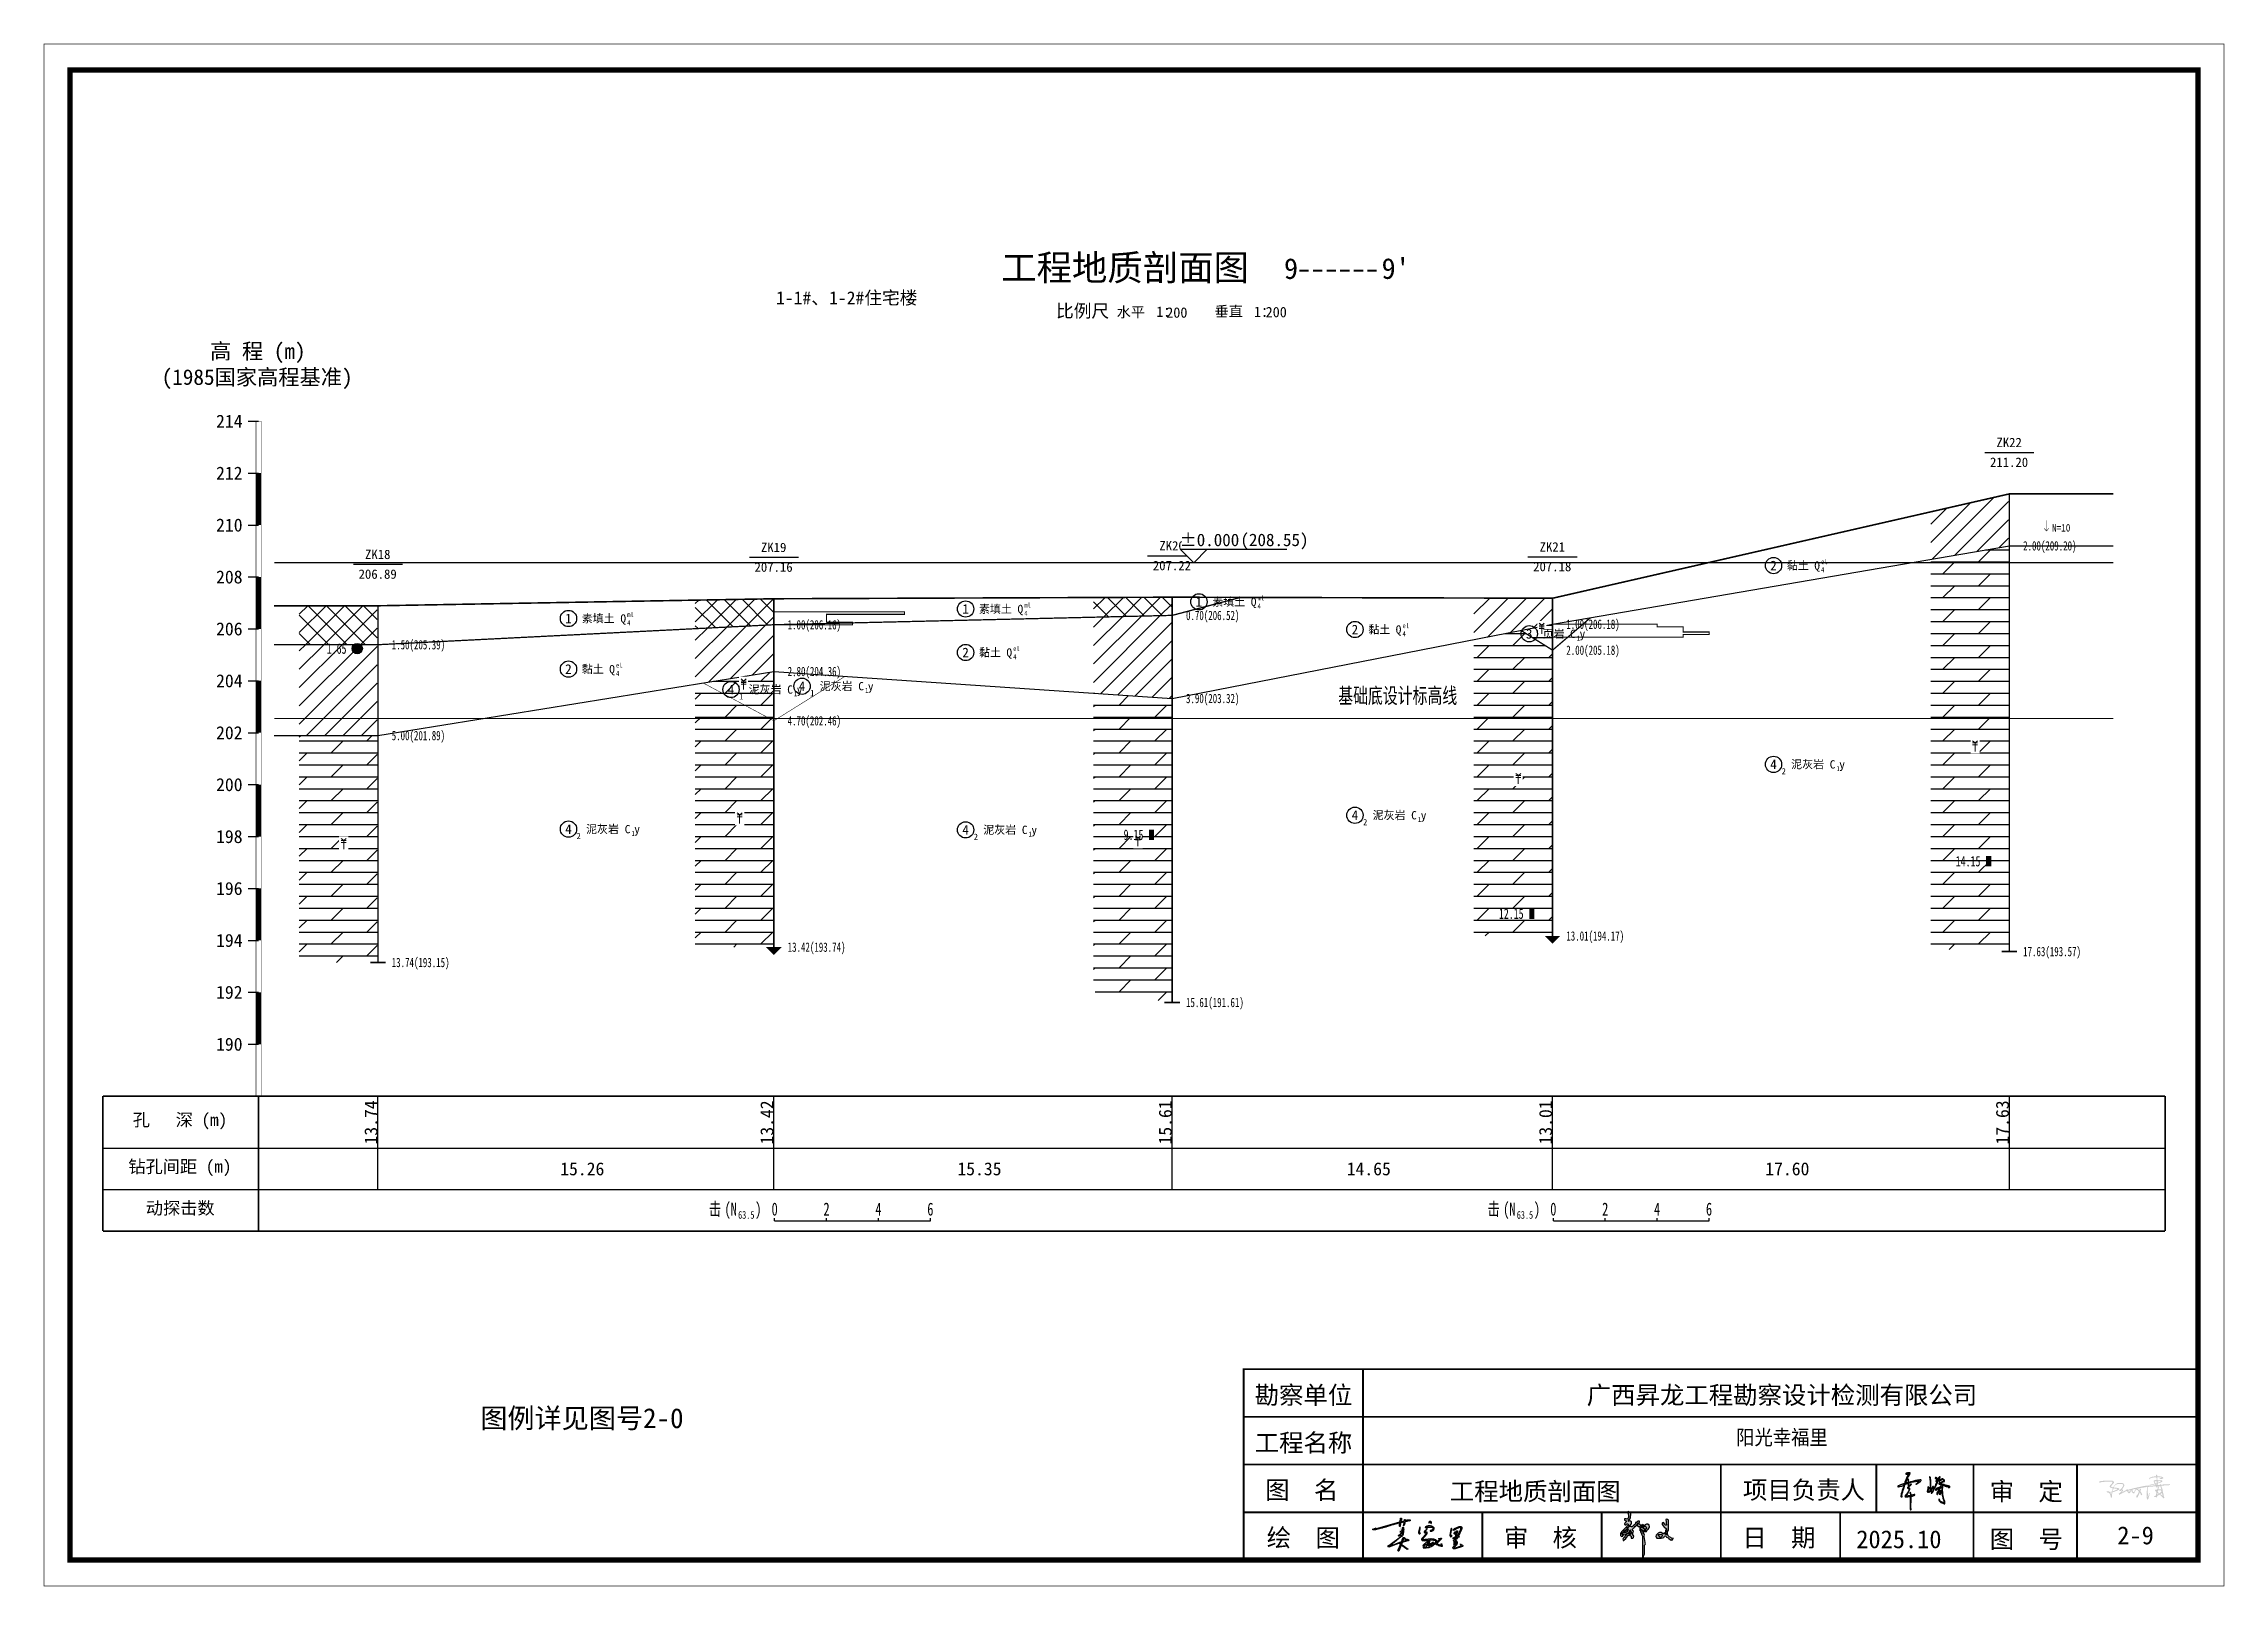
# Model space of a CAD drawing. Header units: millimetres. Extents: x -255 to 9196, y 129 to 426.
# Drawn here: x 3615.4 to 4035.6, y 129.3 to 426.4 of the extents above; entities that cross this region are included whole.
import ezdxf
from ezdxf.enums import TextEntityAlignment as Align

# ---------------------------------------------------------------- set-up
doc = ezdxf.new("R2010")
doc.units = ezdxf.units.MM
doc.linetypes.add('sx', pattern=[10, 5, 0, 5, 0])
for name, color, linetype in [('GiCAD_PouMian', 7, 'Continuous'), ('GICAD_QUYANG', 7, 'Continuous'), ('地质-原位曲线', 7, 'Continuous'), ('地质-图框', 7, 'Continuous'), ('地质-地层符号', 3, 'Continuous'), ('地质-地层线', 7, 'Continuous'), ('地质-地面线', 7, 'Continuous'), ('地质-填充花纹', 4, 'Continuous'), ('地质-文字', 7, 'Continuous'), ('地质-标注栏', 7, 'Continuous'), ('地质-标贯', 7, 'Continuous'), ('地质-水位线', 5, 'Continuous'), ('地质-钻孔', 7, 'Continuous')]:
    doc.layers.add(name, color=color, linetype=linetype)
doc.layers.add('不打印', color=7, linetype='Continuous', plot=False)
doc.styles.add('BG_ST', font='', dxfattribs={"width": 0.7})
doc.styles.add('LZ_FONTS_FS', font='simfang.ttf', dxfattribs={"width": 0.7})
doc.styles.add('LZ_PMT_LINE', font='', dxfattribs={"height": 2})
doc.styles.get("Standard").update_dxf_attribs({"font": 'simfang.ttf', "height": 2.5})
doc.styles.add('地层编号', font='', dxfattribs={"width": 0.7, "height": 1.85})
doc.styles.add('层底标注', font='', dxfattribs={"width": 0.7, "height": 1.8})
doc.styles.add('岩土名称', font='simfang.ttf', dxfattribs={"width": 0.7, "height": 1.55})
doc.styles.add('时代', font='', dxfattribs={"width": 0.7, "height": 1.6})
doc.styles.add('标注栏数据', font='simfang.ttf', dxfattribs={"width": 0.7, "height": 2.5})
doc.styles.add('标注栏项目', font='simfang.ttf', dxfattribs={"width": 0.7, "height": 3})
doc.styles.add('标贯动探', font='', dxfattribs={"width": 0.7, "height": 1.45})
doc.styles.add('标题', font='simfang.ttf', dxfattribs={"width": 0.7, "height": 8})
doc.styles.add('钻孔标注', font='', dxfattribs={"width": 0.7, "height": 1.8})
doc.styles.add('高程系统', font='simfang.ttf', dxfattribs={"width": 0.7, "height": 3})
doc.styles.get('BG_ST').set_extended_font_data('SimSun')
doc.styles.get('LZ_PMT_LINE').set_extended_font_data('SimSun')
doc.styles.get('地层编号').set_extended_font_data('FangSong_GB2312')
doc.styles.get('层底标注').set_extended_font_data('FangSong_GB2312')
doc.styles.get('时代').set_extended_font_data('FangSong_GB2312')
doc.styles.get('标贯动探').set_extended_font_data('FangSong_GB2312')
doc.styles.get('钻孔标注').set_extended_font_data('FangSong_GB2312')
doc.linetypes.add('bzhjcx', pattern='A,0.001,[2,XX1.shx,S=1,R=0,X=1,Y=0],-2', length=2.001)
doc.linetypes.add('swx', pattern='A,7,-1.5,["●",LZ_PMT_LINE,S=0.05,R=0,X=0,Y=0],-1.5', length=10)
pattern_1 = [(0, (0, 0), (0, 2.3), []), (45, (0, 0), (4e-16, 4.5999997), [3.252691, -6.5053825])]
pattern_2 = [(45, (0, 0), (-1.767767, 1.767767), [])]
pattern_3 = [(45, (0, 0), (-1.767767, 1.767767), []), (135, (0, 0), (-1.767767, -1.767767), [])]

msp = doc.modelspace()

# ---------------------------------------------------------------- texts
at = {"style": 'LZ_FONTS_FS'}
msp.add_text('9', height=4, dxfattribs=at).set_placement((3857.11, 381.09, -12.5), align=Align.RIGHT)
for s, height, p in [("9'", 4, (3873.19, 381.1, -12.5)), ('比例尺', 2.5, (3810.47, 373.69, -12.5)), ('水平', 2, (3822.14, 373.71, -12.5)), ('1：', 2, (3829.78, 373.78, -12.5)), ('200', 2, (3831.7, 373.62, -12.5)), ('垂直', 2, (3841.02, 373.86, -12.5)), ('1：', 2, (3848.6, 373.77, -12.5)), ('200', 2, (3850.85, 373.71, -12.5))]:
    msp.add_text(s, height=height, dxfattribs=at).set_placement(p)
at = {"color": 2, "style": 'LZ_FONTS_FS'}
msp.add_text('1-1#、1-2#住宅楼', height=2.5, dxfattribs=at).set_placement((3756.52, 376.2))
at = {"linetype": 'Continuous', "style": 'BG_ST', "width": 0.7}
msp.add_text('基础底设计标高线', height=3, dxfattribs=at).set_placement((3864.84, 298.44), align=Align.BOTTOM_LEFT)
for s, p in [('勘察单位', (3848.74, 164.39)), ('工程名称', (3848.74, 155.2)), ('图  名', (3850.77, 146.11)), ('项目负责人', (3942.81, 146.11)), ('审  定', (3990.35, 145.81)), ('绘  图', (3851.06, 136.92)), ('审  核', (3896.74, 136.92)), ('日  期', (3942.7, 136.92)), ('2025.10', (3964.65, 136.62)), ('图  号', (3990.35, 136.62)), ('2-9', (4014.94, 137.37))]:
    msp.add_text(s, height=3.447).set_placement(p)
at = {"style": 'LZ_PMT_LINE'}
msp.add_text('广西昇龙工程勘察设计检测有限公司', height=3.4474, dxfattribs=at).set_placement((3950.33, 164.39), align=Align.CENTER)
for s, height, p in [('图例详见图号2-0', 3.83, (3719.13, 159.75)), ('工程地质剖面图', 3.447, (3902.79, 145.84))]:
    msp.add_text(s, height=height).set_placement(p, align=Align.CENTER)
at = {"width": 0.9}
msp.add_text('阳光幸福里', height=2.873, dxfattribs=at).set_placement((3950.33, 156.53), align=Align.CENTER)
at = {"layer": 'GiCAD_PouMian', "color": 7, "style": '标题'}
msp.add_text('工程地质剖面图', height=5, dxfattribs=at).set_placement((3799.9, 380.77))
at = {"layer": 'GICAD_QUYANG', "color": 1, "linetype": 'Continuous', "width": 0.7}
for s, p in [('1.65', (3669.96, 308.89)), ('14.15', (3983.8, 267.94)), ('12.15', (3895.79, 257.84))]:
    msp.add_text(s, height=2, dxfattribs=at).set_placement(p)
at = {"layer": '地质-原位曲线', "color": 7, "linetype": 'Continuous', "style": '标注栏数据', "width": 0.7}
for s, height, p in [('击', 2.5, (3743.57, 200.69)), ('(N', 2.5, (3746.6, 200.69)), (')', 2.5, (3752.52, 200.69)), ('击', 2.5, (3893.59, 200.69)), ('(N', 2.5, (3896.61, 200.69)), (')', 2.5, (3902.54, 200.69)), ('63.5', 1.5, (3749.22, 200.07)), ('63.5', 1.5, (3899.24, 200.07))]:
    msp.add_text(s, height=height, dxfattribs=at).set_placement(p)
for s, p in [('0', (3756.26, 200.69)), ('2', (3766.26, 200.69)), ('4', (3776.26, 200.69)), ('6', (3786.26, 200.69)), ('0', (3906.28, 200.69)), ('2', (3916.28, 200.69)), ('4', (3926.28, 200.69)), ('6', (3936.28, 200.69))]:
    msp.add_text(s, height=2.5, dxfattribs=at).set_placement(p, align=Align.CENTER)
at = {"layer": '地质-地层符号', "color": 7, "linetype": 'Continuous'}
for s, height, style, p in [('2', 1.85, '地层编号', (3948.06, 324.97)), ('黏土', 1.55, '岩土名称', (3951.27, 325.12)), ('Q', 1.6, '时代', (3956.56, 325.09)), ('1', 1.85, '地层编号', (3837.36, 317.97)), ('素填土', 1.55, '岩土名称', (3840.57, 318.12)), ('Q', 1.6, '时代', (3848, 318.1)), ('1', 1.85, '地层编号', (3715.9, 314.77)), ('素填土', 1.55, '岩土名称', (3719.1, 314.92)), ('Q', 1.6, '时代', (3726.54, 314.89)), ('1', 1.85, '地层编号', (3792.41, 316.59)), ('素填土', 1.55, '岩土名称', (3795.62, 316.74)), ('Q', 1.6, '时代', (3803.05, 316.72)), ('2', 1.85, '地层编号', (3867.42, 312.64)), ('黏土', 1.55, '岩土名称', (3870.63, 312.79)), ('Q', 1.6, '时代', (3875.91, 312.77)), ('C', 1.6, '时代', (3909.5, 311.94)), ('y', 1.6, '时代', (3911.34, 311.94)), ('2', 1.85, '地层编号', (3715.9, 305.02)), ('黏土', 1.55, '岩土名称', (3719.1, 305.17)), ('Q', 1.6, '时代', (3724.39, 305.14)), ('2', 1.85, '地层编号', (3792.41, 308.22)), ('黏土', 1.55, '岩土名称', (3795.62, 308.37)), ('Q', 1.6, '时代', (3800.91, 308.34)), ('C', 1.6, '时代', (3758.68, 301.21)), ('4', 1.85, '地层编号', (3760.9, 301.72)), ('泥灰岩', 1.55, '岩土名称', (3764.94, 301.87)), ('C', 1.6, '时代', (3772.37, 301.85)), ('y', 1.6, '时代', (3774.21, 301.85)), ('y', 1.6, '时代', (3760.52, 301.21)), ('1', 1.2, '地层编号', (3763.11, 300.72)), ('4', 1.85, '地层编号', (3948.06, 286.67)), ('2', 1.2, '地层编号', (3950.27, 285.67)), ('泥灰岩', 1.55, '岩土名称', (3952.1, 286.82)), ('C', 1.6, '时代', (3959.53, 286.79)), ('y', 1.6, '时代', (3961.37, 286.79)), ('4', 1.85, '地层编号', (3867.42, 276.87)), ('泥灰岩', 1.55, '岩土名称', (3871.46, 277.02)), ('C', 1.6, '时代', (3878.89, 276.99)), ('y', 1.6, '时代', (3880.73, 276.99)), ('4', 1.85, '地层编号', (3715.9, 274.19)), ('2', 1.2, '地层编号', (3718.1, 273.19)), ('泥灰岩', 1.55, '岩土名称', (3719.93, 274.34)), ('C', 1.6, '时代', (3727.37, 274.32)), ('y', 1.6, '时代', (3729.21, 274.32)), ('4', 1.85, '地层编号', (3792.41, 274.05)), ('2', 1.2, '地层编号', (3794.62, 273.05)), ('泥灰岩', 1.55, '岩土名称', (3796.45, 274.2)), ('C', 1.6, '时代', (3803.88, 274.18)), ('y', 1.6, '时代', (3805.72, 274.18)), ('2', 1.2, '地层编号', (3869.63, 275.87))]:
    msp.add_text(s, height=height, dxfattribs=dict(at, style=style)).set_placement(p)
at = {"layer": '地质-地层符号', "color": 7, "linetype": 'Continuous', "style": '时代', "width": 0.8}
for s, p in [('4', (3957.86, 324.59)), ('el', (3957.86, 326.16)), ('ml', (3849.31, 319.16)), ('4', (3727.84, 314.39)), ('ml', (3727.84, 315.96)), ('4', (3804.36, 316.22)), ('ml', (3804.36, 317.78)), ('4', (3849.31, 317.6)), ('4', (3877.22, 312.27)), ('el', (3877.22, 313.83)), ('1', (3910.81, 311.44)), ('el', (3725.7, 306.21)), ('4', (3802.21, 307.84)), ('el', (3802.21, 309.41)), ('4', (3725.7, 304.64)), ('1', (3759.99, 300.71)), ('1', (3773.68, 301.35)), ('1', (3960.84, 286.29)), ('1', (3880.2, 276.49)), ('1', (3728.68, 273.82)), ('1', (3805.19, 273.68))]:
    msp.add_text(s, height=0.96, dxfattribs=at).set_placement(p)
at = {"layer": '地质-文字', "color": 7, "linetype": 'Continuous', "style": '高程系统'}
for s, p in [('高 程 (m)', (3647.49, 365.69)), ('(1985国家高程基准)', (3638.15, 360.69))]:
    msp.add_text(s, height=3, dxfattribs=at).set_placement(p)
at = {"layer": '地质-文字', "color": 7, "linetype": 'Continuous', "style": '层底标注', "width": 0.7}
for s, p in [('2.00(209.20)', (3996.79, 328.79)), ('1.00(206.16)', (3758.76, 313.59)), ('0.70(206.52)', (3835.51, 315.39)), ('1.00(206.18)', (3908.78, 313.69)), ('1.50(205.39)', (3682.48, 309.74)), ('2.00(205.18)', (3908.78, 308.69)), ('2.80(204.36)', (3758.76, 304.59)), ('3.90(203.32)', (3835.51, 299.39)), ('5.00(201.89)', (3682.48, 292.24)), ('4.70(202.46)', (3758.76, 295.09)), ('13.42(193.74)', (3758.76, 251.49)), ('13.01(194.17)', (3908.78, 253.64)), ('17.63(193.57)', (3996.79, 250.64)), ('13.74(193.15)', (3682.48, 248.54)), ('15.61(191.61)', (3835.51, 240.84))]:
    msp.add_text(s, height=1.8, dxfattribs=at).set_placement(p)
at = {"layer": '地质-标注栏', "color": 7, "linetype": 'Continuous', "style": '标注栏数据'}
for s, p in [('13.74', (3679.73, 214.37)), ('13.42', (3756.01, 214.37)), ('15.61', (3832.76, 214.37)), ('13.01', (3906.03, 214.37)), ('17.63', (3994.04, 214.37))]:
    msp.add_text(s, height=2.5, rotation=90, dxfattribs=at).set_placement(p)
at = {"layer": '地质-标注栏', "color": 7, "linetype": 'Continuous', "style": '标注栏项目'}
for s, p in [('孔   深 (m)', (3632.59, 217.19)), ('钻孔间距 (m)', (3631.74, 208.19)), ('动探击数', (3635.11, 200.19))]:
    msp.add_text(s, height=2.43, dxfattribs=at).set_placement(p, align=Align.BOTTOM_LEFT)
at = {"layer": '地质-标注栏', "color": 7, "linetype": 'Continuous', "style": '标注栏数据'}
for s, p in [('15.26', (3714.94, 208.44)), ('15.35', (3791.46, 208.44)), ('14.65', (3866.47, 208.44)), ('17.60', (3947.11, 208.44))]:
    msp.add_text(s, height=2.5, dxfattribs=at).set_placement(p)
at = {"layer": '地质-标贯', "color": 6, "linetype": 'Continuous', "style": '标贯动探', "width": 0.9}
msp.add_text('N=10', height=1.45, dxfattribs=at).set_placement((4002.34, 332.44))
at = {"layer": '地质-钻孔', "color": 7, "linetype": 'Continuous', "style": '钻孔标注'}
for s, p in [('ZK22', (3991.65, 348.69)), ('211.20', (3990.41, 344.89)), ('ZK18', (3677.34, 327.14)), ('ZK19', (3753.62, 328.49)), ('ZK20', (3830.37, 328.79)), ('ZK21', (3903.64, 328.59)), ('206.89', (3676.1, 323.34)), ('207.16', (3752.38, 324.69)), ('207.22', (3829.12, 324.99)), ('207.18', (3902.39, 324.79))]:
    msp.add_text(s, height=1.8, dxfattribs=at).set_placement(p)

# ---------------------------------------------------------------- blocks, each defined once
blk = doc.blocks.new('WipeoutBlock')
blk.add_wipeout([(0, 0), (0, 1), (1, 1), (1, 0)])
blk = doc.blocks.new('FHzhong.dwg')
at = {"color": 1, "lineweight": 0}
for p, q in [((1.06, 1.62), (0.57, 2.04)), ((0.57, 1.62), (1.53, 1.62)), ((0.57, 1.25), (1.53, 1.25)), ((1.05, 0), (1.05, 1.62)), ((1.06, 1.62), (1.53, 2.04))]:
    blk.add_line(p, q, dxfattribs=at)
blk = doc.blocks.new('FHqiang.dwg')
at = {"color": 1, "lineweight": 0}
for p, q in [((1.06, 1.62), (0.57, 2.04)), ((0.57, 1.62), (1.53, 1.62)), ((0.57, 1.32), (1.53, 1.32)), ((0.57, 1.02), (1.53, 1.02)), ((1.05, 0), (1.05, 1.62)), ((1.06, 1.62), (1.53, 2.04))]:
    blk.add_line(p, q, dxfattribs=at)
blk = doc.blocks.new('gkqy_yuan.dwg不标1')
at = {"layer": 'GiCAD_PouMian'}
h = blk.add_hatch(color=1, dxfattribs=at)
edge = h.paths.add_edge_path()
edge.add_arc((0, 0), 1, 0, 360)
at = {"layer": 'GICAD_QUYANG', "color": 1}
blk.add_circle((0, 0), 1, dxfattribs=at)
blk = doc.blocks.new('gkqy_yan.dwg不标1', base_point=(0, -1))
at = {"color": 1}
blk.add_solid([(-0.5, -2), (-0.5, 0), (0.5, -2), (0.5, 0)], dxfattribs=at)
blk = doc.blocks.new('gkbgfh')
at = {"linetype": 'Continuous'}
blk.add_wipeout([(-0.23, -0.2), (1.12, -0.2), (1.12, 2.33), (-0.23, 2.33)], dxfattribs=at).dxf.layer = '地质-标贯'
at = {"color": 1, "const_width": 0.1}
for points in [[(0.01, 0.61), (0.46, 0.08), (0.88, 0.64)], [(0.46, 2.13), (0.46, 0.08)]]:
    blk.add_lwpolyline(points, dxfattribs=at)
blk = doc.blocks.new('zxdt')
blk.add_lwpolyline([(0, 0, 3, 0, 0), (0, -1.5, 0, 0, 0)], format="xyseb")
blk = doc.blocks.new('GC10')
blk.add_wipeout([(-2.26, 6.01), (17.92, 6.01), (17.93, 2.69), (-2.15, 2.71), (-2.27, 2.72)])
blk.add_text('(208.55)', height=2.408).set_placement((9.01, 3.19))
blk.add_wipeout([(-2.8, 2.72), (2.91, 2.72), (0.06, -0.14), (0.06, -0.14)])
at = {"color": 3}
for p, q in [((0, 0), (-2.6, 2.6)), ((-2.6, 2.6), (17.93, 2.6)), ((0, 0), (2.59, 2.6))]:
    blk.add_line(p, q, dxfattribs=at)
blk.add_text('±0.000', height=2.408).set_placement((-2.69, 3.18))
blk = doc.blocks.new('zhengyi')
h = blk.add_hatch(color=256)
h.dxf.hatch_style = 1
h.paths.add_polyline_path([(256.693, 181.627), (256.708, 181.638), (256.715, 181.643), (256.717, 181.651), (256.713, 181.659), (256.726, 181.657), (256.735, 181.66), (256.745, 181.669), (256.745, 181.673), (256.745, 181.675), (256.745, 181.68), (256.765, 181.68), (256.765, 181.711), (256.761, 181.711), (256.759, 181.711), (256.755, 181.711), (256.755, 181.721), (256.734, 181.721), (256.725, 181.697), (256.717, 181.686), (256.698, 181.669), (256.679, 181.655), (256.663, 181.652), (256.64, 181.659), (256.64, 181.669), (256.63, 181.669), (256.626, 181.652), (256.616, 181.642), (256.599, 181.638), (256.599, 181.628), (256.609, 181.628), (256.607, 181.624), (256.61, 181.618), (256.614, 181.617), (256.607, 181.593), (256.598, 181.58), (256.578, 181.565), (256.547, 181.565), (256.536, 181.565), (256.535, 181.556), (256.523, 181.55), (256.515, 181.555), (256.511, 181.547), (256.517, 181.535), (256.526, 181.534), (256.526, 181.513), (256.536, 181.513), (256.539, 181.522), (256.541, 181.526), (256.547, 181.534), (256.555, 181.539), (256.566, 181.533), (256.567, 181.523), (256.588, 181.523), (256.588, 181.532), (256.588, 181.536), (256.588, 181.544), (256.601, 181.547), (256.607, 181.548), (256.62, 181.549), (256.626, 181.537), (256.637, 181.531), (256.651, 181.534), (256.651, 181.544), (256.64, 181.544), (256.633, 181.555), (256.632, 181.563), (256.635, 181.575), (256.641, 181.588), (256.644, 181.594), (256.644, 181.596), (256.651, 181.607), (256.645, 181.594), (256.644, 181.594), (256.649, 181.58), (256.661, 181.575), (256.661, 181.555), (256.672, 181.555), (256.672, 181.55), (256.672, 181.548), (256.672, 181.544), (256.682, 181.544), (256.682, 181.555), (256.697, 181.563), (256.699, 181.585), (256.687, 181.596), (256.687, 181.615)])
h.paths.add_polyline_path([(256.666, 181.732), (256.653, 181.746), (256.638, 181.749), (256.62, 181.742), (256.618, 181.759), (256.625, 181.771), (256.64, 181.779), (256.65, 181.805), (256.654, 181.819), (256.656, 181.846), (256.655, 181.868), (256.648, 181.881), (256.63, 181.893), (256.622, 181.9), (256.609, 181.897), (256.604, 181.888), (256.602, 181.884), (256.605, 181.878), (256.609, 181.878), (256.619, 181.848), (256.621, 181.831), (256.62, 181.799), (256.611, 181.791), (256.607, 181.787), (256.599, 181.779), (256.582, 181.782), (256.574, 181.783), (256.557, 181.784), (256.553, 181.773), (256.557, 181.763), (256.567, 181.758), (256.58, 181.751), (256.583, 181.732), (256.573, 181.721), (256.56, 181.715), (256.555, 181.704), (256.557, 181.69), (256.568, 181.683), (256.584, 181.688), (256.588, 181.7), (256.602, 181.703), (256.613, 181.697), (256.62, 181.685), (256.576, 181.641), (256.554, 181.619), (256.51, 181.575), (256.494, 181.554), (256.489, 181.539), (256.489, 181.513), (256.499, 181.501), (256.511, 181.498), (256.526, 181.503), (256.526, 181.534), (256.517, 181.535), (256.511, 181.547), (256.515, 181.555), (256.523, 181.55), (256.535, 181.556), (256.536, 181.565), (256.547, 181.565), (256.547, 181.575), (256.567, 181.592), (256.578, 181.6), (256.599, 181.617), (256.599, 181.628), (256.599, 181.638), (256.616, 181.642), (256.626, 181.652), (256.63, 181.669), (256.64, 181.669), (256.64, 181.68), (256.645, 181.68), (256.647, 181.68), (256.651, 181.68), (256.662, 181.698), (256.666, 181.71)])
h.paths.add_polyline_path([(256.698, 181.518), (256.682, 181.534), (256.682, 181.544), (256.672, 181.544), (256.672, 181.548), (256.672, 181.55), (256.672, 181.555), (256.651, 181.555), (256.651, 181.544), (256.651, 181.534), (256.637, 181.531), (256.626, 181.537), (256.62, 181.549), (256.607, 181.548), (256.601, 181.547), (256.588, 181.544), (256.588, 181.536), (256.588, 181.532), (256.588, 181.523), (256.578, 181.523), (256.578, 181.513), (256.569, 181.51), (256.564, 181.508), (256.557, 181.503), (256.559, 181.489), (256.554, 181.478), (256.541, 181.471), (256.532, 181.462), (256.529, 181.453), (256.531, 181.44), (256.533, 181.434), (256.542, 181.431), (256.547, 181.435), (256.575, 181.465), (256.589, 181.481), (256.614, 181.513), (256.633, 181.517), (256.646, 181.514), (256.661, 181.503), (256.661, 181.49), (256.661, 181.484), (256.661, 181.471), (256.678, 181.468), (256.69, 181.471), (256.703, 181.482), (256.704, 181.504)])
h.paths.add_polyline_path([(256.872, 181.624), (256.865, 181.632), (256.849, 181.643), (256.854, 181.65), (256.862, 181.652), (256.87, 181.648), (256.87, 181.659), (256.849, 181.659), (256.849, 181.68), (256.818, 181.68), (256.818, 181.669), (256.825, 181.67), (256.831, 181.666), (256.833, 181.659), (256.837, 181.654), (256.834, 181.645), (256.828, 181.643), (256.824, 181.641), (256.818, 181.644), (256.818, 181.648), (256.807, 181.648), (256.807, 181.586), (256.818, 181.586), (256.818, 181.596), (256.824, 181.602), (256.83, 181.603), (256.838, 181.602), (256.849, 181.597), (256.853, 181.586), (256.849, 181.575), (256.87, 181.575), (256.87, 181.596), (256.878, 181.596), (256.882, 181.596), (256.89, 181.596), (256.89, 181.607), (256.88, 181.607)])
h.paths.add_polyline_path([(256.831, 181.666), (256.825, 181.67), (256.818, 181.669), (256.818, 181.68), (256.807, 181.68), (256.808, 181.687), (256.804, 181.694), (256.797, 181.695), (256.787, 181.7), (256.784, 181.713), (256.791, 181.721), (256.798, 181.729), (256.796, 181.743), (256.786, 181.747), (256.773, 181.744), (256.766, 181.741), (256.755, 181.732), (256.755, 181.711), (256.759, 181.711), (256.761, 181.711), (256.765, 181.711), (256.765, 181.68), (256.765, 181.669), (256.78, 181.66), (256.79, 181.658), (256.807, 181.659), (256.807, 181.648), (256.818, 181.648), (256.818, 181.644), (256.824, 181.641), (256.828, 181.643), (256.834, 181.645), (256.837, 181.654), (256.833, 181.659)])
h.paths.add_polyline_path([(256.953, 181.68), (256.933, 181.695), (256.912, 181.697), (256.89, 181.685), (256.876, 181.677), (256.861, 181.679), (256.849, 181.69), (256.849, 181.659), (256.901, 181.659), (256.898, 181.655), (256.901, 181.649), (256.906, 181.648), (256.91, 181.635), (256.904, 181.622), (256.89, 181.617), (256.89, 181.607), (256.89, 181.596), (256.882, 181.596), (256.878, 181.596), (256.87, 181.596), (256.87, 181.575), (256.911, 181.575), (256.917, 181.594), (256.923, 181.604), (256.937, 181.617), (256.953, 181.637), (256.958, 181.654)])
h.paths.add_polyline_path([(256.879, 181.52), (256.874, 181.534), (256.859, 181.544), (256.859, 181.575), (256.849, 181.575), (256.853, 181.586), (256.849, 181.597), (256.838, 181.602), (256.83, 181.603), (256.824, 181.602), (256.818, 181.596), (256.818, 181.586), (256.818, 181.565), (256.837, 181.526), (256.844, 181.504), (256.849, 181.461), (256.849, 181.323), (256.849, 181.255), (256.849, 181.117), (256.857, 181.117), (256.861, 181.117), (256.87, 181.117), (256.862, 181.154), (256.865, 181.176), (256.88, 181.211), (256.88, 181.269), (256.88, 181.298), (256.88, 181.357), (256.89, 181.368), (256.893, 181.378), (256.89, 181.393), (256.884, 181.437), (256.881, 181.459), (256.875, 181.503)])
h.paths.add_polyline_path([(257.234, 181.544), (257.226, 181.54), (257.222, 181.538), (257.213, 181.534), (257.213, 181.544), (257.172, 181.544), (257.149, 181.562), (257.124, 181.564), (257.099, 181.549), (257.086, 181.537), (257.08, 181.531), (257.068, 181.518), (257.063, 181.499), (257.066, 181.487), (257.078, 181.471), (257.124, 181.468), (257.148, 181.47), (257.193, 181.482), (257.197, 181.49), (257.199, 181.494), (257.203, 181.503), (257.217, 181.505), (257.228, 181.499), (257.234, 181.487), (257.261, 181.473), (257.274, 181.465), (257.297, 181.445), (257.308, 181.441), (257.314, 181.438), (257.323, 181.43), (257.331, 181.446), (257.335, 181.455), (257.344, 181.471), (257.328, 181.465), (257.313, 181.469), (257.302, 181.482), (257.28, 181.493), (257.269, 181.502), (257.255, 181.523), (257.247, 181.523), (257.243, 181.523), (257.234, 181.523)])
h.paths.add_polyline_path([(257.168, 181.518), (257.169, 181.511), (257.167, 181.503), (257.153, 181.489), (257.138, 181.485), (257.12, 181.492), (257.119, 181.501), (257.107, 181.507), (257.099, 181.503), (257.099, 181.511), (257.099, 181.515), (257.099, 181.523), (257.124, 181.523), (257.136, 181.523), (257.161, 181.523)], flags=16)
h.paths.add_polyline_path([(257.265, 181.663), (257.265, 181.696), (257.265, 181.763), (257.252, 181.774), (257.241, 181.777), (257.224, 181.773), (257.227, 181.736), (257.229, 181.717), (257.234, 181.68), (257.226, 181.68), (257.222, 181.68), (257.213, 181.68), (257.208, 181.696), (257.203, 181.703), (257.193, 181.716), (257.185, 181.723), (257.171, 181.72), (257.167, 181.711), (257.167, 181.693), (257.171, 181.683), (257.182, 181.669), (257.198, 181.65), (257.208, 181.641), (257.229, 181.628), (257.235, 181.621), (257.232, 181.61), (257.224, 181.607), (257.224, 181.596), (257.234, 181.596), (257.234, 181.584), (257.234, 181.578), (257.234, 181.565), (257.255, 181.565), (257.248, 181.576), (257.253, 181.592), (257.265, 181.596)])
h.paths.add_polyline_path([(257.245, 181.565), (257.234, 181.565), (257.234, 181.578), (257.234, 181.584), (257.234, 181.596), (257.224, 181.596), (257.224, 181.565), (257.22, 181.565), (257.218, 181.565), (257.213, 181.565), (257.213, 181.534), (257.222, 181.538), (257.226, 181.54), (257.234, 181.544), (257.234, 181.534), (257.245, 181.534)])
for p, q in [((256.557, 181.784), (256.553, 181.773)), ((256.553, 181.773), (256.557, 181.763)), ((256.56, 181.715), (256.555, 181.704)), ((256.555, 181.704), (256.557, 181.69)), ((256.574, 181.783), (256.557, 181.784)), ((256.557, 181.763), (256.567, 181.758)), ((256.557, 181.69), (256.568, 181.683)), ((256.573, 181.721), (256.56, 181.715)), ((256.567, 181.758), (256.58, 181.751)), ((256.583, 181.732), (256.573, 181.721)), ((256.582, 181.782), (256.574, 181.783)), ((256.58, 181.751), (256.583, 181.732)), ((256.599, 181.779), (256.582, 181.782)), ((256.584, 181.688), (256.588, 181.7)), ((256.588, 181.7), (256.602, 181.703)), ((256.607, 181.787), (256.599, 181.779)), ((256.604, 181.888), (256.602, 181.884)), ((256.602, 181.884), (256.605, 181.878)), ((256.602, 181.703), (256.613, 181.697)), ((256.609, 181.897), (256.604, 181.888)), ((256.605, 181.878), (256.609, 181.878)), ((256.611, 181.791), (256.607, 181.787)), ((256.622, 181.9), (256.609, 181.897)), ((256.609, 181.878), (256.619, 181.848)), ((256.62, 181.799), (256.611, 181.791)), ((256.613, 181.697), (256.62, 181.685)), ((256.618, 181.759), (256.625, 181.771)), ((256.62, 181.742), (256.618, 181.759)), ((256.619, 181.848), (256.621, 181.831)), ((256.621, 181.831), (256.62, 181.799)), ((256.638, 181.749), (256.62, 181.742)), ((256.63, 181.893), (256.622, 181.9)), ((256.625, 181.771), (256.64, 181.779)), ((256.648, 181.881), (256.63, 181.893)), ((256.653, 181.746), (256.638, 181.749)), ((256.64, 181.779), (256.65, 181.805)), ((256.655, 181.868), (256.648, 181.881)), ((256.65, 181.805), (256.654, 181.819)), ((256.651, 181.68), (256.662, 181.698)), ((256.666, 181.732), (256.653, 181.746)), ((256.654, 181.819), (256.656, 181.846)), ((256.656, 181.846), (256.655, 181.868)), ((256.662, 181.698), (256.666, 181.71)), ((256.666, 181.71), (256.666, 181.732)), ((256.725, 181.697), (256.717, 181.686)), ((256.734, 181.721), (256.725, 181.697)), ((256.755, 181.721), (256.734, 181.721)), ((256.734, 181.721), (256.755, 181.721)), ((256.755, 181.721), (256.734, 181.721)), ((256.766, 181.741), (256.755, 181.732)), ((256.755, 181.732), (256.755, 181.711)), ((256.755, 181.711), (256.755, 181.732)), ((256.755, 181.732), (256.755, 181.711)), ((256.755, 181.711), (256.755, 181.721)), ((256.755, 181.721), (256.755, 181.711)), ((256.755, 181.711), (256.755, 181.721)), ((256.755, 181.711), (256.759, 181.711)), ((256.759, 181.711), (256.755, 181.711)), ((256.759, 181.711), (256.761, 181.711)), ((256.761, 181.711), (256.759, 181.711)), ((256.761, 181.711), (256.765, 181.711)), ((256.765, 181.711), (256.761, 181.711)), ((256.765, 181.711), (256.765, 181.669)), ((256.765, 181.669), (256.765, 181.711)), ((256.765, 181.711), (256.765, 181.669)), ((256.765, 181.68), (256.765, 181.711)), ((256.765, 181.711), (256.765, 181.68)), ((256.765, 181.68), (256.765, 181.711)), ((256.773, 181.744), (256.766, 181.741)), ((256.786, 181.747), (256.773, 181.744)), ((256.784, 181.713), (256.791, 181.721)), ((256.787, 181.7), (256.784, 181.713)), ((256.796, 181.743), (256.786, 181.747)), ((256.797, 181.695), (256.787, 181.7)), ((256.791, 181.721), (256.798, 181.729)), ((256.798, 181.729), (256.796, 181.743)), ((256.804, 181.694), (256.797, 181.695)), ((256.808, 181.687), (256.804, 181.694)), ((256.861, 181.679), (256.849, 181.69)), ((256.849, 181.69), (256.849, 181.659)), ((256.849, 181.659), (256.849, 181.69)), ((256.849, 181.69), (256.849, 181.659)), ((256.912, 181.697), (256.89, 181.685)), ((256.933, 181.695), (256.912, 181.697)), ((256.953, 181.68), (256.933, 181.695)), ((257.171, 181.72), (257.167, 181.711)), ((257.167, 181.711), (257.167, 181.693)), ((257.167, 181.693), (257.171, 181.683)), ((257.185, 181.723), (257.171, 181.72)), ((257.193, 181.716), (257.185, 181.723)), ((257.203, 181.703), (257.193, 181.716)), ((257.208, 181.696), (257.203, 181.703)), ((257.213, 181.68), (257.208, 181.696)), ((257.241, 181.777), (257.224, 181.773)), ((257.224, 181.773), (257.227, 181.736)), ((257.227, 181.736), (257.229, 181.717)), ((257.229, 181.717), (257.234, 181.68)), ((257.252, 181.774), (257.241, 181.777)), ((257.265, 181.763), (257.252, 181.774)), ((257.265, 181.696), (257.265, 181.763)), ((257.265, 181.663), (257.265, 181.696)), ((256.494, 181.554), (256.489, 181.539)), ((256.489, 181.539), (256.489, 181.513)), ((256.489, 181.513), (256.499, 181.501)), ((256.51, 181.575), (256.494, 181.554)), ((256.499, 181.501), (256.511, 181.498)), ((256.554, 181.619), (256.51, 181.575)), ((256.515, 181.555), (256.511, 181.547)), ((256.511, 181.547), (256.515, 181.555)), ((256.511, 181.547), (256.517, 181.535)), ((256.517, 181.535), (256.511, 181.547)), ((256.511, 181.498), (256.526, 181.503)), ((256.523, 181.55), (256.515, 181.555)), ((256.515, 181.555), (256.523, 181.55)), ((256.517, 181.535), (256.526, 181.534)), ((256.526, 181.534), (256.517, 181.535)), ((256.535, 181.556), (256.523, 181.55)), ((256.523, 181.55), (256.535, 181.556)), ((256.526, 181.534), (256.526, 181.513)), ((256.526, 181.513), (256.526, 181.534)), ((256.526, 181.534), (256.526, 181.513)), ((256.526, 181.503), (256.526, 181.534)), ((256.526, 181.534), (256.526, 181.503)), ((256.526, 181.503), (256.526, 181.534)), ((256.526, 181.513), (256.536, 181.513)), ((256.536, 181.513), (256.526, 181.513)), ((256.526, 181.513), (256.536, 181.513)), ((256.532, 181.462), (256.529, 181.453)), ((256.529, 181.453), (256.531, 181.44)), ((256.531, 181.44), (256.533, 181.434)), ((256.541, 181.471), (256.532, 181.462)), ((256.533, 181.434), (256.542, 181.431)), ((256.536, 181.565), (256.535, 181.556)), ((256.535, 181.556), (256.536, 181.565)), ((256.578, 181.565), (256.536, 181.565)), ((256.536, 181.565), (256.578, 181.565)), ((256.578, 181.565), (256.536, 181.565)), ((256.536, 181.565), (256.547, 181.565)), ((256.547, 181.565), (256.536, 181.565)), ((256.536, 181.565), (256.547, 181.565)), ((256.536, 181.513), (256.539, 181.522)), ((256.539, 181.522), (256.541, 181.526)), ((256.541, 181.526), (256.547, 181.534)), ((256.554, 181.478), (256.541, 181.471)), ((256.542, 181.431), (256.547, 181.435)), ((256.547, 181.575), (256.567, 181.592)), ((256.567, 181.592), (256.547, 181.575)), ((256.547, 181.565), (256.547, 181.575)), ((256.547, 181.575), (256.547, 181.565)), ((256.547, 181.565), (256.547, 181.575)), ((256.547, 181.575), (256.547, 181.565)), ((256.547, 181.565), (256.547, 181.575)), ((256.547, 181.575), (256.547, 181.565)), ((256.547, 181.565), (256.578, 181.565)), ((256.578, 181.565), (256.547, 181.565)), ((256.547, 181.565), (256.578, 181.565)), ((256.547, 181.534), (256.555, 181.539)), ((256.547, 181.435), (256.575, 181.465)), ((256.576, 181.641), (256.554, 181.619)), ((256.559, 181.489), (256.554, 181.478)), ((256.555, 181.539), (256.566, 181.533)), ((256.564, 181.508), (256.557, 181.503)), ((256.557, 181.503), (256.559, 181.489)), ((256.569, 181.51), (256.564, 181.508)), ((256.566, 181.533), (256.567, 181.523)), ((256.567, 181.592), (256.578, 181.6)), ((256.578, 181.6), (256.567, 181.592)), ((256.567, 181.523), (256.588, 181.523)), ((256.588, 181.523), (256.567, 181.523)), ((256.567, 181.523), (256.588, 181.523)), ((256.568, 181.683), (256.584, 181.688)), ((256.578, 181.513), (256.569, 181.51)), ((256.575, 181.465), (256.589, 181.481)), ((256.62, 181.685), (256.576, 181.641)), ((256.578, 181.6), (256.599, 181.617)), ((256.599, 181.617), (256.578, 181.6)), ((256.598, 181.58), (256.578, 181.565)), ((256.578, 181.565), (256.598, 181.58)), ((256.588, 181.523), (256.578, 181.523)), ((256.578, 181.523), (256.588, 181.523)), ((256.588, 181.523), (256.578, 181.523)), ((256.578, 181.523), (256.578, 181.513)), ((256.578, 181.513), (256.578, 181.523)), ((256.578, 181.523), (256.578, 181.513)), ((256.588, 181.544), (256.601, 181.547)), ((256.601, 181.547), (256.588, 181.544)), ((256.588, 181.536), (256.588, 181.544)), ((256.588, 181.544), (256.588, 181.536)), ((256.588, 181.532), (256.588, 181.536)), ((256.588, 181.536), (256.588, 181.532)), ((256.588, 181.523), (256.588, 181.532)), ((256.588, 181.532), (256.588, 181.523)), ((256.589, 181.481), (256.614, 181.513)), ((256.607, 181.593), (256.598, 181.58)), ((256.598, 181.58), (256.607, 181.593)), ((256.616, 181.642), (256.599, 181.638)), ((256.599, 181.638), (256.616, 181.642)), ((256.599, 181.638), (256.599, 181.628)), ((256.599, 181.628), (256.599, 181.638)), ((256.599, 181.638), (256.599, 181.628)), ((256.599, 181.617), (256.599, 181.638)), ((256.599, 181.638), (256.599, 181.617)), ((256.599, 181.617), (256.599, 181.638)), ((256.599, 181.628), (256.609, 181.628)), ((256.609, 181.628), (256.599, 181.628)), ((256.599, 181.628), (256.609, 181.628)), ((256.609, 181.628), (256.599, 181.628)), ((256.599, 181.628), (256.609, 181.628)), ((256.609, 181.628), (256.599, 181.628)), ((256.599, 181.628), (256.599, 181.617)), ((256.599, 181.617), (256.599, 181.628)), ((256.599, 181.628), (256.599, 181.617)), ((256.601, 181.547), (256.607, 181.548)), ((256.607, 181.548), (256.601, 181.547)), ((256.609, 181.628), (256.607, 181.624)), ((256.607, 181.624), (256.609, 181.628)), ((256.607, 181.624), (256.61, 181.618)), ((256.61, 181.618), (256.607, 181.624)), ((256.614, 181.617), (256.607, 181.593)), ((256.607, 181.593), (256.614, 181.617)), ((256.607, 181.548), (256.62, 181.549)), ((256.62, 181.549), (256.607, 181.548)), ((256.61, 181.618), (256.614, 181.617)), ((256.614, 181.617), (256.61, 181.618)), ((256.614, 181.513), (256.633, 181.517)), ((256.626, 181.652), (256.616, 181.642)), ((256.616, 181.642), (256.626, 181.652)), ((256.62, 181.549), (256.626, 181.537)), ((256.626, 181.537), (256.62, 181.549)), ((256.63, 181.669), (256.626, 181.652)), ((256.626, 181.652), (256.63, 181.669)), ((256.626, 181.537), (256.637, 181.531)), ((256.637, 181.531), (256.626, 181.537)), ((256.64, 181.669), (256.63, 181.669)), ((256.63, 181.669), (256.64, 181.669)), ((256.64, 181.669), (256.63, 181.669)), ((256.63, 181.669), (256.64, 181.669)), ((256.64, 181.669), (256.63, 181.669)), ((256.63, 181.669), (256.64, 181.669)), ((256.632, 181.563), (256.635, 181.575)), ((256.635, 181.575), (256.632, 181.563)), ((256.633, 181.555), (256.632, 181.563)), ((256.632, 181.563), (256.633, 181.555)), ((256.64, 181.544), (256.633, 181.555)), ((256.633, 181.555), (256.64, 181.544)), ((256.633, 181.517), (256.646, 181.514)), ((256.635, 181.575), (256.641, 181.588)), ((256.641, 181.588), (256.635, 181.575)), ((256.637, 181.531), (256.651, 181.534)), ((256.651, 181.534), (256.637, 181.531)), ((256.64, 181.669), (256.64, 181.68)), ((256.64, 181.68), (256.64, 181.669)), ((256.64, 181.669), (256.64, 181.68)), ((256.64, 181.68), (256.645, 181.68)), ((256.64, 181.659), (256.64, 181.669)), ((256.64, 181.669), (256.64, 181.659)), ((256.64, 181.659), (256.64, 181.669)), ((256.663, 181.652), (256.64, 181.659)), ((256.651, 181.544), (256.64, 181.544)), ((256.64, 181.544), (256.651, 181.544)), ((256.651, 181.544), (256.64, 181.544)), ((256.64, 181.544), (256.651, 181.544)), ((256.651, 181.544), (256.64, 181.544)), ((256.64, 181.544), (256.651, 181.544)), ((256.641, 181.588), (256.645, 181.594)), ((256.645, 181.594), (256.641, 181.588)), ((256.651, 181.607), (256.644, 181.596)), ((256.644, 181.596), (256.651, 181.607)), ((256.644, 181.596), (256.649, 181.58)), ((256.649, 181.58), (256.644, 181.596)), ((256.645, 181.68), (256.647, 181.68)), ((256.645, 181.594), (256.651, 181.607)), ((256.651, 181.607), (256.645, 181.594)), ((256.646, 181.514), (256.661, 181.503)), ((256.647, 181.68), (256.651, 181.68)), ((256.649, 181.58), (256.661, 181.575)), ((256.661, 181.575), (256.649, 181.58)), ((256.672, 181.555), (256.651, 181.555)), ((256.651, 181.555), (256.672, 181.555)), ((256.672, 181.555), (256.651, 181.555)), ((256.651, 181.555), (256.651, 181.534)), ((256.651, 181.534), (256.651, 181.555)), ((256.651, 181.555), (256.651, 181.534)), ((256.651, 181.544), (256.651, 181.555)), ((256.651, 181.555), (256.651, 181.544)), ((256.651, 181.544), (256.651, 181.555)), ((256.651, 181.555), (256.661, 181.555)), ((256.661, 181.555), (256.651, 181.555)), ((256.651, 181.555), (256.661, 181.555)), ((256.651, 181.534), (256.651, 181.544)), ((256.651, 181.544), (256.651, 181.534)), ((256.651, 181.534), (256.651, 181.544)), ((256.661, 181.575), (256.661, 181.555)), ((256.661, 181.555), (256.661, 181.575)), ((256.661, 181.575), (256.661, 181.555)), ((256.661, 181.555), (256.661, 181.575)), ((256.661, 181.575), (256.661, 181.555)), ((256.661, 181.555), (256.661, 181.575)), ((256.661, 181.555), (256.672, 181.555)), ((256.672, 181.555), (256.661, 181.555)), ((256.661, 181.555), (256.672, 181.555)), ((256.661, 181.503), (256.661, 181.49)), ((256.661, 181.49), (256.661, 181.484)), ((256.661, 181.484), (256.661, 181.471)), ((256.661, 181.471), (256.678, 181.468)), ((256.679, 181.655), (256.663, 181.652)), ((256.672, 181.555), (256.672, 181.55)), ((256.672, 181.55), (256.672, 181.555)), ((256.672, 181.55), (256.672, 181.548)), ((256.672, 181.548), (256.672, 181.55)), ((256.672, 181.548), (256.672, 181.544)), ((256.672, 181.544), (256.672, 181.548)), ((256.672, 181.544), (256.682, 181.544)), ((256.682, 181.544), (256.672, 181.544)), ((256.672, 181.544), (256.682, 181.544)), ((256.682, 181.544), (256.672, 181.544)), ((256.672, 181.544), (256.682, 181.544)), ((256.682, 181.544), (256.672, 181.544)), ((256.678, 181.468), (256.69, 181.471)), ((256.698, 181.669), (256.679, 181.655)), ((256.682, 181.555), (256.697, 181.563)), ((256.682, 181.544), (256.682, 181.555)), ((256.682, 181.555), (256.682, 181.544)), ((256.682, 181.544), (256.682, 181.555)), ((256.682, 181.534), (256.682, 181.544)), ((256.682, 181.544), (256.682, 181.534)), ((256.682, 181.534), (256.682, 181.544)), ((256.698, 181.518), (256.682, 181.534)), ((256.687, 181.615), (256.693, 181.627)), ((256.687, 181.596), (256.687, 181.615)), ((256.699, 181.585), (256.687, 181.596)), ((256.69, 181.471), (256.703, 181.482)), ((256.693, 181.627), (256.708, 181.638)), ((256.697, 181.563), (256.699, 181.585)), ((256.717, 181.686), (256.698, 181.669)), ((256.704, 181.504), (256.698, 181.518)), ((256.703, 181.482), (256.704, 181.504)), ((256.708, 181.638), (256.715, 181.643)), ((256.717, 181.651), (256.713, 181.659)), ((256.713, 181.659), (256.726, 181.657)), ((256.715, 181.643), (256.717, 181.651)), ((256.726, 181.657), (256.735, 181.66)), ((256.735, 181.66), (256.745, 181.669)), ((256.745, 181.675), (256.745, 181.68)), ((256.745, 181.68), (256.765, 181.68)), ((256.765, 181.68), (256.745, 181.68)), ((256.745, 181.68), (256.765, 181.68)), ((256.745, 181.673), (256.745, 181.675)), ((256.745, 181.669), (256.745, 181.673)), ((256.765, 181.669), (256.78, 181.66)), ((256.78, 181.66), (256.79, 181.658)), ((256.79, 181.658), (256.807, 181.659)), ((256.807, 181.68), (256.808, 181.687)), ((256.818, 181.68), (256.807, 181.68)), ((256.807, 181.68), (256.818, 181.68)), ((256.818, 181.68), (256.807, 181.68)), ((256.807, 181.659), (256.807, 181.648)), ((256.807, 181.648), (256.807, 181.659)), ((256.807, 181.659), (256.807, 181.648)), ((256.818, 181.648), (256.807, 181.648)), ((256.807, 181.648), (256.818, 181.648)), ((256.818, 181.648), (256.807, 181.648)), ((256.807, 181.648), (256.807, 181.586)), ((256.807, 181.586), (256.807, 181.648)), ((256.807, 181.648), (256.807, 181.586)), ((256.807, 181.648), (256.818, 181.648)), ((256.818, 181.648), (256.807, 181.648)), ((256.807, 181.648), (256.818, 181.648)), ((256.807, 181.586), (256.818, 181.586)), ((256.818, 181.586), (256.807, 181.586)), ((256.807, 181.586), (256.818, 181.586)), ((256.849, 181.68), (256.818, 181.68)), ((256.818, 181.68), (256.849, 181.68)), ((256.849, 181.68), (256.818, 181.68)), ((256.818, 181.68), (256.818, 181.669)), ((256.818, 181.669), (256.818, 181.68)), ((256.818, 181.68), (256.818, 181.669)), ((256.818, 181.669), (256.818, 181.68)), ((256.818, 181.68), (256.818, 181.669)), ((256.818, 181.669), (256.818, 181.68)), ((256.818, 181.669), (256.825, 181.67)), ((256.825, 181.67), (256.818, 181.669)), ((256.818, 181.644), (256.818, 181.648)), ((256.818, 181.648), (256.818, 181.644)), ((256.824, 181.641), (256.818, 181.644)), ((256.818, 181.644), (256.824, 181.641)), ((256.824, 181.602), (256.818, 181.596)), ((256.818, 181.596), (256.824, 181.602)), ((256.818, 181.596), (256.818, 181.565)), ((256.818, 181.565), (256.818, 181.596)), ((256.818, 181.596), (256.818, 181.565)), ((256.818, 181.586), (256.818, 181.596)), ((256.818, 181.596), (256.818, 181.586)), ((256.818, 181.586), (256.818, 181.596)), ((256.818, 181.565), (256.837, 181.526)), ((256.828, 181.643), (256.824, 181.641)), ((256.824, 181.641), (256.828, 181.643)), ((256.83, 181.603), (256.824, 181.602)), ((256.824, 181.602), (256.83, 181.603)), ((256.825, 181.67), (256.831, 181.666)), ((256.831, 181.666), (256.825, 181.67)), ((256.834, 181.645), (256.828, 181.643)), ((256.828, 181.643), (256.834, 181.645)), ((256.838, 181.602), (256.83, 181.603)), ((256.83, 181.603), (256.838, 181.602)), ((256.831, 181.666), (256.833, 181.659)), ((256.833, 181.659), (256.831, 181.666)), ((256.833, 181.659), (256.837, 181.654)), ((256.837, 181.654), (256.833, 181.659)), ((256.837, 181.654), (256.834, 181.645)), ((256.834, 181.645), (256.837, 181.654)), ((256.837, 181.526), (256.844, 181.504)), ((256.849, 181.597), (256.838, 181.602)), ((256.838, 181.602), (256.849, 181.597)), ((256.844, 181.504), (256.849, 181.461)), ((256.849, 181.659), (256.849, 181.68)), ((256.849, 181.68), (256.849, 181.659)), ((256.849, 181.659), (256.849, 181.68)), ((256.87, 181.659), (256.849, 181.659)), ((256.849, 181.659), (256.87, 181.659)), ((256.87, 181.659), (256.849, 181.659)), ((256.849, 181.659), (256.901, 181.659)), ((256.901, 181.659), (256.849, 181.659)), ((256.849, 181.659), (256.901, 181.659)), ((256.849, 181.643), (256.854, 181.65)), ((256.854, 181.65), (256.849, 181.643)), ((256.865, 181.632), (256.849, 181.643)), ((256.849, 181.643), (256.865, 181.632)), ((256.853, 181.586), (256.849, 181.597)), ((256.849, 181.597), (256.853, 181.586)), ((256.849, 181.575), (256.853, 181.586)), ((256.853, 181.586), (256.849, 181.575)), ((256.859, 181.575), (256.849, 181.575)), ((256.849, 181.575), (256.859, 181.575)), ((256.859, 181.575), (256.849, 181.575)), ((256.849, 181.575), (256.87, 181.575)), ((256.87, 181.575), (256.849, 181.575)), ((256.849, 181.575), (256.87, 181.575)), ((256.849, 181.461), (256.849, 181.323)), ((256.854, 181.65), (256.862, 181.652)), ((256.862, 181.652), (256.854, 181.65)), ((256.859, 181.544), (256.859, 181.575)), ((256.859, 181.575), (256.859, 181.544)), ((256.859, 181.544), (256.859, 181.575)), ((256.874, 181.534), (256.859, 181.544)), ((256.876, 181.677), (256.861, 181.679)), ((256.862, 181.652), (256.87, 181.648)), ((256.87, 181.648), (256.862, 181.652)), ((256.872, 181.624), (256.865, 181.632)), ((256.865, 181.632), (256.872, 181.624)), ((256.87, 181.648), (256.87, 181.659)), ((256.87, 181.659), (256.87, 181.648)), ((256.87, 181.648), (256.87, 181.659)), ((256.901, 181.659), (256.87, 181.659)), ((256.87, 181.659), (256.901, 181.659)), ((256.901, 181.659), (256.87, 181.659)), ((256.87, 181.659), (256.87, 181.648)), ((256.87, 181.648), (256.87, 181.659)), ((256.87, 181.659), (256.87, 181.648)), ((256.87, 181.575), (256.87, 181.596)), ((256.87, 181.596), (256.87, 181.575)), ((256.87, 181.575), (256.87, 181.596)), ((256.87, 181.596), (256.878, 181.596)), ((256.878, 181.596), (256.87, 181.596)), ((256.87, 181.596), (256.87, 181.575)), ((256.87, 181.575), (256.87, 181.596)), ((256.87, 181.596), (256.87, 181.575)), ((256.87, 181.575), (256.911, 181.575)), ((256.911, 181.575), (256.87, 181.575)), ((256.87, 181.575), (256.911, 181.575)), ((256.88, 181.607), (256.872, 181.624)), ((256.872, 181.624), (256.88, 181.607)), ((256.879, 181.52), (256.874, 181.534)), ((256.875, 181.503), (256.879, 181.52)), ((256.881, 181.459), (256.875, 181.503)), ((256.89, 181.685), (256.876, 181.677)), ((256.878, 181.596), (256.882, 181.596)), ((256.882, 181.596), (256.878, 181.596)), ((256.89, 181.607), (256.88, 181.607)), ((256.88, 181.607), (256.89, 181.607)), ((256.89, 181.607), (256.88, 181.607)), ((256.88, 181.607), (256.89, 181.607)), ((256.89, 181.607), (256.88, 181.607)), ((256.88, 181.607), (256.89, 181.607)), ((256.88, 181.357), (256.89, 181.368)), ((256.88, 181.298), (256.88, 181.357)), ((256.884, 181.437), (256.881, 181.459)), ((256.882, 181.596), (256.89, 181.596)), ((256.89, 181.596), (256.882, 181.596)), ((256.89, 181.393), (256.884, 181.437)), ((256.904, 181.622), (256.89, 181.617)), ((256.89, 181.617), (256.904, 181.622)), ((256.89, 181.617), (256.89, 181.596)), ((256.89, 181.596), (256.89, 181.617)), ((256.89, 181.617), (256.89, 181.596)), ((256.89, 181.607), (256.89, 181.617)), ((256.89, 181.617), (256.89, 181.607)), ((256.89, 181.607), (256.89, 181.617)), ((256.89, 181.596), (256.89, 181.607)), ((256.89, 181.607), (256.89, 181.596)), ((256.89, 181.596), (256.89, 181.607)), ((256.893, 181.378), (256.89, 181.393)), ((256.89, 181.368), (256.893, 181.378)), ((256.901, 181.659), (256.898, 181.655)), ((256.898, 181.655), (256.901, 181.659)), ((256.898, 181.655), (256.901, 181.649)), ((256.901, 181.649), (256.898, 181.655)), ((256.901, 181.649), (256.906, 181.648)), ((256.906, 181.648), (256.901, 181.649)), ((256.91, 181.635), (256.904, 181.622)), ((256.904, 181.622), (256.91, 181.635)), ((256.906, 181.648), (256.91, 181.635)), ((256.91, 181.635), (256.906, 181.648)), ((256.911, 181.575), (256.917, 181.594)), ((256.917, 181.594), (256.923, 181.604)), ((256.923, 181.604), (256.937, 181.617)), ((256.937, 181.617), (256.953, 181.637)), ((256.958, 181.654), (256.953, 181.68)), ((256.953, 181.637), (256.958, 181.654)), ((257.068, 181.518), (257.063, 181.499)), ((257.063, 181.499), (257.066, 181.487)), ((257.066, 181.487), (257.078, 181.471)), ((257.08, 181.531), (257.068, 181.518)), ((257.078, 181.471), (257.124, 181.468)), ((257.086, 181.537), (257.08, 181.531)), ((257.099, 181.549), (257.086, 181.537)), ((257.124, 181.564), (257.099, 181.549)), ((257.124, 181.523), (257.099, 181.523)), ((257.099, 181.523), (257.099, 181.515)), ((257.099, 181.515), (257.099, 181.511)), ((257.099, 181.511), (257.099, 181.503)), ((257.099, 181.503), (257.107, 181.507)), ((257.107, 181.507), (257.119, 181.501)), ((257.119, 181.501), (257.12, 181.492)), ((257.12, 181.492), (257.138, 181.485)), ((257.149, 181.562), (257.124, 181.564)), ((257.136, 181.523), (257.124, 181.523)), ((257.124, 181.468), (257.148, 181.47)), ((257.161, 181.523), (257.136, 181.523)), ((257.138, 181.485), (257.153, 181.489)), ((257.148, 181.47), (257.193, 181.482)), ((257.172, 181.544), (257.149, 181.562)), ((257.153, 181.489), (257.167, 181.503)), ((257.168, 181.518), (257.161, 181.523)), ((257.167, 181.503), (257.169, 181.511)), ((257.169, 181.511), (257.168, 181.518)), ((257.171, 181.683), (257.182, 181.669)), ((257.213, 181.544), (257.172, 181.544)), ((257.172, 181.544), (257.213, 181.544)), ((257.213, 181.544), (257.172, 181.544)), ((257.182, 181.669), (257.198, 181.65)), ((257.193, 181.482), (257.197, 181.49)), ((257.197, 181.49), (257.199, 181.494)), ((257.198, 181.65), (257.208, 181.641)), ((257.199, 181.494), (257.203, 181.503)), ((257.203, 181.503), (257.217, 181.505)), ((257.208, 181.641), (257.229, 181.628)), ((257.222, 181.68), (257.213, 181.68)), ((257.218, 181.565), (257.213, 181.565)), ((257.213, 181.565), (257.213, 181.534)), ((257.213, 181.534), (257.213, 181.565)), ((257.213, 181.565), (257.213, 181.534)), ((257.213, 181.534), (257.213, 181.544)), ((257.213, 181.544), (257.213, 181.534)), ((257.213, 181.534), (257.213, 181.544)), ((257.222, 181.538), (257.213, 181.534)), ((257.213, 181.534), (257.222, 181.538)), ((257.217, 181.505), (257.228, 181.499)), ((257.22, 181.565), (257.218, 181.565)), ((257.224, 181.565), (257.22, 181.565)), ((257.226, 181.68), (257.222, 181.68)), ((257.226, 181.54), (257.222, 181.538)), ((257.222, 181.538), (257.226, 181.54)), ((257.232, 181.61), (257.224, 181.607)), ((257.224, 181.607), (257.224, 181.596)), ((257.224, 181.596), (257.224, 181.607)), ((257.224, 181.607), (257.224, 181.596)), ((257.234, 181.596), (257.224, 181.596)), ((257.224, 181.596), (257.234, 181.596)), ((257.234, 181.596), (257.224, 181.596)), ((257.224, 181.596), (257.224, 181.565)), ((257.224, 181.565), (257.224, 181.596)), ((257.224, 181.596), (257.224, 181.565)), ((257.224, 181.596), (257.234, 181.596)), ((257.234, 181.596), (257.224, 181.596)), ((257.224, 181.596), (257.234, 181.596)), ((257.234, 181.68), (257.226, 181.68)), ((257.234, 181.544), (257.226, 181.54)), ((257.226, 181.54), (257.234, 181.544)), ((257.228, 181.499), (257.234, 181.487)), ((257.229, 181.628), (257.235, 181.621)), ((257.235, 181.621), (257.232, 181.61)), ((257.234, 181.584), (257.234, 181.596)), ((257.234, 181.596), (257.234, 181.584)), ((257.234, 181.578), (257.234, 181.584)), ((257.234, 181.584), (257.234, 181.578)), ((257.234, 181.565), (257.234, 181.578)), ((257.234, 181.578), (257.234, 181.565)), ((257.245, 181.565), (257.234, 181.565)), ((257.234, 181.565), (257.245, 181.565)), ((257.245, 181.565), (257.234, 181.565)), ((257.234, 181.565), (257.255, 181.565)), ((257.255, 181.565), (257.234, 181.565)), ((257.234, 181.565), (257.255, 181.565)), ((257.234, 181.523), (257.234, 181.544)), ((257.234, 181.544), (257.234, 181.523)), ((257.234, 181.523), (257.234, 181.544)), ((257.234, 181.544), (257.234, 181.534)), ((257.234, 181.534), (257.234, 181.544)), ((257.234, 181.544), (257.234, 181.534)), ((257.234, 181.534), (257.245, 181.534)), ((257.245, 181.534), (257.234, 181.534)), ((257.234, 181.534), (257.245, 181.534)), ((257.243, 181.523), (257.234, 181.523)), ((257.234, 181.487), (257.261, 181.473)), ((257.247, 181.523), (257.243, 181.523)), ((257.245, 181.534), (257.245, 181.565)), ((257.245, 181.565), (257.245, 181.534)), ((257.245, 181.534), (257.245, 181.565)), ((257.255, 181.523), (257.247, 181.523)), ((257.248, 181.576), (257.253, 181.592)), ((257.255, 181.565), (257.248, 181.576)), ((257.253, 181.592), (257.265, 181.596)), ((257.269, 181.502), (257.255, 181.523)), ((257.261, 181.473), (257.274, 181.465)), ((257.265, 181.596), (257.265, 181.663)), ((257.28, 181.493), (257.269, 181.502)), ((257.274, 181.465), (257.297, 181.445)), ((257.302, 181.482), (257.28, 181.493)), ((257.297, 181.445), (257.308, 181.441)), ((257.313, 181.469), (257.302, 181.482)), ((257.308, 181.441), (257.314, 181.438)), ((257.328, 181.465), (257.313, 181.469)), ((257.314, 181.438), (257.323, 181.43)), ((257.323, 181.43), (257.331, 181.446)), ((257.344, 181.471), (257.328, 181.465)), ((257.331, 181.446), (257.335, 181.455)), ((257.335, 181.455), (257.344, 181.471)), ((256.849, 181.323), (256.849, 181.255)), ((256.849, 181.255), (256.849, 181.117)), ((256.849, 181.117), (256.857, 181.117)), ((256.857, 181.117), (256.861, 181.117)), ((256.861, 181.117), (256.87, 181.117)), ((256.862, 181.154), (256.865, 181.176)), ((256.87, 181.117), (256.862, 181.154)), ((256.865, 181.176), (256.88, 181.211)), ((256.88, 181.269), (256.88, 181.298)), ((256.88, 181.211), (256.88, 181.269))]:
    blk.add_line(p, q)

# ---------------------------------------------------------------- hatches: boundary and pattern name
at = {"linetype": 'Continuous'}
h = msp.add_hatch(color=0, dxfattribs=at)
edge = h.paths.add_edge_path()
edge.add_spline(control_points=[(3974.82, 151), (3974.82, 151), (3974.6, 150.97), (3974.47, 150.9), (3974.31, 150.82), (3974.19, 150.88), (3974.16, 150.96), (3974.2, 151.06), (3974.34, 151.04), (3974.51, 151.12), (3974.72, 151.15), (3975.03, 151.18), (3975, 150.96), (3974.94, 150.81), (3974.84, 150.66), (3974.75, 150.5), (3974.64, 150.33), (3974.54, 150.11), (3974.45, 149.84), (3974.31, 149.64), (3974.27, 149.43), (3974.21, 149.32), (3974.11, 149.16), (3974.28, 149.17), (3974.38, 149.22), (3974.51, 149.23), (3974.66, 149.25), (3974.59, 149.49), (3974.63, 149.64), (3974.59, 149.84), (3974.77, 149.84), (3974.71, 149.64), (3974.74, 149.49), (3974.72, 149.34), (3974.78, 149.25), (3974.98, 149.37), (3975.26, 149.42), (3975.67, 149.55), (3976.07, 149.63), (3976.46, 149.73), (3976.79, 149.73), (3977.01, 149.8), (3977.19, 149.73), (3977.09, 149.52), (3976.85, 149.35), (3976.56, 149.14), (3976.3, 148.98), (3976.18, 148.92), (3976.11, 148.89), (3976.21, 149), (3976.3, 149.07), (3976.5, 149.2), (3976.66, 149.34), (3976.79, 149.44), (3976.83, 149.55), (3976.67, 149.6), (3976.02, 149.38), (3975.39, 149.47), (3974.72, 149.11), (3974.75, 149.07), (3974.72, 148.95), (3974.77, 148.83), (3974.75, 148.68), (3974.84, 148.63), (3974.91, 148.75), (3975.02, 148.83), (3975.11, 148.92), (3975.18, 149), (3975.27, 148.98), (3975.25, 148.82), (3975.07, 148.73), (3974.91, 148.54), (3974.76, 148.45), (3974.67, 148.36), (3974.67, 148.29), (3974.7, 148.17), (3974.93, 148.24), (3974.98, 147.92), (3974.84, 147.58), (3974.62, 147.19), (3974.38, 146.87), (3974.24, 146.77), (3974.2, 146.68), (3974.38, 146.63), (3974.56, 146.7), (3974.83, 146.72), (3974.97, 146.74), (3975.09, 146.76), (3975.06, 146.91), (3975.06, 147.02), (3975.06, 147.18), (3974.93, 147.19), (3974.96, 147.38), (3975.2, 147.28), (3975.16, 147.06), (3975.22, 146.93), (3975.18, 146.77), (3975.47, 146.87), (3975.63, 146.9), (3975.81, 146.94), (3975.89, 146.98), (3975.91, 146.94), (3975.92, 146.9), (3975.92, 146.86), (3975.91, 146.81), (3975.86, 146.81), (3975.68, 146.74), (3975.49, 146.69), (3975.28, 146.67), (3975.26, 146.65), (3975.22, 146.65), (3975.24, 146.62), (3975.18, 146.28), (3975.23, 145.64), (3975.16, 144.87), (3975.15, 144.35), (3975.23, 144.12), (3975.18, 143.99), (3974.99, 144.04), (3975.03, 144.87), (3975.04, 145.58), (3975.03, 146.31), (3975.06, 146.49), (3975.02, 146.54), (3975, 146.6), (3974.81, 146.57), (3974.55, 146.5), (3974.29, 146.54), (3974.07, 146.48), (3974.05, 146.55), (3974.03, 146.61), (3974.06, 146.71), (3974.17, 146.87), (3974.44, 147.09), (3974.61, 147.43), (3974.74, 147.71), (3974.81, 147.89), (3974.82, 148.1), (3974.64, 148.16), (3974.47, 148.2), (3974.49, 148.36), (3974.61, 148.42), (3974.71, 148.48), (3974.73, 148.6), (3974.61, 148.67), (3974.6, 148.84), (3974.66, 149), (3974.57, 149.1), (3974.39, 149.01), (3974.22, 149), (3974.02, 148.91), (3973.98, 148.62), (3973.83, 148.22), (3973.63, 147.67), (3973.56, 147.23), (3973.42, 146.96), (3973.46, 146.82), (3973.44, 146.7), (3973.51, 146.6), (3973.47, 146.52), (3973.43, 146.47), (3973.36, 146.48), (3973.27, 146.49), (3973.25, 146.64), (3973.31, 147.16), (3973.54, 147.84), (3973.81, 148.51), (3973.81, 148.76), (3973.9, 148.86), (3973.77, 148.85), (3973.66, 148.57), (3973.18, 148.57), (3972.84, 148.49), (3972.71, 148.4), (3972.63, 148.46), (3972.64, 148.58), (3972.79, 148.69), (3973.04, 148.77), (3973.36, 148.93), (3973.67, 148.97), (3973.85, 149.05), (3973.98, 149.04), (3973.99, 149.26), (3974.23, 149.77), (3974.35, 150.46), (3974.75, 150.81), (3974.8, 150.89), (3974.83, 150.93), (3974.84, 150.96), (3974.86, 150.99), (3974.82, 151), (3974.82, 151)], knot_values=[0, 0, 0, 0, 0.197659, 0.38152, 0.566109, 0.652135, 0.748753, 0.807036, 0.92578, 1.122031, 1.368988, 1.626652, 1.76802, 1.918621, 2.118344, 2.300641, 2.476901, 2.727997, 3.020459, 3.30281, 3.467088, 3.639635, 3.748419, 3.829445, 4.003086, 4.123696, 4.214806, 4.40081, 4.667341, 4.776567, 4.878347, 5.011798, 5.239779, 5.391232, 5.421408, 5.561877, 5.912571, 6.38166, 6.788598, 7.158235, 7.581854, 7.75821, 7.879208, 8.024703, 8.302733, 8.776744, 9.113748, 9.171835, 9.21185, 9.282009, 9.431192, 9.655122, 9.945004, 10.084012, 10.156313, 10.23478, 10.492922, 12.265977, 12.308224, 12.341497, 12.381398, 12.643767, 12.73859, 12.784271, 12.894334, 13.057034, 13.22312, 13.293963, 13.355493, 13.427134, 13.691979, 13.931156, 14.154695, 14.230531, 14.280349, 14.357953, 14.559753, 14.73671, 15.127693, 15.701362, 16.09181, 16.245167, 16.284172, 16.325965, 16.693564, 16.937976, 17.092889, 17.140175, 17.268068, 17.432612, 17.543247, 17.640717, 17.742204, 17.919021, 18.124187, 18.330875, 18.38331, 18.514374, 18.915136, 19.05586, 19.094889, 19.129342, 19.171939, 19.2281, 19.253164, 19.30045, 19.335915, 19.866366, 19.900833, 19.91431, 19.956102, 19.971506, 20.016335, 20.975658, 21.868584, 22.374573, 22.482502, 22.597173, 22.697846, 22.941553, 24.708467, 25.088101, 25.161193, 25.220954, 25.277606, 25.350797, 25.711986, 26.113546, 26.20435, 26.256258, 26.30822, 26.383415, 26.54161, 26.923438, 27.405824, 27.649529, 27.849929, 27.988286, 28.210288, 28.334066, 28.448614, 28.601664, 28.712075, 28.802319, 28.905249, 29.053216, 29.28859, 29.3441, 29.421244, 29.800842, 29.895833, 30.034219, 30.598059, 31.241971, 31.744499, 31.964954, 32.082734, 32.192402, 32.311997, 32.392136, 32.448377, 32.505145, 32.585331, 32.68582, 32.890345, 34.212601, 34.822842, 34.959792, 35.019354, 35.099489, 35.175216, 35.910229, 36.17828, 36.27437, 36.332015, 36.438545, 36.566652, 36.87459, 37.22398, 37.642874, 37.759289, 37.851306, 37.959659, 38.310672, 39.66111, 39.8191, 39.895663, 39.943134, 39.968266, 39.993907, 40.020381, 40.020381, 40.020381, 40.020381], degree=3, periodic=0)
h = msp.add_hatch(color=0, dxfattribs=at)
edge = h.paths.add_edge_path()
edge.add_spline(control_points=[(3978.75, 150.19), (3978.75, 150.19), (3978.7, 150.37), (3978.87, 150.36), (3978.96, 150.23), (3978.99, 149.93), (3979.04, 149.38), (3979.02, 148.81), (3979.05, 148.29), (3979.08, 148.13), (3979.06, 147.94), (3979.13, 147.99), (3979.15, 148.1), (3979.25, 148.18), (3979.33, 148.25), (3979.35, 148.33), (3979.34, 148.41), (3979.36, 148.53), (3979.46, 148.52), (3979.54, 148.47), (3979.52, 148.38), (3979.46, 148.31), (3979.49, 148.22), (3979.57, 148.2), (3979.64, 148.28), (3979.88, 148.6), (3980.04, 149.21), (3980.28, 149.54), (3980.42, 149.81), (3980.24, 149.77), (3980.22, 149.63), (3980.13, 149.53), (3980.06, 149.44), (3979.91, 149.48), (3980.01, 149.61), (3980.05, 149.7), (3980.08, 149.76), (3980.09, 149.81), (3980.05, 149.85), (3980.07, 149.92), (3980.03, 149.99), (3979.96, 150.06), (3979.84, 150.09), (3979.87, 150.18), (3979.91, 150.23), (3979.94, 150.22), (3979.99, 150.22), (3980.05, 150.21), (3980.12, 150.18), (3980.22, 150.15), (3980.19, 150.05), (3980.13, 149.98), (3980.13, 149.9), (3980.13, 149.78), (3980.28, 149.92), (3980.41, 150.06), (3980.56, 150.26), (3980.7, 150.38), (3980.79, 150.35), (3980.79, 150.24), (3980.68, 150.09), (3980.41, 149.33), (3979.9, 148.52), (3979.57, 147.67), (3979.39, 147.43), (3979.31, 147.35), (3979.28, 147.25), (3979.19, 147.25), (3979.09, 147.22), (3979.1, 147.34), (3979.17, 147.41), (3979.18, 147.5), (3979.19, 147.64), (3979.26, 147.6), (3979.29, 147.58), (3979.36, 147.57), (3979.39, 147.71), (3979.48, 147.78), (3979.53, 147.92), (3979.43, 148.01), (3979.45, 148.12), (3979.33, 148.18), (3979.29, 147.98), (3979.15, 147.88), (3979.05, 147.69), (3978.91, 147.55), (3978.75, 147.45), (3978.59, 147.37), (3978.44, 147.37), (3978.31, 147.46), (3978.33, 147.72), (3978.41, 147.96), (3978.47, 148.21), (3978.41, 148.36), (3978.49, 148.44), (3978.57, 148.4), (3978.62, 148.3), (3978.75, 148.24), (3978.82, 148.17), (3978.89, 148.1), (3978.94, 148.19), (3978.89, 148.37), (3978.91, 148.81), (3978.86, 149.31), (3978.85, 149.75), (3978.77, 149.98), (3978.84, 150.11), (3978.75, 150.19), (3978.75, 150.19)], knot_values=[0, 0, 0, 0, 0.151641, 0.238659, 0.376664, 0.590515, 1.141021, 2.014882, 2.347755, 2.615323, 2.676021, 2.710593, 2.804102, 3.007035, 3.061602, 3.13322, 3.245143, 3.315186, 3.427304, 3.477072, 3.564265, 3.655727, 3.739894, 3.799056, 3.87173, 4.029935, 5.057343, 5.495043, 5.597064, 5.685824, 5.870477, 5.988218, 6.103187, 6.183129, 6.327156, 6.441553, 6.499549, 6.531273, 6.581438, 6.655339, 6.72585, 6.812621, 6.931223, 7.021295, 7.055988, 7.084035, 7.115588, 7.194681, 7.265663, 7.364865, 7.435714, 7.528285, 7.616981, 7.694766, 7.78323, 8.036039, 8.413504, 8.498284, 8.569266, 8.640116, 8.796808, 9.11983, 11.055099, 11.664171, 11.835983, 11.928577, 12.010113, 12.106825, 12.184086, 12.258206, 12.373062, 12.483201, 12.58762, 12.624928, 12.680159, 12.714126, 12.812598, 13.001774, 13.096833, 13.217036, 13.332331, 13.402875, 13.528845, 13.768977, 13.951307, 14.158673, 14.352187, 14.53796, 14.658549, 14.786357, 14.957076, 15.350749, 15.580771, 15.713776, 15.795278, 15.84804, 15.944469, 16.12046, 16.24941, 16.284195, 16.350242, 16.460828, 16.859637, 17.639134, 17.969349, 18.182657, 18.322554, 18.394148, 18.394148, 18.394148, 18.394148], degree=3, periodic=0)
edge = h.paths.add_edge_path()
edge.add_spline(control_points=[(3978.53, 148.08), (3978.53, 148.08), (3978.59, 148.16), (3978.68, 148.15), (3978.74, 148.06), (3978.84, 147.99), (3978.96, 147.97), (3978.99, 147.88), (3978.93, 147.81), (3978.87, 147.7), (3978.75, 147.56), (3978.6, 147.52), (3978.42, 147.56), (3978.48, 147.73), (3978.49, 147.88), (3978.51, 147.97), (3978.53, 148.08), (3978.53, 148.08)], knot_values=[0, 0, 0, 0, 0.075273, 0.154812, 0.252221, 0.377888, 0.530519, 0.569008, 0.63793, 0.773479, 0.964927, 1.137476, 1.253643, 1.402924, 1.561683, 1.692143, 1.765906, 1.765906, 1.765906, 1.765906], degree=3, periodic=0)
h = msp.add_hatch(color=0, dxfattribs=at)
edge = h.paths.add_edge_path()
edge.add_spline(control_points=[(3980.13, 147.91), (3980.13, 147.91), (3980.1, 147.86), (3980.12, 147.8), (3980.03, 147.78), (3979.91, 147.79), (3979.94, 147.91), (3979.98, 148.06), (3980.25, 148.15), (3980.46, 148.32), (3980.71, 148.27), (3980.76, 148.38), (3980.77, 148.45), (3980.81, 148.52), (3980.87, 148.5), (3980.92, 148.5), (3980.98, 148.47), (3980.89, 148.37), (3981.11, 148.41), (3981.19, 148.42), (3981.3, 148.43), (3981.34, 148.35), (3981.28, 148.26), (3981.22, 147.95), (3981.3, 147.52), (3981.3, 146.94), (3981.44, 146.5), (3981.48, 146.08), (3981.7, 145.76), (3981.74, 145.48), (3981.72, 145.11), (3981.4, 145.28), (3981.12, 145.3), (3980.76, 145.55), (3980.65, 145.78), (3980.46, 146.05), (3980.63, 146.08), (3980.68, 145.78), (3980.96, 145.51), (3981.3, 145.44), (3981.52, 145.38), (3981.64, 145.54), (3981.36, 145.87), (3981.38, 146.32), (3981.17, 146.79), (3981.17, 147.04), (3981.16, 147.31), (3980.99, 147.19), (3980.94, 147.06), (3980.8, 146.97), (3980.58, 147.02), (3980.67, 147.26), (3980.88, 147.23), (3981.01, 147.31), (3981.1, 147.38), (3981.12, 147.53), (3981.11, 147.74), (3981.1, 147.98), (3981.12, 148.15), (3981.17, 148.29), (3981.02, 148.32), (3980.92, 148.25), (3980.8, 148.13), (3980.73, 147.95), (3980.66, 147.83), (3980.64, 147.67), (3980.8, 147.79), (3980.99, 147.76), (3981.01, 147.61), (3980.96, 147.49), (3980.83, 147.55), (3980.7, 147.52), (3980.55, 147.55), (3980.47, 147.42), (3980.47, 147.25), (3980.32, 147.14), (3980.32, 146.91), (3980.13, 147.02), (3980.15, 147.19), (3980.17, 147.37), (3980.42, 147.57), (3980.4, 147.86), (3980.71, 148.06), (3980.6, 148.16), (3980.45, 148.11), (3980.33, 148.02), (3980.2, 148.01), (3980.13, 147.91), (3980.13, 147.91)], knot_values=[0, 0, 0, 0, 0.055468, 0.108636, 0.15794, 0.287628, 0.37734, 0.476649, 0.75171, 1.123031, 1.300816, 1.366581, 1.456854, 1.512333, 1.573547, 1.619172, 1.668973, 1.725776, 1.864766, 2.013087, 2.08294, 2.139601, 2.250537, 2.381097, 3.075455, 3.543653, 4.104514, 4.464494, 4.787032, 5.203317, 5.40603, 5.616843, 5.99304, 6.370507, 6.777418, 6.94852, 7.030929, 7.122552, 7.732463, 8.067039, 8.223055, 8.316505, 8.586054, 9.28966, 9.67584, 10.05418, 10.155537, 10.294914, 10.465459, 10.604836, 10.778578, 10.941849, 11.144698, 11.309695, 11.402433, 11.470004, 11.732206, 12.043571, 12.185022, 12.283689, 12.403076, 12.505804, 12.656503, 12.905748, 13.048865, 13.138997, 13.234967, 13.485832, 13.543772, 13.672045, 13.771801, 13.919401, 14.076061, 14.176105, 14.345032, 14.547447, 14.695176, 14.823507, 14.981121, 15.175895, 15.356401, 15.862654, 16.044634, 16.091003, 16.247663, 16.464121, 16.52785, 16.655078, 16.655078, 16.655078, 16.655078], degree=3, periodic=0)
h = msp.add_hatch(color=0, dxfattribs=at)
edge = h.paths.add_edge_path()
edge.add_spline(control_points=[(3980.67, 149.48), (3980.67, 149.48), (3980.6, 149.51), (3980.63, 149.59), (3980.66, 149.65), (3980.69, 149.74), (3980.8, 149.79), (3980.9, 149.87), (3981.04, 149.93), (3981.16, 149.96), (3981.29, 150.01), (3981.34, 149.93), (3981.43, 149.91), (3981.51, 149.81), (3981.66, 149.74), (3981.68, 149.59), (3981.65, 149.45), (3981.33, 149.45), (3981.16, 149.18), (3980.92, 149.15), (3980.79, 148.99), (3981.36, 148.94), (3981.7, 148.76), (3982.19, 148.67), (3982.52, 148.61), (3982.65, 148.51), (3982.68, 148.4), (3982.63, 148.31), (3982.51, 148.3), (3982.44, 148.3), (3982.34, 148.32), (3982.38, 148.38), (3982.43, 148.4), (3982.46, 148.53), (3981.92, 148.47), (3981.6, 148.67), (3981.1, 148.74), (3980.84, 148.87), (3980.67, 148.96), (3980.53, 148.97), (3980.51, 149.06), (3980.57, 149.18), (3980.84, 149.22), (3981.12, 149.37), (3981.37, 149.44), (3981.58, 149.57), (3981.49, 149.72), (3981.37, 149.76), (3981.28, 149.87), (3981.14, 149.86), (3981.03, 149.72), (3980.85, 149.66), (3980.73, 149.56), (3980.72, 149.48), (3980.67, 149.48), (3980.67, 149.48)], knot_values=[0, 0, 0, 0, 0.068569, 0.120283, 0.209334, 0.288456, 0.410161, 0.543077, 0.67672, 0.831793, 0.968421, 0.997207, 1.096469, 1.208819, 1.397135, 1.525038, 1.6288, 1.79443, 2.318001, 2.461788, 2.508986, 2.880792, 3.402072, 4.029968, 4.268004, 4.406366, 4.496694, 4.587713, 4.670899, 4.818574, 4.863121, 4.909296, 4.982462, 5.020931, 5.274915, 5.995984, 6.445824, 6.716471, 6.880111, 7.020502, 7.069661, 7.134015, 7.408033, 7.793483, 8.071446, 8.264313, 8.338473, 8.530902, 8.628222, 8.742587, 8.884205, 9.139889, 9.29114, 9.346422, 9.364859, 9.364859, 9.364859, 9.364859], degree=3, periodic=0)
h = msp.add_hatch(color=256)
edge = h.paths.add_edge_path(flags=16)
edge.add_spline(control_points=[(4017.06, 147.65), (4017.05, 147.62), (4017.05, 147.57), (4017.11, 147.52), (4017.16, 147.49), (4017.21, 147.48), (4017.28, 147.49), (4017.29, 147.56), (4017.33, 147.61), (4017.35, 147.67), (4017.37, 147.72), (4017.35, 147.78), (4017.28, 147.78), (4017.21, 147.76), (4017.14, 147.75), (4017.12, 147.68), (4017.07, 147.69), (4017.06, 147.67), (4017.06, 147.65), (4017.06, 147.65)], knot_values=[0, 0, 0, 0, 1.094844, 2.010583, 2.936971, 3.772058, 4.559337, 5.371692, 6.406572, 7.298431, 8.125414, 8.707814, 9.723429, 10.914867, 11.774738, 12.831234, 13.232699, 13.516351, 13.791121, 13.791121, 13.791121, 13.791121], degree=3, periodic=0)
edge = h.paths.add_edge_path()
edge.add_spline(control_points=[(4011.47, 149.27), (4011.47, 149.31), (4011.47, 149.39), (4011.48, 149.45), (4011.47, 149.5), (4011.53, 149.5), (4011.65, 149.52), (4011.89, 149.57), (4012.2, 149.59), (4012.47, 149.64), (4012.72, 149.63), (4012.98, 149.63), (4013.25, 149.64), (4013.55, 149.63), (4013.76, 149.64), (4013.98, 149.63), (4014.11, 149.53), (4014.28, 149.46), (4014.32, 149.28), (4014.24, 149.08), (4014.02, 148.95), (4013.91, 148.72), (4013.76, 148.64), (4013.72, 148.5), (4013.91, 148.42), (4014.14, 148.24), (4014.24, 148.46), (4014.31, 148.62), (4014.48, 148.82), (4014.7, 149.01), (4014.91, 149.15), (4015.18, 149.21), (4015.46, 149.18), (4015.79, 149.21), (4016.03, 149.12), (4016.23, 149.02), (4016.27, 148.82), (4016.29, 148.62), (4016.16, 148.4), (4016.03, 148.19), (4015.9, 148.06), (4015.8, 147.98), (4015.84, 147.89), (4015.95, 147.96), (4016.09, 147.79), (4016.02, 147.56), (4015.86, 147.5), (4015.83, 147.42), (4015.86, 147.33), (4016.01, 147.44), (4016.1, 147.55), (4016.28, 147.6), (4016.41, 147.69), (4016.57, 147.77), (4016.68, 147.88), (4016.82, 147.98), (4016.93, 147.93), (4017.01, 147.8), (4017.19, 147.93), (4017.6, 148.03), (4018.29, 148.22), (4019.17, 148.4), (4020.02, 148.58), (4020.71, 148.7), (4021.23, 148.85), (4021.56, 148.89), (4021.82, 149.01), (4022, 148.99), (4022.19, 149.07), (4022.08, 149.21), (4022.05, 149.34), (4021.94, 149.45), (4021.93, 149.59), (4022, 149.71), (4022.17, 149.7), (4022.32, 149.75), (4022.49, 149.69), (4022.52, 149.81), (4022.51, 149.96), (4022.48, 150.11), (4022.49, 150.33), (4022.27, 150.28), (4022.07, 150.28), (4021.84, 150.22), (4021.6, 150.21), (4021.42, 150.14), (4021.28, 150.07), (4021.24, 149.97), (4021.26, 149.9), (4021.19, 149.84), (4021.13, 149.92), (4021.12, 150.02), (4021.14, 150.19), (4021.37, 150.28), (4021.59, 150.37), (4021.85, 150.43), (4022.09, 150.42), (4022.26, 150.5), (4022.47, 150.42), (4022.42, 150.56), (4022.39, 150.62), (4022.38, 150.69), (4022.4, 150.76), (4022.49, 150.76), (4022.58, 150.72), (4022.67, 150.63), (4022.65, 150.54), (4022.65, 150.44), (4022.83, 150.52), (4023, 150.45), (4023.25, 150.43), (4023.48, 150.4), (4023.65, 150.31), (4023.78, 150.24), (4023.81, 150.13), (4023.77, 150.05), (4023.67, 150.01), (4023.53, 149.97), (4023.37, 149.94), (4023.24, 149.96), (4023.16, 150), (4023.07, 149.99), (4023.06, 150.07), (4023.07, 150.16), (4023.22, 150.12), (4023.34, 150.13), (4023.44, 150.13), (4023.53, 150.11), (4023.52, 150.18), (4023.4, 150.23), (4023.24, 150.25), (4023.04, 150.25), (4022.89, 150.29), (4022.78, 150.32), (4022.68, 150.33), (4022.65, 150.22), (4022.67, 150.08), (4022.68, 149.92), (4022.64, 149.77), (4022.7, 149.7), (4022.85, 149.65), (4023.1, 149.71), (4023.35, 149.67), (4023.56, 149.69), (4023.68, 149.52), (4023.46, 149.31), (4023.18, 149.25), (4022.95, 149.14), (4022.76, 149.14), (4022.73, 149.03), (4022.76, 148.93), (4022.68, 148.7), (4022.98, 148.79), (4023.12, 148.84), (4023.27, 148.86), (4023.24, 148.97), (4023.37, 149.02), (4023.28, 148.73), (4023.76, 148.96), (4024.09, 148.88), (4024.56, 148.97), (4024.85, 148.92), (4025.02, 148.97), (4025.08, 148.91), (4025.11, 148.86), (4025.11, 148.81), (4025.09, 148.77), (4025.04, 148.78), (4024.96, 148.77), (4024.81, 148.75), (4024.51, 148.74), (4024.1, 148.74), (4023.76, 148.65), (4023.45, 148.7), (4023.38, 148.43), (4023.62, 148.17), (4023.67, 147.7), (4023.75, 147.27), (4023.89, 146.88), (4023.86, 146.56), (4024.09, 146.4), (4023.94, 146.27), (4023.78, 146.17), (4023.66, 146.51), (4023.38, 146.61), (4023.24, 146.83), (4023.12, 146.88), (4023.1, 147), (4022.88, 146.82), (4022.78, 146.73), (4022.57, 146.71), (4022.58, 146.59), (4022.63, 146.54), (4022.63, 146.44), (4022.53, 146.39), (4022.4, 146.37), (4022.36, 146.51), (4022.22, 146.48), (4022.12, 146.47), (4022.01, 146.52), (4022.03, 146.67), (4022.19, 146.7), (4022.3, 146.74), (4022.46, 146.79), (4022.37, 146.97), (4022.47, 147.12), (4022.44, 147.27), (4022.52, 147.44), (4022.37, 147.53), (4022.25, 147.61), (4022.19, 147.79), (4022.33, 147.9), (4022.48, 147.9), (4022.66, 147.94), (4022.69, 148.11), (4022.78, 148.25), (4022.77, 148.39), (4022.85, 148.47), (4022.89, 148.55), (4022.83, 148.61), (4022.72, 148.61), (4022.74, 148.48), (4022.72, 148.37), (4022.58, 148.24), (4022.45, 148.37), (4022.42, 148.51), (4022.23, 148.56), (4021.88, 148.5), (4021.47, 148.47), (4021.09, 148.46), (4020.93, 148.41), (4020.79, 148.44), (4020.78, 148.34), (4020.77, 148.22), (4020.79, 147.98), (4020.8, 147.67), (4020.79, 147.28), (4020.87, 146.87), (4020.79, 146.67), (4020.81, 146.47), (4020.86, 146.52), (4020.86, 146.59), (4020.92, 146.67), (4020.96, 146.78), (4020.96, 146.91), (4021.04, 147.01), (4021.02, 147.12), (4021.05, 147.19), (4021.06, 147.28), (4021.11, 147.25), (4021.17, 147.18), (4021.1, 146.98), (4021.09, 146.76), (4021.06, 146.53), (4020.95, 146.4), (4020.97, 146.24), (4020.88, 146.1), (4020.8, 145.98), (4020.69, 145.99), (4020.63, 146.08), (4020.63, 146.24), (4020.6, 146.44), (4020.62, 146.76), (4020.61, 147.14), (4020.62, 147.71), (4020.64, 148.08), (4020.63, 148.46), (4020.34, 148.33), (4020.09, 148.32), (4019.68, 148.28), (4019.36, 148.19), (4019.04, 148.11), (4018.9, 148.11), (4018.72, 148.1), (4018.8, 148), (4018.93, 148.01), (4019.05, 147.87), (4019.1, 147.76), (4019.24, 147.72), (4019.22, 147.87), (4019.25, 147.98), (4019.33, 148.06), (4019.46, 148.11), (4019.5, 147.93), (4019.45, 147.8), (4019.36, 147.66), (4019.43, 147.52), (4019.53, 147.36), (4019.64, 147.18), (4019.76, 147), (4019.71, 146.85), (4019.59, 146.8), (4019.5, 146.89), (4019.42, 147), (4019.4, 147.14), (4019.35, 147.25), (4019.23, 147.43), (4019.19, 147.15), (4019.09, 146.96), (4018.95, 146.7), (4018.9, 146.45), (4018.75, 146.33), (4018.61, 146.42), (4018.61, 146.54), (4018.58, 146.67), (4018.71, 146.78), (4018.84, 146.93), (4018.93, 147.16), (4019.03, 147.33), (4019.08, 147.47), (4019.08, 147.58), (4018.93, 147.71), (4018.81, 147.85), (4018.64, 147.92), (4018.56, 147.89), (4018.42, 147.71), (4018.37, 147.48), (4018.22, 147.3), (4018.22, 147.18), (4018.1, 147.15), (4018.02, 147.18), (4017.91, 147.25), (4017.78, 147.36), (4017.71, 147.52), (4017.67, 147.63), (4017.63, 147.72), (4017.63, 147.77), (4017.64, 147.83), (4017.59, 147.82), (4017.5, 147.81), (4017.54, 147.64), (4017.48, 147.47), (4017.41, 147.29), (4017.26, 147.2), (4017.11, 147.2), (4017.03, 147.32), (4016.91, 147.39), (4016.86, 147.49), (4016.87, 147.65), (4016.65, 147.6), (4016.49, 147.54), (4016.27, 147.4), (4016, 147.28), (4015.71, 147.1), (4015.48, 147.02), (4015.37, 146.91), (4015.29, 146.94), (4015.25, 147), (4015.19, 147.12), (4015.31, 147.17), (4015.42, 147.26), (4015.55, 147.38), (4015.68, 147.5), (4015.75, 147.6), (4015.81, 147.65), (4015.85, 147.73), (4015.77, 147.79), (4015.67, 147.74), (4015.61, 147.62), (4015.48, 147.61), (4015.37, 147.66), (4015.33, 147.75), (4015.35, 147.87), (4015.5, 147.88), (4015.65, 148.05), (4015.82, 148.2), (4015.91, 148.41), (4016.02, 148.54), (4016.06, 148.69), (4016.1, 148.85), (4015.98, 148.93), (4015.81, 148.99), (4015.62, 148.94), (4015.41, 149.01), (4015.25, 148.98), (4015.07, 148.98), (4014.91, 148.95), (4014.78, 148.89), (4014.66, 148.85), (4014.59, 148.77), (4014.48, 148.68), (4014.37, 148.58), (4014.34, 148.45), (4014.28, 148.4), (4014.27, 148.28), (4014.41, 148.31), (4014.53, 148.3), (4014.68, 148.25), (4014.85, 148.26), (4014.98, 148.19), (4015.11, 148.19), (4015.2, 148.14), (4015.29, 148.12), (4015.31, 148.03), (4015.31, 147.96), (4015.24, 147.87), (4015.05, 147.77), (4014.8, 147.64), (4014.52, 147.57), (4014.31, 147.47), (4014.16, 147.47), (4014.01, 147.45), (4013.99, 147.27), (4013.93, 147.11), (4013.87, 146.89), (4013.9, 146.68), (4013.92, 146.49), (4013.86, 146.35), (4013.66, 146.32), (4013.66, 146.56), (4013.63, 146.79), (4013.52, 147.02), (4013.39, 147.24), (4013.19, 147.37), (4012.99, 147.33), (4012.9, 147.44), (4012.89, 147.59), (4013.03, 147.59), (4013.17, 147.59), (4013.35, 147.57), (4013.55, 147.36), (4013.73, 147.56), (4013.96, 147.52), (4013.95, 147.7), (4014, 147.84), (4014.03, 148), (4014.07, 148.1), (4014.12, 148.21), (4013.96, 148.13), (4013.85, 148.22), (4013.7, 148.26), (4013.54, 148.3), (4013.48, 148.43), (4013.47, 148.55), (4013.53, 148.72), (4013.71, 148.88), (4013.92, 149.05), (4013.96, 149.25), (4014, 149.43), (4013.82, 149.43), (4013.59, 149.43), (4013.25, 149.42), (4012.9, 149.45), (4012.58, 149.4), (4012.27, 149.4), (4011.96, 149.39), (4011.71, 149.27), (4011.6, 149.26), (4011.47, 149.26), (4011.47, 149.27)], knot_values=[0, 0, 0, 0, 1.976312, 3.018367, 3.269898, 3.749702, 4.834006, 9.62362, 13.452743, 18.627688, 21.612948, 24.346242, 29.741381, 33.302581, 37.366558, 39.173731, 42.502539, 44.546889, 46.627753, 49.567369, 53.604173, 57.284866, 59.75768, 61.074803, 62.326696, 67.979375, 69.132216, 71.889253, 75.683349, 80.376133, 84.739519, 86.490853, 92.234156, 97.068019, 100.429757, 103.693796, 105.598345, 109.17742, 112.023186, 116.60901, 119.542734, 120.725083, 121.411546, 123.11809, 124.588039, 129.410696, 130.720715, 131.927345, 132.512105, 134.442431, 137.229942, 139.767682, 141.969606, 144.264473, 147.202208, 149.156303, 150.995179, 151.77243, 155.250043, 157.768724, 171.532936, 185.086132, 197.290427, 209.084545, 215.623844, 220.562481, 223.780967, 227.404624, 228.938971, 231.18602, 232.99334, 235.279714, 237.39077, 238.413247, 240.945245, 243.852354, 245.95977, 246.754168, 248.413036, 252.429649, 254.024041, 256.622344, 259.532533, 263.465936, 266.597203, 270.043433, 271.790493, 273.165009, 274.278271, 275.155617, 275.96863, 278.137574, 279.489418, 282.933465, 287.218074, 290.631735, 294.43893, 297.066035, 299.279555, 300.631477, 301.741743, 302.480205, 303.51679, 304.510579, 305.744526, 308.045667, 309.10708, 309.738011, 311.721468, 314.587144, 318.560317, 321.978382, 324.929444, 326.726307, 328.375842, 329.212915, 330.25815, 332.912487, 335.737852, 337.322197, 338.464063, 339.540303, 340.517248, 341.291475, 343.24226, 345.424661, 346.906066, 347.790693, 348.283761, 349.37956, 352.817893, 355.786154, 358.093634, 359.322049, 360.782347, 361.645093, 363.565636, 367.250663, 368.807935, 369.801923, 370.698936, 375.382624, 380.290659, 382.057817, 384.048911, 387.541174, 392.467198, 396.884683, 398.870852, 399.463262, 401.525914, 403.50169, 407.635898, 409.387035, 411.233271, 412.280452, 413.20357, 415.190434, 419.044115, 426.82695, 433.696307, 438.234604, 439.880328, 440.5342, 441.546128, 442.183141, 442.753004, 443.168649, 444.25252, 446.435187, 449.787888, 457.012911, 463.817808, 466.622312, 467.653782, 474.772731, 480.221843, 487.75307, 493.758919, 498.268061, 500.770469, 503.126663, 504.93944, 508.215227, 514.602973, 517.725651, 519.162893, 519.653701, 522.57407, 525.985365, 528.091346, 529.420767, 530.44176, 531.074818, 533.51958, 534.412854, 536.192404, 538.038156, 539.769774, 540.822907, 542.444399, 544.691107, 546.792547, 548.016807, 551.031041, 552.848139, 555.141276, 557.888754, 559.117839, 562.162851, 564.274516, 565.814007, 568.969099, 570.805367, 573.405532, 575.322644, 577.850069, 578.932876, 580.303886, 580.965396, 582.395387, 583.584192, 585.599442, 587.646145, 589.914983, 591.789159, 593.27422, 597.94608, 607.063846, 611.402782, 614.073872, 615.321987, 615.878503, 617.519975, 620.919802, 626.227157, 631.278458, 637.955565, 642.446505, 643.232821, 643.760483, 644.456326, 646.177092, 647.742257, 649.719808, 651.636288, 652.979528, 654.238301, 655.194152, 655.659487, 656.394987, 659.092563, 663.591374, 666.73103, 668.397875, 670.738048, 673.250698, 675.453964, 676.439317, 677.660828, 679.829027, 683.261807, 686.437325, 693.520123, 699.871158, 710.80178, 711.665262, 714.371367, 719.852061, 724.798696, 731.582425, 735.049173, 737.977924, 739.413207, 740.181114, 742.294893, 744.847896, 747.080249, 748.01495, 749.656081, 751.744516, 753.156469, 754.723524, 756.064382, 759.453584, 761.036376, 762.882106, 765.701193, 769.323154, 772.347842, 774.172791, 775.585183, 777.013936, 779.293074, 781.697647, 782.695741, 785.087573, 787.226283, 790.776274, 796.031545, 799.610519, 801.573474, 803.326881, 805.300637, 806.912735, 808.495868, 812.035945, 815.779267, 818.869602, 820.811829, 822.125877, 823.541907, 828.940789, 830.302191, 831.031036, 832.606796, 840.023967, 840.684534, 842.883131, 844.244533, 845.363175, 846.535711, 849.926761, 852.286909, 854.171399, 855.113645, 856.128269, 856.673621, 857.147526, 858.050728, 860.090115, 862.716938, 866.384136, 867.936357, 870.065038, 872.061231, 873.982345, 875.67185, 877.131449, 879.445427, 882.719542, 885.677448, 890.574174, 895.673374, 900.269723, 901.080783, 902.0814, 903.195863, 904.760709, 906.51745, 907.912156, 911.149921, 913.959999, 915.505406, 916.565642, 917.656816, 918.348052, 920.340725, 921.570186, 923.703426, 925.112377, 926.520541, 927.902372, 929.517787, 932.398315, 937.179688, 939.59686, 942.195605, 944.091548, 946.864224, 947.8244, 950.291283, 954.566441, 955.923755, 959.676397, 961.5313, 963.693704, 966.5664, 967.727809, 969.03891, 971.169049, 973.960761, 975.413252, 976.517354, 977.539594, 979.222904, 980.846563, 983.344484, 985.952933, 988.091281, 989.728729, 991.182119, 992.528204, 993.655163, 994.585274, 995.88215, 998.258073, 1003.821633, 1008.058251, 1010.833525, 1013.583601, 1014.67668, 1017.228742, 1019.702485, 1022.748285, 1026.782974, 1029.033757, 1031.10648, 1032.665939, 1035.775685, 1038.774974, 1043.505154, 1046.495812, 1049.996333, 1053.115253, 1054.040804, 1056.294707, 1057.620278, 1059.043068, 1062.953747, 1065.090649, 1070.123473, 1071.433068, 1073.272203, 1075.944948, 1078.502315, 1080.15249, 1081.014965, 1082.574426, 1084.823859, 1086.961129, 1089.405106, 1091.419354, 1092.609896, 1094.709199, 1098.735043, 1103.263313, 1105.737056, 1107.750914, 1109.564562, 1112.173013, 1118.219875, 1124.030812, 1127.369626, 1132.591904, 1137.489058, 1140.639116, 1143.742249, 1144.231568, 1144.231568, 1144.231568, 1144.231568], degree=3, periodic=0)
edge = h.paths.add_edge_path(flags=16)
edge.add_spline(control_points=[(4017.83, 147.83), (4017.85, 147.79), (4017.88, 147.7), (4017.89, 147.58), (4017.96, 147.49), (4018.03, 147.4), (4018.13, 147.42), (4018.21, 147.48), (4018.25, 147.6), (4018.29, 147.71), (4018.35, 147.8), (4018.39, 147.86), (4018.43, 147.92), (4018.46, 147.98), (4018.41, 148.05), (4018.28, 147.99), (4018.13, 147.98), (4018, 147.92), (4017.89, 147.91), (4017.82, 147.87), (4017.83, 147.84), (4017.83, 147.83)], knot_values=[0, 0, 0, 0, 2.065977, 3.778019, 5.026363, 7.020016, 7.991516, 9.334166, 11.098954, 13.338472, 14.354147, 15.643986, 16.805999, 17.506465, 18.120776, 20.055848, 22.53053, 24.848178, 26.280873, 27.23305, 27.71727, 27.71727, 27.71727, 27.71727], degree=3, periodic=0)
edge = h.paths.add_edge_path(flags=17)
edge.add_spline(control_points=[(4022.19, 148.93), (4022.21, 148.93), (4022.25, 148.9), (4022.26, 148.83), (4022.29, 148.78), (4022.25, 148.69), (4022.04, 148.75), (4021.85, 148.67), (4021.64, 148.7), (4021.47, 148.65), (4021.24, 148.64), (4021.01, 148.61), (4020.79, 148.61), (4020.65, 148.52), (4020.56, 148.59), (4020.78, 148.67), (4020.89, 148.67), (4021.08, 148.71), (4021.25, 148.71), (4021.41, 148.77), (4021.57, 148.79), (4021.74, 148.83), (4021.9, 148.86), (4022.04, 148.9), (4022.11, 148.94), (4022.16, 148.94), (4022.18, 148.93), (4022.19, 148.93)], knot_values=[0, 0, 0, 0, 0.777686, 1.929051, 2.760418, 3.308433, 5.798843, 10.064954, 12.451385, 14.874019, 17.777373, 22.090389, 25.106741, 27.549329, 27.908396, 29.455131, 33.457187, 35.066045, 37.764147, 40.527792, 42.5051, 44.669727, 48.209364, 49.784594, 50.888217, 51.544484, 51.936834, 51.936834, 51.936834, 51.936834], degree=3, periodic=0)
edge = h.paths.add_edge_path(flags=16)
edge.add_spline(control_points=[(4022.39, 148.97), (4022.4, 148.94), (4022.42, 148.89), (4022.46, 148.85), (4022.52, 148.81), (4022.53, 148.89), (4022.52, 148.95), (4022.53, 149.01), (4022.5, 149.04), (4022.45, 149.03), (4022.42, 149.02), (4022.37, 149), (4022.39, 148.98), (4022.39, 148.97)], knot_values=[0, 0, 0, 0, 1.245613, 2.175218, 2.84887, 3.463701, 4.88207, 5.540711, 6.008538, 6.560514, 7.449846, 7.84399, 8.22639, 8.22639, 8.22639, 8.22639], degree=3, periodic=0)
edge = h.paths.add_edge_path(flags=16)
edge.add_spline(control_points=[(4022.17, 149.51), (4022.15, 149.51), (4022.12, 149.45), (4022.16, 149.36), (4022.22, 149.28), (4022.24, 149.2), (4022.28, 149.15), (4022.31, 149.08), (4022.38, 149.09), (4022.44, 149.11), (4022.48, 149.15), (4022.53, 149.16), (4022.53, 149.2), (4022.53, 149.3), (4022.57, 149.44), (4022.49, 149.54), (4022.4, 149.53), (4022.32, 149.52), (4022.25, 149.53), (4022.2, 149.53), (4022.17, 149.54), (4022.16, 149.52), (4022.17, 149.52), (4022.17, 149.51)], knot_values=[0, 0, 0, 0, 0.861244, 2.431031, 3.852702, 5.085635, 5.85594, 6.934384, 7.860311, 8.665001, 9.656767, 10.144616, 10.436036, 11.285115, 14.912628, 15.689596, 16.719567, 18.186906, 19.266269, 19.953127, 20.276731, 20.450871, 20.557842, 20.557842, 20.557842, 20.557842], degree=3, periodic=0)
edge = h.paths.add_edge_path(flags=16)
edge.add_spline(control_points=[(4022.72, 149.48), (4022.72, 149.45), (4022.71, 149.39), (4022.71, 149.31), (4022.71, 149.25), (4022.76, 149.23), (4022.82, 149.22), (4022.87, 149.26), (4022.93, 149.3), (4023.01, 149.33), (4023.09, 149.33), (4023.13, 149.4), (4023.19, 149.43), (4023.24, 149.44), (4023.28, 149.44), (4023.33, 149.45), (4023.29, 149.49), (4023.28, 149.57), (4023.14, 149.53), (4023.01, 149.55), (4022.9, 149.52), (4022.81, 149.53), (4022.77, 149.52), (4022.72, 149.53), (4022.72, 149.5), (4022.72, 149.49), (4022.72, 149.48)], knot_values=[0, 0, 0, 0, 1.627271, 2.564917, 3.463325, 4.107991, 4.704694, 5.809748, 6.927935, 7.926836, 9.222179, 10.242214, 11.082175, 11.993147, 12.703979, 13.04412, 13.515506, 14.375081, 16.367968, 18.130075, 20.108708, 21.275945, 21.825603, 22.498973, 22.613285, 22.934178, 22.934178, 22.934178, 22.934178], degree=3, periodic=0)
edge = h.paths.add_edge_path(flags=16)
edge.add_spline(control_points=[(4023.1, 148.59), (4023.07, 148.56), (4023.01, 148.49), (4022.96, 148.37), (4022.9, 148.26), (4022.92, 148.15), (4022.86, 148.08), (4022.85, 148.01), (4022.88, 147.95), (4022.97, 147.98), (4023.09, 147.97), (4023.22, 147.91), (4023.34, 147.97), (4023.38, 147.88), (4023.46, 147.97), (4023.35, 148.07), (4023.36, 148.21), (4023.3, 148.33), (4023.25, 148.44), (4023.24, 148.53), (4023.23, 148.61), (4023.18, 148.64), (4023.11, 148.64), (4023.11, 148.59), (4023.1, 148.59)], knot_values=[0, 0, 0, 0, 2.001049, 3.674502, 5.771722, 7.156147, 8.41876, 9.470853, 10.127335, 10.852845, 13.021442, 15.353893, 16.866073, 17.608889, 18.399536, 20.205357, 22.625681, 24.41842, 26.100767, 27.697592, 28.445905, 29.247463, 30.191838, 30.721959, 30.721959, 30.721959, 30.721959], degree=3, periodic=0)
edge = h.paths.add_edge_path(flags=16)
edge.add_spline(control_points=[(4022.76, 147.68), (4022.76, 147.65), (4022.74, 147.58), (4022.71, 147.46), (4022.79, 147.38), (4022.88, 147.3), (4022.96, 147.21), (4023.09, 147.17), (4023.15, 147.28), (4023.24, 147.37), (4023.36, 147.42), (4023.43, 147.52), (4023.46, 147.63), (4023.38, 147.72), (4023.28, 147.77), (4023.13, 147.74), (4023, 147.79), (4022.88, 147.75), (4022.81, 147.77), (4022.75, 147.74), (4022.76, 147.7), (4022.76, 147.68)], knot_values=[0, 0, 0, 0, 1.621992, 3.308842, 4.508909, 6.438784, 8.406396, 9.887104, 11.272649, 13.072815, 15.431049, 16.969104, 18.225996, 19.790057, 21.47997, 23.344688, 25.770547, 27.41792, 28.509462, 29.001281, 29.820485, 29.820485, 29.820485, 29.820485], degree=3, periodic=0)
edge = h.paths.add_edge_path(flags=16)
edge.add_spline(control_points=[(4022.68, 147.21), (4022.65, 147.19), (4022.62, 147.13), (4022.64, 147.04), (4022.62, 146.98), (4022.65, 146.94), (4022.69, 146.94), (4022.73, 146.99), (4022.8, 147.01), (4022.86, 147.04), (4022.91, 147.08), (4022.88, 147.13), (4022.84, 147.17), (4022.8, 147.19), (4022.77, 147.23), (4022.73, 147.24), (4022.7, 147.26), (4022.67, 147.23), (4022.69, 147.21), (4022.68, 147.21)], knot_values=[0, 0, 0, 0, 1.23237, 2.862046, 3.675794, 4.080594, 4.699096, 5.35691, 6.876583, 7.681133, 8.417953, 8.942195, 9.954773, 10.679344, 11.236603, 11.826958, 12.460554, 12.741244, 13.107108, 13.107108, 13.107108, 13.107108], degree=3, periodic=0)
edge = h.paths.add_edge_path(flags=16)
edge.add_spline(control_points=[(4023.3, 147.09), (4023.28, 147.08), (4023.24, 147.06), (4023.24, 146.99), (4023.32, 146.96), (4023.39, 146.92), (4023.45, 146.85), (4023.5, 146.8), (4023.57, 146.77), (4023.61, 146.72), (4023.67, 146.76), (4023.62, 146.83), (4023.6, 146.9), (4023.61, 146.99), (4023.58, 147.08), (4023.58, 147.16), (4023.56, 147.23), (4023.5, 147.22), (4023.47, 147.19), (4023.42, 147.16), (4023.38, 147.13), (4023.35, 147.11), (4023.32, 147.1), (4023.31, 147.09), (4023.3, 147.09)], knot_values=[0, 0, 0, 0, 1.078617, 1.584482, 2.769352, 4.19498, 5.366298, 6.581313, 7.563654, 8.507528, 8.990575, 10.154726, 11.423765, 12.462376, 13.998568, 15.210379, 16.153849, 16.746294, 17.483217, 18.246977, 18.971547, 19.662222, 19.902153, 20.241453, 20.241453, 20.241453, 20.241453], degree=3, periodic=0)
edge = h.paths.add_edge_path(flags=16)
edge.add_spline(control_points=[(4013.57, 147.28), (4013.59, 147.27), (4013.61, 147.23), (4013.64, 147.17), (4013.69, 147.11), (4013.7, 147.04), (4013.81, 147), (4013.74, 147.16), (4013.87, 147.16), (4013.86, 147.25), (4013.86, 147.31), (4013.87, 147.37), (4013.82, 147.41), (4013.74, 147.4), (4013.66, 147.36), (4013.58, 147.38), (4013.55, 147.32), (4013.56, 147.29), (4013.57, 147.28)], knot_values=[0, 0, 0, 0, 1.076924, 2.082744, 2.865184, 4.332782, 4.901003, 6.550431, 7.733202, 8.571799, 9.759042, 10.52869, 11.144503, 12.459715, 13.851956, 14.688205, 15.691416, 16.049705, 16.049705, 16.049705, 16.049705], degree=3, periodic=0)
edge = h.paths.add_edge_path(flags=16)
edge.add_spline(control_points=[(4014.2, 148.1), (4014.19, 148.04), (4014.15, 147.92), (4014.1, 147.77), (4014.06, 147.67), (4014.02, 147.55), (4014.21, 147.65), (4014.37, 147.67), (4014.62, 147.76), (4014.77, 147.9), (4014.92, 147.93), (4014.98, 148.07), (4014.69, 148.05), (4014.51, 148.13), (4014.34, 148.11), (4014.21, 148.14), (4014.2, 148.11), (4014.2, 148.1)], knot_values=[0, 0, 0, 0, 2.639694, 5.480822, 6.640847, 7.833901, 9.379189, 12.619169, 16.706763, 20.039631, 21.716381, 22.636913, 25.384768, 29.554076, 32.467188, 33.476001, 33.820235, 33.820235, 33.820235, 33.820235], degree=3, periodic=0)
h = msp.add_hatch(color=256)
h.paths.add_polyline_path([(3875.12, 141.08), (3875.19, 141.09), (3875.22, 141.1), (3875.3, 141.13), (3875.37, 141.15), (3875.39, 141.15), (3875.47, 141.16), (3875.53, 141.18), (3875.59, 141.2), (3875.65, 141.22), (3875.67, 141.24), (3875.71, 141.26), (3875.76, 141.26), (3875.84, 141.27), (3875.89, 141.29), (3875.96, 141.3), (3876.02, 141.31), (3876.12, 141.32), (3876.21, 141.35), (3876.25, 141.36), (3876.39, 141.41), (3876.41, 141.42), (3876.48, 141.45), (3876.54, 141.45), (3876.6, 141.48), (3876.65, 141.5), (3876.7, 141.5), (3876.7, 141.46), (3876.7, 141.43), (3876.69, 141.42), (3876.69, 141.39), (3876.69, 141.36), (3876.69, 141.32), (3876.67, 141.29), (3876.66, 141.25), (3876.66, 141.22), (3876.66, 141.18), (3876.66, 141.15), (3876.66, 141.12), (3876.66, 141.07), (3876.66, 141.04), (3876.66, 141), (3876.65, 140.97), (3876.65, 140.93), (3876.66, 140.85), (3876.68, 140.81), (3876.72, 140.79), (3876.77, 140.79), (3876.79, 140.79), (3876.77, 140.87), (3876.74, 140.93), (3876.74, 140.97), (3876.74, 141.01), (3876.76, 141.06), (3876.77, 141.1), (3876.78, 141.13), (3876.79, 141.16), (3876.81, 141.2), (3876.83, 141.23), (3876.83, 141.26), (3876.83, 141.28), (3876.83, 141.34), (3876.83, 141.38), (3876.84, 141.42), (3876.85, 141.46), (3876.83, 141.52), (3876.87, 141.54), (3876.91, 141.56), (3876.94, 141.56), (3877.02, 141.57), (3877.11, 141.57), (3877.17, 141.57), (3877.21, 141.58), (3877.24, 141.6), (3877.27, 141.63), (3877.33, 141.65), (3877.41, 141.66), (3877.44, 141.66), (3877.5, 141.69), (3877.52, 141.7), (3877.53, 141.67), (3877.52, 141.58), (3877.52, 141.53), (3877.52, 141.47), (3877.51, 141.41), (3877.51, 141.37), (3877.51, 141.33), (3877.49, 141.28), (3877.47, 141.22), (3877.48, 141.16), (3877.44, 140.92), (3877.47, 140.98), (3877.51, 141.04), (3877.55, 141.13), (3877.59, 141.19), (3877.62, 141.31), (3877.64, 141.37), (3877.67, 141.46), (3877.67, 141.51), (3877.69, 141.58), (3877.71, 141.68), (3877.72, 141.77), (3877.78, 141.76), (3877.86, 141.74), (3877.95, 141.76), (3878.04, 141.77), (3878.19, 141.85), (3878.25, 141.86), (3878.36, 141.89), (3878.44, 141.85), (3878.59, 141.86), (3878.67, 141.92), (3878.67, 141.99), (3878.67, 142.08), (3878.59, 142.08), (3878.51, 142.09), (3878.45, 142.1), (3878.38, 142.1), (3878.27, 142.1), (3878.15, 142.07), (3878.1, 142.05), (3877.98, 142), (3877.96, 141.99), (3877.94, 141.98), (3877.91, 141.96), (3877.88, 141.96), (3877.86, 141.95), (3877.83, 141.94), (3877.82, 141.93), (3877.78, 141.93), (3877.76, 141.92), (3877.74, 141.91), (3877.74, 141.93), (3877.74, 141.96), (3877.74, 142.01), (3877.75, 142.03), (3877.76, 142.09), (3877.74, 142.12), (3877.7, 142.17), (3877.63, 142.17), (3877.6, 142.17), (3877.59, 142.14), (3877.59, 142.09), (3877.58, 142.07), (3877.58, 142), (3877.58, 141.95), (3877.56, 141.91), (3877.56, 141.88), (3876.87, 141.74), (3876.88, 141.76), (3876.89, 141.79), (3876.92, 141.84), (3876.93, 141.87), (3876.94, 141.93), (3876.96, 142.01), (3876.97, 142.04), (3877, 142.11), (3877, 142.17), (3877.01, 142.2), (3877.02, 142.26), (3877.03, 142.3), (3877.05, 142.35), (3877.03, 142.38), (3877.02, 142.42), (3877, 142.42), (3876.96, 142.42), (3876.92, 142.42), (3876.9, 142.42), (3876.86, 142.4), (3876.85, 142.36), (3876.85, 142.32), (3876.84, 142.29), (3876.83, 142.26), (3876.83, 142.22), (3876.83, 142.19), (3876.83, 142.15), (3876.81, 142.09), (3876.8, 142.04), (3876.8, 142.02), (3876.79, 141.98), (3876.76, 141.94), (3876.75, 141.9), (3876.77, 141.86), (3876.74, 141.79), (3876.72, 141.75), (3876.71, 141.73), (3876.7, 141.68), (3872.03, 140.37), (3871.99, 140.35), (3871.96, 140.34), (3871.91, 140.35), (3871.93, 140.37), (3871.95, 140.4), (3871.98, 140.42), (3872.01, 140.44), (3872.15, 140.53), (3871.98, 140.44), (3871.91, 140.43), (3871.85, 140.4), (3871.81, 140.39), (3871.76, 140.37), (3871.75, 140.37), (3871.68, 140.33), (3871.66, 140.32), (3871.61, 140.31), (3871.58, 140.32), (3871.53, 140.31), (3871.49, 140.27), (3871.48, 140.23), (3871.48, 140.19), (3871.49, 140.15), (3871.55, 140.13), (3871.62, 140.13), (3871.69, 140.13), (3871.75, 140.15), (3871.79, 140.15), (3871.99, 140.18), (3872.24, 140.24), (3872.36, 140.26), (3872.45, 140.27), (3872.53, 140.32), (3872.72, 140.36), (3872.91, 140.39), (3873.2, 140.45), (3873.29, 140.5), (3873.46, 140.56), (3873.55, 140.58), (3873.75, 140.63), (3873.98, 140.7), (3874.09, 140.72), (3874.12, 140.74), (3874.35, 140.81), (3874.44, 140.84), (3874.52, 140.89), (3874.7, 140.93), (3874.78, 140.95), (3874.86, 140.98), (3874.92, 141.01), (3874.98, 141.03), (3875.01, 141.04), (3875.04, 141.06)])
h.paths.add_polyline_path([(3876.92, 140.53), (3876.94, 140.54), (3876.95, 140.56), (3876.97, 140.61), (3876.98, 140.66), (3876.98, 140.69), (3876.95, 140.71), (3876.94, 140.72), (3876.93, 140.72), (3876.93, 140.72), (3876.91, 140.72), (3876.9, 140.7), (3876.9, 140.7), (3876.85, 140.66), (3876.84, 140.65), (3876.82, 140.62), (3876.79, 140.6), (3876.78, 140.59), (3876.78, 140.58), (3876.77, 140.56), (3876.76, 140.53), (3876.74, 140.48), (3876.75, 140.45), (3876.75, 140.41), (3876.75, 140.38), (3876.74, 140.35), (3876.74, 140.34), (3876.73, 140.31), (3876.72, 140.28), (3876.71, 140.26), (3876.71, 140.25), (3876.7, 140.21), (3876.69, 140.17), (3876.69, 140.14), (3876.67, 140.1), (3876.66, 140.08), (3876.66, 140.06), (3876.65, 140.02), (3876.64, 139.96), (3876.64, 139.94), (3876.64, 139.92), (3876.63, 139.89), (3876.62, 139.83), (3876.63, 139.76), (3876.64, 139.69), (3876.64, 139.67), (3876.64, 139.66), (3876.63, 139.59), (3876.62, 139.58), (3876.62, 139.55), (3876.62, 139.53), (3876.62, 139.5), (3876.62, 139.47), (3876.63, 139.42), (3876.64, 139.4), (3876.7, 139.4), (3876.72, 139.43), (3876.79, 139.48), (3876.84, 139.52), (3876.87, 139.55), (3876.87, 139.57), (3876.87, 139.6), (3876.87, 139.62), (3876.88, 139.65), (3876.89, 139.66), (3876.83, 139.69), (3876.84, 139.68), (3876.84, 139.66), (3876.79, 139.63), (3876.77, 139.61), (3876.77, 139.59), (3876.77, 139.57), (3876.75, 139.56), (3876.72, 139.57), (3876.71, 139.6), (3876.71, 139.62), (3876.71, 139.68), (3876.74, 139.72), (3876.75, 139.75), (3876.77, 139.84), (3876.77, 139.89), (3876.77, 139.93), (3876.77, 139.95), (3876.78, 139.98), (3876.78, 140.03), (3876.79, 140.07), (3876.8, 140.12), (3876.8, 140.13), (3876.82, 140.2), (3876.84, 140.26), (3876.84, 140.28), (3876.84, 140.32), (3876.85, 140.36), (3876.86, 140.39), (3876.89, 140.42), (3876.9, 140.44), (3876.9, 140.49)])
h.paths.add_polyline_path([(3877.43, 140.49), (3877.43, 140.52), (3877.43, 140.53), (3877.43, 140.55), (3877.42, 140.58), (3877.41, 140.6), (3877.4, 140.62), (3877.39, 140.63), (3877.38, 140.64), (3877.37, 140.65), (3877.33, 140.66), (3877.29, 140.66), (3877.27, 140.63), (3877.27, 140.6), (3877.24, 140.56), (3877.21, 140.53), (3877.21, 140.49), (3877.24, 140.44), (3877.07, 139.97), (3877.31, 140.45), (3877.31, 140.43), (3877.29, 140.32), (3877.31, 140.13), (3877.3, 140.07), (3877.3, 140.02), (3877.3, 139.98), (3877.29, 139.91), (3877.27, 139.82), (3877.24, 139.73), (3877.23, 139.66), (3877.23, 139.57), (3877.22, 139.53), (3877.22, 139.45), (3877.22, 139.4), (3877.19, 139.3), (3877.18, 139.33), (3877.13, 139.42), (3877.12, 139.46), (3877.12, 139.48), (3877.14, 139.53), (3877.14, 139.56), (3877.14, 139.58), (3877.16, 139.61), (3877.19, 139.69), (3877.2, 139.73), (3877.2, 139.75), (3877.21, 139.8), (3877.21, 139.88), (3877.2, 139.9), (3877.14, 139.94), (3876.98, 139.91), (3876.94, 139.9), (3876.89, 139.87), (3876.86, 139.83), (3876.85, 139.8), (3876.84, 139.76), (3876.83, 139.73), (3876.83, 139.71), (3876.84, 139.7), (3876.89, 139.68), (3876.9, 139.68), (3876.92, 139.68), (3876.93, 139.7), (3876.96, 139.69), (3876.98, 139.67), (3877, 139.65), (3877.02, 139.61), (3877.02, 139.58), (3877, 139.54), (3876.92, 139.46), (3876.83, 139.35), (3876.8, 139.32), (3876.77, 139.3), (3876.74, 139.27), (3876.69, 139.25), (3876.67, 139.23), (3876.62, 139.21), (3876.56, 139.17), (3876.51, 139.13), (3876.47, 139.09), (3876.47, 139.04), (3876.48, 138.98), (3876.5, 138.95), (3876.55, 138.94), (3876.78, 139.04), (3876.87, 139.06), (3876.95, 139.08), (3877.01, 139.1), (3877.05, 139.11), (3877.08, 139.13), (3877.09, 139.13), (3877.11, 139.11), (3877.11, 139.11), (3877.1, 139.08), (3877.07, 139.02), (3874.61, 137.15), (3874.46, 137.12), (3874.44, 137.09), (3874.44, 137.02), (3874.45, 136.95), (3874.46, 136.89), (3874.48, 136.85), (3874.61, 136.81), (3876.69, 137.6), (3876.71, 137.61), (3876.73, 137.61), (3876.97, 137.7), (3876.97, 137.65), (3876.96, 137.61), (3876.92, 137.55), (3876.9, 137.53), (3876.89, 137.57), (3876.79, 137.61), (3876.73, 137.61), (3876.69, 137.6), (3876.69, 137.56), (3876.73, 137.47), (3876.73, 137.45), (3876.75, 137.41), (3876.76, 137.37), (3876.77, 137.34), (3876.83, 137.34), (3876.39, 136.32), (3876.37, 136.25), (3876.33, 136.16), (3876.38, 136.05), (3876.41, 136.05), (3876.49, 136.05), (3876.97, 137.17), (3876.98, 137.2), (3878.04, 136.41), (3878.11, 136.38), (3878.24, 136.41), (3878.26, 136.45), (3878.26, 136.51), (3877.66, 136.91), (3877.65, 136.92), (3877.61, 136.95), (3877.54, 136.98), (3877.48, 137.01), (3877.47, 137.03), (3877.44, 137.07), (3877.4, 137.1), (3877.36, 137.13), (3877.33, 137.14), (3877.24, 137.19), (3877.19, 137.23), (3877.17, 137.25), (3877.13, 137.29), (3877.09, 137.33), (3877.05, 137.36), (3877.05, 137.38), (3877.07, 137.44), (3877.07, 137.45), (3877.09, 137.5), (3877.1, 137.55), (3877.11, 137.59), (3877.13, 137.63), (3877.15, 137.68), (3877.15, 137.7), (3877.14, 137.74), (3877.21, 137.76), (3877.3, 137.77), (3877.38, 137.8), (3877.55, 137.84), (3877.67, 137.88), (3877.7, 137.9), (3877.78, 137.91), (3877.86, 137.93), (3877.91, 137.95), (3878.07, 138.01), (3878.16, 138.01), (3878.26, 138.03), (3878.32, 138.06), (3878.36, 138.07), (3878.42, 138.13), (3878.43, 138.17), (3878.41, 138.21), (3878.37, 138.25), (3878.3, 138.29), (3878.25, 138.32), (3878.15, 138.34), (3878.09, 138.34), (3877.99, 138.35), (3877.95, 138.35), (3877.87, 138.36), (3877.82, 138.37), (3877.81, 138.37), (3877.73, 138.43), (3877.72, 138.44), (3877.71, 138.47), (3877.66, 138.54), (3877.63, 138.58), (3877.62, 138.62), (3877.59, 138.68), (3877.54, 138.7), (3877.45, 138.68), (3877.37, 138.65), (3877.33, 138.6), (3877.32, 138.57), (3877.31, 138.55), (3877.28, 138.46), (3877.25, 138.42), (3877.22, 138.36), (3877.19, 138.3), (3877.17, 138.28), (3877.16, 138.23), (3877.14, 138.17), (3877.03, 137.88), (3875.07, 137.16), (3875, 137.13), (3874.94, 137.11), (3874.89, 137.09), (3874.83, 137.08), (3874.78, 137.08), (3874.78, 137.09), (3874.78, 137.1), (3874.81, 137.11), (3874.83, 137.13), (3875.13, 137.32), (3875.15, 137.35), (3875.25, 137.39), (3875.29, 137.47), (3875.3, 137.5), (3875.37, 137.58), (3875.44, 137.62), (3875.49, 137.66), (3875.55, 137.7), (3875.63, 137.74), (3876.98, 138.84), (3877.04, 138.85), (3877.11, 138.9), (3877.15, 138.95), (3877.2, 138.99), (3877.23, 139), (3877.25, 139.01), (3877.29, 139.1), (3877.31, 139.19), (3877.34, 139.19), (3877.3, 139.24), (3877.33, 139.25), (3877.34, 139.26), (3877.35, 139.3), (3877.35, 139.32), (3877.35, 139.34), (3877.35, 139.39), (3877.37, 139.49), (3877.4, 139.62), (3877.41, 139.68), (3877.41, 139.75), (3877.41, 139.87), (3877.44, 140.08), (3877.43, 140.09), (3877.43, 140.12), (3877.43, 140.14), (3877.44, 140.16), (3877.44, 140.17), (3877.44, 140.18), (3877.44, 140.2), (3877.45, 140.22), (3877.45, 140.22), (3877.45, 140.24), (3877.45, 140.26), (3877.44, 140.27), (3877.44, 140.3), (3877.44, 140.32), (3877.44, 140.35), (3877.44, 140.37), (3877.44, 140.38), (3877.44, 140.4), (3877.44, 140.4), (3877.44, 140.43), (3877.43, 140.45), (3877.43, 140.45)], flags=17)
h.paths.add_polyline_path([(3877.21, 139.88), (3877.2, 139.9), (3877.14, 139.94), (3876.98, 139.91), (3876.94, 139.9), (3876.89, 139.87), (3876.86, 139.83), (3876.85, 139.8), (3876.84, 139.76), (3876.83, 139.73), (3876.83, 139.71), (3876.84, 139.7), (3876.89, 139.68), (3876.9, 139.68), (3876.92, 139.68), (3876.93, 139.7), (3876.96, 139.69), (3876.98, 139.67), (3877, 139.65), (3877.02, 139.61), (3877.02, 139.58), (3877, 139.54), (3876.92, 139.46), (3876.83, 139.35), (3876.8, 139.32), (3876.77, 139.3), (3876.74, 139.27), (3876.69, 139.25), (3876.67, 139.23), (3876.62, 139.21), (3876.56, 139.17), (3876.51, 139.13), (3876.47, 139.09), (3876.47, 139.04), (3876.48, 138.98), (3876.5, 138.95), (3876.55, 138.94), (3876.78, 139.04), (3876.87, 139.06), (3876.95, 139.08), (3877.01, 139.1), (3877.05, 139.11), (3877.08, 139.13), (3877.09, 139.13), (3877.11, 139.11), (3877.11, 139.11), (3877.1, 139.08), (3877.07, 139.02), (3874.61, 137.15), (3874.46, 137.12), (3874.44, 137.09), (3874.44, 137.02), (3874.45, 136.95), (3874.46, 136.89), (3874.48, 136.85), (3874.61, 136.81), (3876.69, 137.6), (3876.69, 137.6), (3876.71, 137.61), (3876.73, 137.61), (3876.97, 137.7), (3876.97, 137.65), (3876.96, 137.61), (3876.92, 137.55), (3876.9, 137.53), (3876.89, 137.57), (3876.79, 137.61), (3876.73, 137.61), (3876.69, 137.6), (3876.69, 137.56), (3876.73, 137.47), (3876.73, 137.45), (3876.75, 137.41), (3876.76, 137.37), (3876.77, 137.34), (3876.83, 137.34), (3876.39, 136.32), (3876.37, 136.25), (3876.33, 136.16), (3876.38, 136.05), (3876.41, 136.05), (3876.49, 136.05), (3876.97, 137.17), (3876.98, 137.2), (3878.04, 136.41), (3878.11, 136.38), (3878.24, 136.41), (3878.26, 136.45), (3878.26, 136.51), (3877.66, 136.91), (3877.65, 136.92), (3877.61, 136.95), (3877.54, 136.98), (3877.48, 137.01), (3877.47, 137.03), (3877.44, 137.07), (3877.4, 137.1), (3877.36, 137.13), (3877.33, 137.14), (3877.24, 137.19), (3877.19, 137.23), (3877.17, 137.25), (3877.13, 137.29), (3877.09, 137.33), (3877.05, 137.36), (3877.05, 137.38), (3877.07, 137.44), (3877.07, 137.45), (3877.09, 137.5), (3877.1, 137.55), (3877.11, 137.59), (3877.13, 137.63), (3877.15, 137.68), (3877.15, 137.7), (3877.14, 137.74), (3877.21, 137.76), (3877.3, 137.77), (3877.38, 137.8), (3877.55, 137.84), (3877.67, 137.88), (3877.7, 137.9), (3877.78, 137.91), (3877.86, 137.93), (3877.91, 137.95), (3878.07, 138.01), (3878.16, 138.01), (3878.26, 138.03), (3878.32, 138.06), (3878.36, 138.07), (3878.42, 138.13), (3878.43, 138.17), (3878.41, 138.21), (3878.37, 138.25), (3878.3, 138.29), (3878.25, 138.32), (3878.15, 138.34), (3878.09, 138.34), (3877.99, 138.35), (3877.95, 138.35), (3877.87, 138.36), (3877.82, 138.37), (3877.81, 138.37), (3877.73, 138.43), (3877.72, 138.44), (3877.71, 138.47), (3877.66, 138.54), (3877.63, 138.58), (3877.62, 138.62), (3877.59, 138.68), (3877.54, 138.7), (3877.45, 138.68), (3877.37, 138.65), (3877.33, 138.6), (3877.32, 138.57), (3877.31, 138.55), (3877.28, 138.46), (3877.25, 138.42), (3877.22, 138.36), (3877.19, 138.3), (3877.17, 138.28), (3877.16, 138.23), (3877.14, 138.17), (3877.03, 137.88), (3875.07, 137.16), (3875, 137.13), (3874.94, 137.11), (3874.89, 137.09), (3874.83, 137.08), (3874.78, 137.08), (3874.78, 137.09), (3874.78, 137.1), (3874.81, 137.11), (3874.83, 137.13), (3875.13, 137.32), (3875.15, 137.35), (3875.25, 137.39), (3875.29, 137.47), (3875.3, 137.5), (3875.37, 137.58), (3875.44, 137.62), (3875.49, 137.66), (3875.55, 137.7), (3875.63, 137.74), (3876.98, 138.84), (3877.04, 138.85), (3877.11, 138.9), (3877.15, 138.95), (3877.2, 138.99), (3877.23, 139), (3877.25, 139.01), (3877.29, 139.1), (3877.31, 139.19), (3877.34, 139.19), (3877.3, 139.24), (3877.33, 139.25), (3877.34, 139.26), (3877.35, 139.3), (3877.35, 139.32), (3877.35, 139.34), (3877.35, 139.39), (3877.37, 139.49), (3877.4, 139.62), (3877.41, 139.68), (3877.41, 139.75), (3877.41, 139.87), (3877.44, 140.08), (3877.43, 140.09), (3877.43, 140.12), (3877.43, 140.14), (3877.44, 140.16), (3877.44, 140.17), (3877.44, 140.18), (3877.44, 140.2), (3877.45, 140.22), (3877.45, 140.22), (3877.45, 140.24), (3877.45, 140.26), (3877.44, 140.27), (3877.44, 140.3), (3877.44, 140.32), (3877.44, 140.35), (3877.44, 140.37), (3877.44, 140.38), (3877.44, 140.4), (3877.44, 140.4), (3877.44, 140.43), (3877.43, 140.45), (3877.43, 140.45), (3877.43, 140.49), (3877.43, 140.52), (3877.43, 140.53), (3877.43, 140.55), (3877.42, 140.58), (3877.41, 140.6), (3877.4, 140.62), (3877.39, 140.63), (3877.38, 140.64), (3877.37, 140.65), (3877.33, 140.66), (3877.29, 140.66), (3877.27, 140.63), (3877.27, 140.6), (3877.24, 140.56), (3877.21, 140.53), (3877.21, 140.49), (3877.24, 140.44), (3877.07, 139.97), (3877.31, 140.45), (3877.31, 140.43), (3877.29, 140.32), (3877.31, 140.13), (3877.3, 140.07), (3877.3, 140.02), (3877.3, 139.98), (3877.29, 139.91), (3877.27, 139.82), (3877.24, 139.73), (3877.23, 139.66), (3877.23, 139.57), (3877.22, 139.53), (3877.22, 139.45), (3877.22, 139.4), (3877.19, 139.3), (3877.18, 139.33), (3877.13, 139.42), (3877.12, 139.46), (3877.12, 139.48), (3877.14, 139.53), (3877.14, 139.56), (3877.14, 139.58), (3877.16, 139.61), (3877.19, 139.69), (3877.2, 139.73), (3877.2, 139.75), (3877.21, 139.8)], flags=17)
h = msp.add_hatch(color=256)
h.paths.add_polyline_path([(3877.31, 139.19), (3877.34, 139.19), (3877.3, 139.24), (3877.33, 139.25), (3877.34, 139.26), (3877.35, 139.3), (3877.35, 139.32), (3877.35, 139.34), (3877.35, 139.39), (3877.37, 139.49), (3877.4, 139.62), (3877.41, 139.68), (3877.41, 139.75), (3877.41, 139.87), (3877.44, 140.08), (3877.43, 140.09), (3877.43, 140.12), (3877.43, 140.14), (3877.44, 140.16), (3877.44, 140.17), (3877.44, 140.18), (3877.44, 140.2), (3877.45, 140.22), (3877.45, 140.22), (3877.45, 140.24), (3877.45, 140.26), (3877.44, 140.27), (3877.44, 140.3), (3877.44, 140.32), (3877.44, 140.35), (3877.44, 140.37), (3877.44, 140.38), (3877.44, 140.4), (3877.44, 140.4), (3877.44, 140.43), (3877.43, 140.45), (3877.43, 140.45), (3877.43, 140.49), (3877.43, 140.52), (3877.43, 140.53), (3877.43, 140.55), (3877.42, 140.58), (3877.41, 140.6), (3877.4, 140.62), (3877.39, 140.63), (3877.38, 140.64), (3877.37, 140.65), (3877.33, 140.66), (3877.29, 140.66), (3877.27, 140.63), (3877.27, 140.6), (3877.24, 140.56), (3877.21, 140.53), (3877.21, 140.49), (3877.24, 140.44), (3877.07, 139.97), (3877.31, 140.45), (3877.31, 140.43), (3877.29, 140.32), (3877.31, 140.13), (3877.3, 140.07), (3877.3, 140.02), (3877.3, 139.98), (3877.29, 139.91), (3877.27, 139.82), (3877.24, 139.73), (3877.23, 139.66), (3877.23, 139.57), (3877.22, 139.53), (3877.22, 139.45), (3877.22, 139.4), (3877.19, 139.3), (3877.18, 139.33), (3877.13, 139.42), (3877.12, 139.46), (3877.12, 139.48), (3877.14, 139.53), (3877.14, 139.56), (3877.14, 139.58), (3877.16, 139.61), (3877.19, 139.69), (3877.2, 139.73), (3877.2, 139.75), (3877.21, 139.8), (3877.21, 139.88), (3877.2, 139.9), (3877.14, 139.94), (3876.98, 139.91), (3876.94, 139.9), (3876.89, 139.87), (3876.86, 139.83), (3876.85, 139.8), (3876.84, 139.76), (3876.83, 139.73), (3876.83, 139.71), (3876.84, 139.7), (3876.89, 139.68), (3876.9, 139.68), (3876.92, 139.68), (3876.93, 139.7), (3876.96, 139.69), (3876.98, 139.67), (3877, 139.65), (3877.02, 139.61), (3877.02, 139.58), (3877, 139.54), (3876.92, 139.46), (3876.83, 139.35), (3876.8, 139.32), (3876.77, 139.3), (3876.74, 139.27), (3876.69, 139.25), (3876.67, 139.23), (3876.62, 139.21), (3876.56, 139.17), (3876.51, 139.13), (3876.47, 139.09), (3876.47, 139.04), (3876.48, 138.98), (3876.5, 138.95), (3876.55, 138.94), (3876.78, 139.04), (3876.87, 139.06), (3876.95, 139.08), (3877.01, 139.1), (3877.05, 139.11), (3877.08, 139.13), (3877.09, 139.13), (3877.11, 139.11), (3877.11, 139.11), (3877.1, 139.08), (3877.07, 139.02), (3874.61, 137.15), (3874.46, 137.12), (3874.44, 137.09), (3874.44, 137.02), (3874.45, 136.95), (3874.46, 136.89), (3874.48, 136.85), (3874.61, 136.81), (3876.69, 137.6), (3876.71, 137.61), (3876.73, 137.61), (3876.97, 137.7), (3876.97, 137.65), (3876.96, 137.61), (3876.92, 137.55), (3876.9, 137.53), (3876.89, 137.57), (3876.79, 137.61), (3876.73, 137.61), (3876.69, 137.6), (3876.69, 137.56), (3876.73, 137.47), (3876.73, 137.45), (3876.75, 137.41), (3876.76, 137.37), (3876.77, 137.34), (3876.83, 137.34), (3876.39, 136.32), (3876.37, 136.25), (3876.33, 136.16), (3876.38, 136.05), (3876.41, 136.05), (3876.49, 136.05), (3876.97, 137.17), (3876.98, 137.2), (3878.04, 136.41), (3878.11, 136.38), (3878.24, 136.41), (3878.26, 136.45), (3878.26, 136.51), (3877.66, 136.91), (3877.65, 136.92), (3877.61, 136.95), (3877.54, 136.98), (3877.48, 137.01), (3877.47, 137.03), (3877.44, 137.07), (3877.4, 137.1), (3877.36, 137.13), (3877.33, 137.14), (3877.24, 137.19), (3877.19, 137.23), (3877.17, 137.25), (3877.13, 137.29), (3877.09, 137.33), (3877.05, 137.36), (3877.05, 137.38), (3877.07, 137.44), (3877.07, 137.45), (3877.09, 137.5), (3877.1, 137.55), (3877.11, 137.59), (3877.13, 137.63), (3877.15, 137.68), (3877.15, 137.7), (3877.14, 137.74), (3877.21, 137.76), (3877.3, 137.77), (3877.38, 137.8), (3877.55, 137.84), (3877.67, 137.88), (3877.7, 137.9), (3877.78, 137.91), (3877.86, 137.93), (3877.91, 137.95), (3878.07, 138.01), (3878.16, 138.01), (3878.26, 138.03), (3878.32, 138.06), (3878.36, 138.07), (3878.42, 138.13), (3878.43, 138.17), (3878.41, 138.21), (3878.37, 138.25), (3878.3, 138.29), (3878.25, 138.32), (3878.15, 138.34), (3878.09, 138.34), (3877.99, 138.35), (3877.95, 138.35), (3877.87, 138.36), (3877.82, 138.37), (3877.81, 138.37), (3877.73, 138.43), (3877.72, 138.44), (3877.71, 138.47), (3877.66, 138.54), (3877.63, 138.58), (3877.62, 138.62), (3877.59, 138.68), (3877.54, 138.7), (3877.45, 138.68), (3877.37, 138.65), (3877.33, 138.6), (3877.32, 138.57), (3877.31, 138.55), (3877.28, 138.46), (3877.25, 138.42), (3877.22, 138.36), (3877.19, 138.3), (3877.17, 138.28), (3877.16, 138.23), (3877.14, 138.17), (3877.03, 137.88), (3875.07, 137.16), (3875, 137.13), (3874.94, 137.11), (3874.89, 137.09), (3874.83, 137.08), (3874.78, 137.08), (3874.78, 137.09), (3874.78, 137.1), (3874.81, 137.11), (3874.83, 137.13), (3875.13, 137.32), (3875.15, 137.35), (3875.25, 137.39), (3875.29, 137.47), (3875.3, 137.5), (3875.37, 137.58), (3875.44, 137.62), (3875.49, 137.66), (3875.55, 137.7), (3875.63, 137.74), (3876.98, 138.84), (3877.04, 138.85), (3877.11, 138.9), (3877.15, 138.95), (3877.2, 138.99), (3877.23, 139), (3877.25, 139.01), (3877.29, 139.1)])
h.paths.add_polyline_path([(3876.95, 139.24), (3876.88, 139.23), (3876.86, 139.22), (3876.83, 139.22), (3876.86, 139.25), (3876.87, 139.26), (3876.9, 139.28), (3876.93, 139.32), (3876.95, 139.35), (3876.95, 139.38), (3876.98, 139.42), (3877, 139.43), (3877.01, 139.44), (3877.05, 139.43), (3877.06, 139.42), (3877.08, 139.4), (3877.09, 139.38), (3877.1, 139.34), (3877.11, 139.3), (3877.11, 139.29), (3877.1, 139.28), (3877.1, 139.27), (3877.1, 139.26)], flags=16)
h.paths.add_polyline_path([(3877.1, 139.67), (3877.05, 139.67), (3877.01, 139.69), (3877, 139.7), (3877, 139.73), (3877, 139.75), (3877, 139.76), (3877.01, 139.76), (3877.07, 139.77), (3877.14, 139.77), (3877.15, 139.75), (3877.15, 139.74), (3877.15, 139.73), (3877.14, 139.7), (3877.12, 139.68)], flags=16)
h.paths.add_polyline_path([(3877.53, 138.61), (3877.59, 138.63), (3877.59, 138.62), (3877.59, 138.61), (3877.6, 138.59), (3877.6, 138.57), (3877.6, 138.54), (3877.6, 138.51), (3877.61, 138.49), (3877.62, 138.47), (3877.64, 138.44), (3877.65, 138.41), (3877.65, 138.38), (3877.65, 138.36), (3877.67, 138.33), (3877.73, 138.29), (3877.78, 138.27), (3877.86, 138.24), (3877.94, 138.22), (3878, 138.2), (3877.99, 138.17), (3877.96, 138.14), (3877.92, 138.11), (3877.87, 138.1), (3877.77, 138.07), (3877.69, 138.04), (3877.65, 138.02), (3877.53, 138.02), (3877.46, 138.01), (3877.44, 138), (3877.41, 137.98), (3877.27, 137.96), (3877.25, 137.95), (3877.21, 137.95), (3877.21, 137.96), (3877.21, 137.98), (3877.21, 137.99), (3877.23, 138.02), (3877.24, 138.07), (3877.25, 138.11), (3877.27, 138.16), (3877.31, 138.21), (3877.33, 138.25), (3877.35, 138.29), (3877.38, 138.34), (3877.4, 138.37), (3877.41, 138.38), (3877.47, 138.46), (3877.47, 138.49), (3877.5, 138.55), (3877.51, 138.58), (3877.51, 138.59)], flags=16)
h = msp.add_hatch(color=256)
h.paths.add_polyline_path([(3882.74, 141.7), (3882.72, 141.71), (3882.68, 141.73), (3882.64, 141.75), (3882.6, 141.77), (3882.57, 141.77), (3882.49, 141.78), (3882.43, 141.78), (3882.42, 141.76), (3882.4, 141.74), (3882.37, 141.72), (3882.35, 141.69), (3882.32, 141.65), (3882.31, 141.62), (3882.32, 141.6), (3882.3, 141.53), (3882.31, 141.51), (3882.31, 141.51), (3882.32, 141.49), (3882.34, 141.46), (3882.36, 141.48), (3882.42, 141.54), (3882.43, 141.56), (3882.46, 141.59), (3882.48, 141.6), (3882.5, 141.61), (3882.56, 141.61), (3882.61, 141.61), (3882.66, 141.61), (3882.69, 141.57), (3882.69, 141.54), (3882.7, 141.5), (3882.71, 141.42), (3882.7, 141.37), (3882.69, 141.34), (3882.66, 141.28), (3882.74, 141.35), (3882.77, 141.4), (3882.81, 141.59), (3882.78, 141.64), (3882.76, 141.67)])
h.paths.add_polyline_path([(3882.97, 140.8), (3882.88, 140.85), (3882.76, 140.89), (3882.62, 140.91), (3882.55, 140.91), (3882.47, 140.91), (3882.4, 140.9), (3882.3, 140.9), (3882.18, 140.9), (3882.15, 140.87), (3882.07, 140.85), (3882.01, 140.83), (3881.88, 140.83), (3881.8, 140.81), (3881.71, 140.76), (3881.69, 140.75), (3881.67, 140.71), (3881.63, 140.68), (3881.6, 140.65), (3881.58, 140.65), (3881.59, 140.61), (3881.62, 140.6), (3881.78, 140.6), (3881.81, 140.62), (3881.88, 140.63), (3881.94, 140.64), (3881.97, 140.65), (3882.07, 140.66), (3882.16, 140.67), (3882.22, 140.67), (3882.38, 140.67), (3882.52, 140.66), (3882.57, 140.67), (3882.69, 140.68), (3882.76, 140.68), (3882.87, 140.66), (3882.94, 140.66), (3882.95, 140.65), (3882.97, 140.62), (3882.98, 140.59), (3883, 140.55), (3883.01, 140.51), (3883.08, 140.49), (3883.1, 140.47), (3883.12, 140.45), (3883.14, 140.42), (3883.17, 140.37), (3883.17, 140.33), (3883.17, 140.31), (3883.16, 140.27), (3883.12, 140.23), (3883.09, 140.23), (3883.05, 140.19), (3883.01, 140.18), (3882.92, 140.14), (3882.84, 140.11), (3882.78, 140.08), (3882.72, 140.03), (3882.63, 140.01), (3882.56, 139.98), (3882.53, 139.96), (3882.52, 139.92), (3882.57, 139.91), (3882.66, 139.9), (3882.76, 139.9), (3882.82, 139.91), (3882.91, 139.93), (3882.96, 139.95), (3883.03, 140), (3883.08, 140.01), (3883.15, 140.05), (3883.21, 140.1), (3883.25, 140.17), (3883.27, 140.23), (3883.33, 140.35), (3883.34, 140.43), (3883.33, 140.49), (3883.32, 140.55), (3883.28, 140.63), (3883.21, 140.66), (3883.17, 140.68), (3883.13, 140.7), (3883.09, 140.73), (3883.04, 140.76)])
h.paths.add_polyline_path([(3880.59, 140.22), (3880.6, 140.28), (3880.61, 140.33), (3880.62, 140.38), (3880.62, 140.43), (3880.62, 140.48), (3880.62, 140.51), (3880.63, 140.57), (3880.64, 140.6), (3880.64, 140.64), (3880.63, 140.66), (3880.62, 140.66), (3880.6, 140.67), (3880.59, 140.67), (3880.58, 140.65), (3880.56, 140.62), (3880.5, 140.59), (3880.49, 140.57), (3880.49, 140.55), (3880.49, 140.52), (3880.49, 140.49), (3880.49, 140.47), (3880.5, 140.43), (3880.49, 140.39), (3880.49, 140.37), (3880.48, 140.32), (3880.46, 140.26), (3880.45, 140.23), (3880.45, 140.2), (3880.45, 140.18), (3880.44, 140.15), (3880.42, 140.11), (3880.41, 140.1), (3880.4, 140.07), (3880.39, 140.02), (3880.37, 139.98), (3880.36, 139.96), (3880.34, 139.88), (3880.34, 139.83), (3880.33, 139.79), (3880.33, 139.73), (3880.33, 139.65), (3880.33, 139.62), (3880.33, 139.57), (3880.34, 139.53), (3880.36, 139.49), (3880.39, 139.42), (3880.44, 139.4), (3880.46, 139.39), (3880.52, 139.37), (3880.58, 139.41), (3880.6, 139.43), (3880.63, 139.46), (3880.66, 139.51), (3880.64, 139.51), (3880.6, 139.51), (3880.5, 139.47), (3880.48, 139.51), (3880.47, 139.54), (3880.47, 139.57), (3880.47, 139.61), (3880.52, 139.68), (3880.48, 139.73), (3880.48, 139.76), (3880.48, 139.82), (3880.48, 139.83), (3880.49, 139.84), (3880.49, 139.87), (3880.51, 139.92), (3880.53, 139.95), (3880.54, 140), (3880.55, 140.07), (3880.56, 140.11), (3880.57, 140.14), (3880.59, 140.18)])
h.paths.add_polyline_path([(3882.03, 140.39), (3881.45, 139.87), (3881.43, 139.82), (3881.42, 139.78), (3881.41, 139.73), (3881.42, 139.68), (3881.44, 139.65), (3881.45, 139.63), (3881.48, 139.6), (3881.5, 139.59), (3881.53, 139.58), (3881.58, 139.58), (3881.63, 139.57), (3881.65, 139.57), (3881.71, 139.57), (3881.77, 139.57), (3881.82, 139.57), (3881.83, 139.57), (3881.86, 139.54), (3881.86, 139.52), (3881.85, 139.47), (3881.82, 139.43), (3880.97, 138.47), (3880.91, 138.38), (3880.91, 138.29), (3880.93, 138.16), (3881, 138.09), (3881.37, 138.04), (3881.46, 138.08), (3881.56, 138.08), (3881.64, 138.11), (3881.78, 138.08), (3881.94, 138.09), (3882.08, 138.09), (3882.18, 138.11), (3882.42, 138.14), (3883.06, 138.2), (3883.2, 138.19), (3883.3, 138.18), (3883.49, 138.14), (3883.52, 138.07), (3883.58, 138.01), (3883.61, 137.95), (3883.57, 137.84), (3883.51, 137.74), (3883.43, 137.65), (3883.26, 137.49), (3883.06, 137.43), (3883.01, 137.34), (3882.93, 137.26), (3882.82, 137.2), (3882.72, 137.15), (3882.54, 137.08), (3882.43, 137.04), (3882.34, 137.04), (3882.24, 137.02), (3882.19, 137), (3882.16, 137), (3882.17, 137.03), (3882.24, 137.09), (3882.3, 137.11), (3882.38, 137.17), (3883.16, 137.77), (3882.43, 137.35), (3882.38, 137.37), (3882.43, 137.41), (3882.48, 137.47), (3882.48, 137.55), (3882.48, 137.58), (3882.42, 137.61), (3882.37, 137.6), (3882.33, 137.63), (3882.29, 137.65), (3882.21, 137.67), (3882.12, 137.64), (3882.08, 137.6), (3882.01, 137.6), (3882.54, 138.05), (3882.51, 138.1), (3882.5, 138.1), (3882.4, 138.13), (3881.99, 137.82), (3881.94, 137.79), (3881.88, 137.75), (3881.81, 137.69), (3881.73, 137.65), (3881.64, 137.6), (3881.59, 137.58), (3881.56, 137.52), (3881.53, 137.49), (3881.43, 137.43), (3881.41, 137.38), (3881.37, 137.31), (3881.34, 137.3), (3881.29, 137.28), (3881.26, 137.25), (3881.18, 137.21), (3881.14, 136.99), (3881.17, 136.87), (3881.19, 136.81), (3881.22, 136.75), (3881.32, 136.65), (3881.55, 136.66), (3881.78, 136.7), (3881.87, 136.74), (3882.08, 136.74), (3882.2, 136.73), (3882.34, 136.77), (3882.47, 136.81), (3882.51, 136.84), (3882.79, 136.94), (3882.92, 137), (3883.03, 137.06), (3883.15, 137.14), (3883.32, 137.31), (3883.48, 137.41), (3883.57, 137.53), (3883.62, 137.64), (3883.7, 137.78), (3883.72, 137.87), (3883.76, 137.95), (3883.75, 138.03), (3883.74, 138.12), (3883.73, 138.15), (3883.7, 138.19), (3883.62, 138.23), (3883.56, 138.25), (3883.48, 138.29), (3883.38, 138.32), (3883.25, 138.35), (3883.22, 138.35), (3883.09, 138.36), (3882.9, 138.38), (3882.76, 138.4), (3882.71, 138.39), (3882.63, 138.37), (3882.55, 138.37), (3882.44, 138.36), (3882.37, 138.37), (3882.29, 138.36), (3882.26, 138.35), (3882.18, 138.33), (3882.1, 138.32), (3882.04, 138.31), (3881.97, 138.3), (3881.91, 138.29), (3881.83, 138.29), (3881.75, 138.29), (3881.68, 138.28), (3881.6, 138.27), (3881.52, 138.25), (3881.4, 138.25), (3881.34, 138.25), (3881.27, 138.24), (3881.2, 138.24), (3881.11, 138.26), (3881.08, 138.29), (3881.06, 138.33), (3881.07, 138.39), (3881.12, 138.44), (3881.9, 139.29), (3881.96, 139.43), (3881.99, 139.51), (3881.98, 139.55), (3881.97, 139.65), (3881.94, 139.7), (3881.54, 139.74)])
h.paths.add_polyline_path([(3882.18, 137.57), (3882.21, 137.57), (3882.23, 137.57), (3882.32, 137.58), (3882.33, 137.57), (3882.34, 137.54), (3882.3, 137.51), (3882.27, 137.48), (3882.25, 137.46), (3882.2, 137.39), (3882.17, 137.33), (3882.16, 137.32), (3882.11, 137.27), (3882.09, 137.24), (3882.02, 137.19), (3881.99, 137.16), (3881.97, 137.14), (3881.92, 137.11), (3881.91, 137.1), (3881.87, 137.06), (3881.85, 137.04), (3881.83, 136.98), (3881.84, 136.91), (3881.81, 136.89), (3881.8, 136.88), (3881.77, 136.85), (3881.75, 136.84), (3881.59, 136.85), (3881.5, 136.82), (3881.44, 136.84), (3881.41, 136.84), (3881.35, 136.86), (3881.34, 136.88), (3881.32, 136.92), (3881.32, 136.95), (3881.32, 136.99), (3881.34, 137.05), (3881.39, 137.09), (3881.42, 137.13), (3881.47, 137.15), (3881.56, 137.19), (3881.65, 137.22), (3881.66, 137.24), (3881.7, 137.25), (3881.74, 137.26), (3881.81, 137.32), (3881.82, 137.32), (3881.87, 137.36), (3881.92, 137.41), (3881.94, 137.44), (3882, 137.47), (3882.06, 137.49)], flags=16)
h.paths.add_polyline_path([(3884.59, 138.29), (3884.65, 138.33), (3884.66, 138.35), (3884.73, 138.4), (3884.73, 138.43), (3884.71, 138.5), (3884.7, 138.53), (3884.69, 138.56), (3884.69, 138.57), (3884.61, 138.58), (3884.15, 138.39), (3884.38, 138.44), (3884.49, 138.44), (3884.49, 138.42), (3884.47, 138.4), (3884.41, 138.35), (3884.36, 138.3), (3884.33, 138.26), (3884.26, 138.21), (3884.2, 138.16), (3884.11, 138.09), (3883.98, 137.97), (3883.93, 137.93), (3883.86, 137.85), (3883.8, 137.79), (3883.76, 137.74), (3883.72, 137.69), (3883.71, 137.65), (3883.7, 137.62), (3883.67, 137.59), (3883.64, 137.55), (3883.62, 137.47), (3883.62, 137.42), (3883.64, 137.38), (3883.68, 137.34), (3883.77, 137.28), (3883.84, 137.24), (3884.05, 137.19), (3884.17, 137.12), (3884.2, 137.1), (3884.28, 137.07), (3884.38, 137.05), (3884.5, 137.01), (3884.55, 137), (3884.6, 137.01), (3884.68, 136.98), (3884.71, 136.96), (3884.73, 136.94), (3884.79, 136.93), (3884.85, 136.96), (3884.87, 137.01), (3884.85, 137.08), (3884.83, 137.11), (3884.82, 137.14), (3884.79, 137.22), (3884.77, 137.3), (3884.76, 137.35), (3884.75, 137.4), (3884.75, 137.45), (3884.75, 137.5), (3884.72, 137.47), (3884.7, 137.43), (3884.67, 137.36), (3884.67, 137.34), (3884.67, 137.31), (3884.67, 137.26), (3884.67, 137.24), (3884.67, 137.18), (3884.66, 137.17), (3884.55, 137.19), (3884.35, 137.26), (3884.12, 137.37), (3884.06, 137.41), (3883.96, 137.43), (3883.87, 137.47), (3883.83, 137.52)])
h.paths.add_polyline_path([(3886.61, 139.86), (3886.64, 139.96), (3886.64, 140.03), (3886.67, 140.09), (3886.67, 140.13), (3886.67, 140.16), (3886.68, 140.2), (3886.7, 140.24), (3886.7, 140.27), (3886.71, 140.31), (3886.7, 140.35), (3886.68, 140.38), (3886.63, 140.42), (3886.59, 140.39), (3886.53, 140.25), (3886.53, 140.19), (3886.32, 139.16), (3886.34, 139.08), (3886.38, 138.99), (3886.38, 138.94), (3886.41, 138.89), (3886.5, 138.83), (3886.53, 138.84), (3886.59, 138.86), (3886.67, 138.89), (3886.71, 138.96), (3886.75, 139.12), (3886.61, 139), (3886.6, 138.98), (3886.56, 138.98), (3886.52, 139.01), (3886.51, 139.03), (3886.5, 139.12), (3886.51, 139.19)])
h.paths.add_polyline_path([(3887.64, 140.34), (3887.9, 140.45), (3887.96, 140.48), (3888.18, 140.58), (3888.31, 140.61), (3888.36, 140.63), (3888.44, 140.61), (3888.46, 140.57), (3888.46, 140.48), (3888.43, 140.29), (3888.2, 139.76), (3888.17, 139.71), (3888.1, 139.57), (3888.07, 139.47), (3888, 139.37), (3888, 139.29), (3887.96, 139.16), (3887.93, 139.07), (3887.84, 138.91), (3887.78, 138.83), (3887.69, 138.8), (3887.58, 138.79), (3887.77, 139.72), (3887.81, 139.79), (3887.83, 139.88), (3887.79, 139.94), (3887.74, 139.98), (3887.63, 139.99), (3887.61, 139.98), (3887.62, 139.93), (3887.62, 139.9), (3887.53, 139.84), (3887.43, 139.79), (3887.33, 139.74), (3887.28, 139.69), (3887.22, 139.65), (3887.17, 139.6), (3887.15, 139.55), (3887.15, 139.48), (3887.17, 139.43), (3887.18, 139.4), (3887.21, 139.33), (3887.3, 139.32), (3887.35, 139.35), (3887.35, 139.39), (3887.35, 139.44), (3887.32, 139.48), (3887.57, 139.71), (3887.4, 138.74), (3887.33, 138.72), (3887.2, 138.7), (3887.1, 138.67), (3887, 138.63), (3886.97, 138.59), (3886.97, 138.53), (3886.97, 138.48), (3886.98, 138.42), (3887, 138.39), (3887.04, 138.37), (3887.08, 138.49), (3887.29, 138.52), (3887.34, 138.5), (3887.35, 138.45), (3887.35, 138.4), (3887.32, 138.31), (3887.3, 138.25), (3887.29, 138.22), (3887.27, 138.2), (3887.21, 138.2), (3887.2, 138.2), (3887.1, 138.19), (3887.07, 138.16), (3887.06, 138.11), (3887.09, 138.02), (3887.1, 137.97), (3887.17, 137.92), (3887.18, 137.87), (3887.17, 137.81), (3887.15, 137.72), (3887.15, 137.66), (3887.15, 137.54), (3887.15, 137.47), (3887.14, 137.41), (3887.14, 137.34), (3887.26, 137.31), (3887.3, 137.33), (3887.32, 137.41), (3887.32, 137.53), (3887.32, 137.69), (3887.36, 137.85), (3887.34, 137.91), (3887.41, 137.97), (3887.43, 138), (3887.51, 138.02), (3887.52, 138.02), (3887.56, 137.94), (3887.58, 137.87), (3887.58, 137.84), (3887.58, 137.77), (3887.59, 137.68), (3887.56, 137.61), (3887.54, 137.54), (3887.53, 137.5), (3887.52, 137.47), (3887.51, 137.44), (3887.5, 137.41), (3887.48, 137.37), (3887.42, 137.32), (3887.41, 137.31), (3887.38, 137.26), (3887.34, 137.2), (3887.29, 137.16), (3887.19, 137.05), (3887.03, 136.9), (3887.02, 136.88), (3886.96, 136.83), (3886.92, 136.8), (3886.91, 136.79), (3886.91, 136.74), (3886.98, 136.65), (3887, 136.56), (3887.07, 136.47), (3887.2, 136.47), (3887.3, 136.47), (3887.39, 136.47), (3888.81, 136.97), (3888.84, 137.01), (3888.86, 137.03), (3888.86, 137.05), (3888.83, 137.12), (3888.75, 137.18), (3888.62, 137.26), (3888.52, 137.33), (3888.44, 137.36), (3888.39, 137.45), (3888.37, 137.41), (3888.37, 137.37), (3888.4, 137.31), (3888.43, 137.28), (3888.46, 137.22), (3888.47, 137.19), (3888.5, 137.17), (3888.53, 137.09), (3888.5, 137.06), (3887.45, 136.7), (3887.38, 136.68), (3887.33, 136.68), (3887.31, 136.67), (3887.23, 136.68), (3887.18, 136.71), (3887.21, 136.8), (3887.34, 136.95), (3887.35, 136.97), (3887.37, 137), (3887.52, 137.08), (3887.6, 137.17), (3887.62, 137.22), (3887.68, 137.32), (3887.71, 137.42), (3887.75, 137.55), (3887.77, 137.61), (3887.77, 137.7), (3887.75, 137.76), (3887.74, 137.81), (3887.73, 137.86), (3887.68, 137.95), (3887.67, 137.97), (3887.63, 138.02), (3887.61, 138.05), (3887.56, 138.09), (3887.54, 138.1), (3887.46, 138.13), (3887.46, 138.16), (3887.51, 138.52), (3887.52, 138.47), (3887.53, 138.44), (3887.54, 138.41), (3887.54, 138.38), (3887.59, 138.33), (3887.63, 138.34), (3887.65, 138.36), (3887.73, 138.41), (3887.76, 138.46), (3887.79, 138.53), (3887.82, 138.58), (3887.87, 138.73), (3888, 138.73), (3888.06, 138.74), (3888.11, 138.77), (3888.14, 138.81), (3888.11, 138.88), (3888.1, 138.89), (3888.04, 138.89), (3888.02, 138.95), (3888.59, 140.23), (3888.61, 140.3), (3888.63, 140.36), (3888.62, 140.5), (3888.62, 140.54), (3888.64, 140.61), (3888.62, 140.67), (3888.57, 140.74), (3888.55, 140.75), (3888.52, 140.77), (3888.44, 140.8), (3888.39, 140.81), (3888.26, 140.81), (3888.14, 140.79), (3887.22, 140.41), (3886.97, 140.16), (3886.98, 140.03), (3887.17, 140.06), (3887.41, 140.19)])
h.paths.add_polyline_path([(3887.56, 138.65), (3887.61, 138.65), (3887.64, 138.65), (3887.68, 138.62), (3887.68, 138.6), (3887.65, 138.5), (3887.6, 138.46), (3887.54, 138.52)], flags=16)
at = {"layer": '地质-填充花纹', "linetype": 'Continuous'}
h = msp.add_hatch(dxfattribs=at)
h.set_pattern_fill('GKNXT', scale=0.5, style=0, pattern_type=2)
h.set_pattern_definition(pattern_2)
h.paths.add_polyline_path([(3993.99, 329.66), (3978.99, 327.09), (3978.99, 336.23), (3993.99, 339.66)])
h = msp.add_hatch(dxfattribs=at)
h.set_pattern_fill('GKNHY1', scale=0.5, style=0, pattern_type=2)
h.set_pattern_definition(pattern_1)
h.paths.add_polyline_path([(3993.99, 251.55), (3978.99, 252.06), (3978.99, 327.09), (3993.99, 329.66)])
h = msp.add_hatch(dxfattribs=at)
h.set_pattern_fill('GKSTT', scale=0.5, style=0, pattern_type=2)
h.set_pattern_definition(pattern_3)
h.paths.add_polyline_path([(3755.96, 314.48), (3740.96, 313.73), (3740.96, 319.22), (3755.96, 319.49)])
h = msp.add_hatch(dxfattribs=at)
h.set_pattern_fill('GKSTT', scale=0.5, style=0, pattern_type=2)
h.set_pattern_definition(pattern_3)
h.paths.add_polyline_path([(3832.71, 316.29), (3817.71, 315.93), (3817.71, 319.73), (3832.71, 319.79)])
h = msp.add_hatch(dxfattribs=at)
h.set_pattern_fill('GKNXT', scale=0.5, style=0, pattern_type=2)
h.set_pattern_definition(pattern_2)
h.paths.add_polyline_path([(3905.98, 319.59), (3905.98, 314.56), (3900.03, 313.4), (3890.98, 311.63), (3890.98, 319.63)])
h = msp.add_hatch(dxfattribs=at)
h.set_pattern_fill('GKSTT', scale=0.5, style=0, pattern_type=2)
h.set_pattern_definition(pattern_3)
h.paths.add_polyline_path([(3679.68, 310.64), (3664.68, 310.64), (3664.68, 318.14), (3679.68, 318.14)])
h = msp.add_hatch(dxfattribs=at)
h.set_pattern_fill('GKNXT', scale=0.5, style=0, pattern_type=2)
h.set_pattern_definition(pattern_2)
h.paths.add_polyline_path([(3832.71, 300.3), (3817.71, 301.32), (3817.71, 315.93), (3832.71, 316.29)])
h = msp.add_hatch(dxfattribs=at)
h.set_pattern_fill('GKNXT', scale=0.5, style=0, pattern_type=2)
h.set_pattern_definition(pattern_2)
h.paths.add_polyline_path([(3755.96, 305.47), (3742.46, 303.28), (3740.96, 303.04), (3740.96, 313.73), (3755.96, 314.48)])
h = msp.add_hatch(dxfattribs=at)
h.set_pattern_fill('GKNHY1', scale=0.5, style=0, pattern_type=2)
h.set_pattern_definition(pattern_1)
h.paths.add_polyline_path([(3905.98, 309.68), (3905.98, 254.54), (3890.98, 254.54), (3890.98, 311.63), (3900.03, 313.4)])
h = msp.add_hatch(dxfattribs=at)
h.set_pattern_fill('GKYY', scale=0.5, style=0, pattern_type=2)
h.set_pattern_definition([(0, (0, 0), (0, 2.4), [])])
h.paths.add_polyline_path([(3905.98, 309.68), (3900.03, 313.4), (3905.98, 314.56)])
h = msp.add_hatch(dxfattribs=at)
h.set_pattern_fill('GKNXT', scale=0.5, style=0, pattern_type=2)
h.set_pattern_definition(pattern_2)
h.paths.add_polyline_path([(3679.68, 293.14), (3664.68, 293.14), (3664.68, 310.64), (3679.68, 310.64)])
h = msp.add_hatch(dxfattribs=at)
h.set_pattern_fill('GKNHY1', scale=0.5, style=0, pattern_type=2)
h.set_pattern_definition(pattern_1)
h.paths.add_polyline_path([(3755.96, 296.07), (3755.96, 252.39), (3740.96, 252.39), (3740.96, 303.04), (3742.46, 303.28)])
h = msp.add_hatch(dxfattribs=at)
h.set_pattern_fill('GKNHY1', scale=0.5, style=0, pattern_type=2)
h.set_pattern_definition(pattern_1)
h.paths.add_polyline_path([(3755.96, 296.07), (3742.46, 303.28), (3755.96, 305.47)])
h = msp.add_hatch(dxfattribs=at)
h.set_pattern_fill('GKNHY1', scale=0.5, style=0, pattern_type=2)
h.set_pattern_definition(pattern_1)
h.paths.add_polyline_path([(3832.71, 300.3), (3832.71, 241.76), (3817.71, 243.84), (3817.71, 301.32)])
h = msp.add_hatch(dxfattribs=at)
h.set_pattern_fill('GKNHY1', scale=0.5, style=0, pattern_type=2)
h.set_pattern_definition(pattern_1)
h.paths.add_polyline_path([(3679.68, 249.44), (3664.68, 249.44), (3664.68, 293.14), (3679.68, 293.14)])

# ---------------------------------------------------------------- linework, layer by layer
at = {"lineweight": 40, "elevation": -12.5}
for points in [[(3857.37, 382.73), (3859.12, 382.73)], [(3859.99, 382.73), (3861.75, 382.73)], [(3862.62, 382.73), (3864.37, 382.73)], [(3865.24, 382.73), (3867, 382.73)], [(3867.87, 382.73), (3869.62, 382.73)], [(3870.49, 382.73), (3872.24, 382.73)]]:
    msp.add_lwpolyline(points, dxfattribs=at)
at = {"color": 6, "linetype": 'swx', "const_width": 0.2, "flags": 128}
msp.add_lwpolyline([(3659.84, 296.44), (4014.15, 296.44)], dxfattribs=at)
at = {"const_width": 0.345}
for points in [[(3846.63, 171.11), (4030.49, 171.11), (4030.49, 134.34), (3846.63, 134.34), (3846.63, 171.11)], [(3846.63, 171.11), (4030.49, 171.11), (4030.49, 134.34), (3846.63, 134.34), (3846.63, 171.11)], [(3869.61, 134.34), (3869.61, 171.11)], [(3846.63, 161.92), (4030.49, 161.92)], [(3846.63, 152.73), (4030.49, 152.73)], [(3938.56, 152.73), (3938.56, 134.34)], [(3968.5, 152.73), (3968.5, 143.53)], [(3987.24, 152.73), (3987.24, 143.53)], [(4007.18, 143.53), (4007.18, 152.73)], [(3846.63, 143.53), (4030.49, 143.53)], [(3869.61, 143.53), (4030.49, 143.53)], [(3892.6, 143.53), (3892.6, 134.34)], [(3915.58, 143.53), (3915.58, 134.34)], [(3961.54, 143.53), (3961.54, 134.34)], [(3987.24, 143.53), (3987.24, 134.34)], [(4007.18, 134.34), (4007.18, 143.53)]]:
    msp.add_lwpolyline(points, dxfattribs=at)
for points in [[(3872.15, 140.53), (3872.01, 140.44), (3871.98, 140.42), (3871.95, 140.4), (3871.95, 140.4), (3871.93, 140.37), (3871.93, 140.37), (3871.91, 140.35), (3871.91, 140.35), (3871.96, 140.34), (3871.99, 140.35), (3872.03, 140.37), (3876.7, 141.68), (3876.71, 141.73), (3876.72, 141.75), (3876.72, 141.75), (3876.74, 141.79), (3876.74, 141.79), (3876.77, 141.86), (3876.75, 141.9), (3876.76, 141.94), (3876.76, 141.94), (3876.79, 141.98), (3876.8, 142.02), (3876.8, 142.04), (3876.8, 142.04), (3876.81, 142.09), (3876.81, 142.09), (3876.83, 142.15), (3876.83, 142.19), (3876.83, 142.22), (3876.83, 142.26), (3876.84, 142.29), (3876.85, 142.32), (3876.85, 142.36), (3876.85, 142.36), (3876.86, 142.4), (3876.86, 142.4), (3876.9, 142.42), (3876.9, 142.42), (3876.92, 142.42), (3876.96, 142.42), (3877, 142.42), (3877.02, 142.42), (3877.03, 142.38), (3877.03, 142.38), (3877.05, 142.35), (3877.03, 142.3), (3877.02, 142.26), (3877.02, 142.26), (3877.01, 142.2), (3877, 142.17), (3877, 142.17), (3877, 142.11), (3877, 142.11), (3876.97, 142.04), (3876.96, 142.01), (3876.94, 141.93), (3876.93, 141.87), (3876.92, 141.84), (3876.89, 141.79), (3876.89, 141.79), (3876.88, 141.76), (3876.87, 141.74), (3877.56, 141.88), (3877.56, 141.91), (3877.56, 141.91), (3877.58, 141.95), (3877.58, 141.95), (3877.58, 142), (3877.58, 142), (3877.58, 142.07), (3877.59, 142.09), (3877.59, 142.09), (3877.59, 142.14), (3877.59, 142.14), (3877.6, 142.17), (3877.6, 142.17), (3877.63, 142.17), (3877.63, 142.17), (3877.7, 142.17), (3877.7, 142.17), (3877.74, 142.12), (3877.76, 142.09), (3877.75, 142.03), (3877.74, 142.01), (3877.74, 142.01), (3877.74, 141.96), (3877.74, 141.96), (3877.74, 141.93), (3877.74, 141.91), (3877.76, 141.92), (3877.78, 141.93), (3877.82, 141.93), (3877.83, 141.94), (3877.86, 141.95), (3877.88, 141.96), (3877.91, 141.96), (3877.94, 141.98), (3877.96, 141.99), (3877.98, 142), (3878.1, 142.05), (3878.15, 142.07), (3878.27, 142.1), (3878.27, 142.1), (3878.38, 142.1), (3878.45, 142.1), (3878.51, 142.09), (3878.59, 142.08), (3878.67, 142.08), (3878.67, 141.99), (3878.67, 141.99), (3878.67, 141.92), (3878.59, 141.86), (3878.59, 141.86), (3878.44, 141.85), (3878.36, 141.89), (3878.36, 141.89), (3878.25, 141.86), (3878.19, 141.85), (3878.19, 141.85), (3878.04, 141.77), (3878.04, 141.77), (3877.95, 141.76), (3877.95, 141.76), (3877.86, 141.74), (3877.78, 141.76), (3877.72, 141.77), (3877.71, 141.68), (3877.71, 141.68), (3877.69, 141.58), (3877.69, 141.58), (3877.67, 141.51), (3877.67, 141.46), (3877.67, 141.46), (3877.64, 141.37), (3877.62, 141.31), (3877.62, 141.31), (3877.59, 141.19), (3877.55, 141.13), (3877.55, 141.13), (3877.51, 141.04), (3877.51, 141.04), (3877.47, 140.98), (3877.47, 140.98), (3877.44, 140.92), (3877.48, 141.16), (3877.47, 141.22), (3877.49, 141.28), (3877.51, 141.33), (3877.51, 141.37), (3877.51, 141.41), (3877.52, 141.47), (3877.52, 141.53), (3877.52, 141.58), (3877.53, 141.67), (3877.52, 141.7), (3877.5, 141.69), (3877.44, 141.66), (3877.41, 141.66), (3877.33, 141.65), (3877.27, 141.63), (3877.24, 141.6), (3877.21, 141.58), (3877.17, 141.57), (3877.11, 141.57), (3877.02, 141.57), (3876.94, 141.56), (3876.91, 141.56), (3876.87, 141.54), (3876.87, 141.54), (3876.83, 141.52), (3876.85, 141.46), (3876.84, 141.42), (3876.83, 141.38), (3876.83, 141.34), (3876.83, 141.28), (3876.83, 141.26), (3876.83, 141.23), (3876.81, 141.2), (3876.79, 141.16), (3876.78, 141.13), (3876.77, 141.1), (3876.76, 141.06), (3876.74, 141.01), (3876.74, 140.97), (3876.74, 140.93), (3876.77, 140.87), (3876.79, 140.79), (3876.77, 140.79), (3876.72, 140.79), (3876.68, 140.81), (3876.66, 140.85), (3876.65, 140.93), (3876.65, 140.97), (3876.66, 141), (3876.66, 141.04), (3876.66, 141.07), (3876.66, 141.12), (3876.66, 141.15), (3876.66, 141.18), (3876.66, 141.22), (3876.66, 141.25), (3876.67, 141.29), (3876.69, 141.32), (3876.69, 141.36), (3876.69, 141.39), (3876.69, 141.42), (3876.7, 141.43), (3876.7, 141.46), (3876.7, 141.5), (3876.65, 141.5), (3876.6, 141.48), (3876.54, 141.45), (3876.48, 141.45), (3876.41, 141.42), (3876.39, 141.41), (3876.25, 141.36), (3876.21, 141.35), (3876.12, 141.32), (3876.02, 141.31), (3875.96, 141.3), (3875.89, 141.29), (3875.84, 141.27), (3875.76, 141.26), (3875.71, 141.26), (3875.67, 141.24), (3875.65, 141.22), (3875.59, 141.2), (3875.53, 141.18), (3875.47, 141.16), (3875.39, 141.15), (3875.37, 141.15), (3875.3, 141.13), (3875.22, 141.1), (3875.19, 141.09), (3875.12, 141.08), (3875.04, 141.06), (3875.01, 141.04), (3874.98, 141.03), (3874.92, 141.01), (3874.86, 140.98), (3874.78, 140.95), (3874.7, 140.93), (3874.52, 140.89), (3874.44, 140.84), (3874.35, 140.81), (3874.12, 140.74), (3874.09, 140.72), (3873.98, 140.7), (3873.75, 140.63), (3873.55, 140.58), (3873.46, 140.56), (3873.29, 140.5), (3873.2, 140.45), (3872.91, 140.39), (3872.72, 140.36), (3872.53, 140.32), (3872.45, 140.27), (3872.36, 140.26), (3872.24, 140.24), (3871.99, 140.18), (3871.79, 140.15), (3871.75, 140.15), (3871.69, 140.13), (3871.62, 140.13), (3871.55, 140.13), (3871.49, 140.15), (3871.48, 140.19), (3871.48, 140.23), (3871.49, 140.27), (3871.53, 140.31), (3871.58, 140.32), (3871.61, 140.31), (3871.66, 140.32), (3871.68, 140.33), (3871.75, 140.37), (3871.76, 140.37), (3871.81, 140.39), (3871.85, 140.4), (3871.91, 140.43), (3871.98, 140.44), (3872.15, 140.53)], [(3877.33, 140.66), (3877.37, 140.65), (3877.38, 140.64), (3877.39, 140.63), (3877.4, 140.62), (3877.41, 140.6), (3877.42, 140.58), (3877.43, 140.55), (3877.43, 140.53), (3877.43, 140.52), (3877.43, 140.49), (3877.43, 140.45), (3877.43, 140.45), (3877.44, 140.43), (3877.44, 140.4), (3877.44, 140.4), (3877.44, 140.38), (3877.44, 140.37), (3877.44, 140.35), (3877.44, 140.32), (3877.44, 140.3), (3877.44, 140.27), (3877.45, 140.26), (3877.45, 140.24), (3877.45, 140.22), (3877.45, 140.22), (3877.44, 140.2), (3877.44, 140.18), (3877.44, 140.17), (3877.44, 140.16), (3877.43, 140.14), (3877.43, 140.12), (3877.43, 140.09), (3877.44, 140.08), (3877.41, 139.87), (3877.41, 139.75), (3877.41, 139.68), (3877.4, 139.62), (3877.37, 139.49), (3877.35, 139.39), (3877.35, 139.34), (3877.35, 139.32), (3877.35, 139.3), (3877.34, 139.26), (3877.33, 139.25), (3877.3, 139.24), (3877.34, 139.19), (3877.31, 139.19), (3877.29, 139.1), (3877.25, 139.01), (3877.23, 139), (3877.2, 138.99), (3877.15, 138.95), (3877.11, 138.9), (3877.04, 138.85), (3876.98, 138.84), (3875.63, 137.74), (3875.55, 137.7), (3875.49, 137.66), (3875.44, 137.62), (3875.37, 137.58), (3875.3, 137.5), (3875.29, 137.47), (3875.25, 137.39), (3875.15, 137.35), (3875.13, 137.32), (3874.83, 137.13), (3874.81, 137.11), (3874.78, 137.1), (3874.78, 137.09), (3874.78, 137.08), (3874.83, 137.08), (3874.89, 137.09), (3874.94, 137.11), (3875, 137.13), (3875.07, 137.16), (3877.03, 137.88), (3877.14, 138.17), (3877.16, 138.23), (3877.17, 138.28), (3877.19, 138.3), (3877.22, 138.36), (3877.25, 138.42), (3877.28, 138.46), (3877.31, 138.55), (3877.32, 138.57), (3877.33, 138.6), (3877.37, 138.65), (3877.45, 138.68), (3877.54, 138.7), (3877.59, 138.68), (3877.62, 138.62), (3877.63, 138.58), (3877.66, 138.54), (3877.71, 138.47), (3877.72, 138.44), (3877.73, 138.43), (3877.81, 138.37), (3877.82, 138.37), (3877.87, 138.36), (3877.95, 138.35), (3877.99, 138.35), (3878.09, 138.34), (3878.15, 138.34), (3878.25, 138.32), (3878.3, 138.29), (3878.37, 138.25), (3878.41, 138.21), (3878.43, 138.17), (3878.42, 138.13), (3878.36, 138.07), (3878.32, 138.06), (3878.26, 138.03), (3878.16, 138.01), (3878.07, 138.01), (3877.91, 137.95), (3877.86, 137.93), (3877.78, 137.91), (3877.7, 137.9), (3877.67, 137.88), (3877.55, 137.84), (3877.38, 137.8), (3877.3, 137.77), (3877.21, 137.76), (3877.14, 137.74), (3877.15, 137.7), (3877.15, 137.68), (3877.13, 137.63), (3877.11, 137.59), (3877.1, 137.55), (3877.09, 137.5), (3877.07, 137.45), (3877.07, 137.44), (3877.05, 137.38), (3877.05, 137.36), (3877.09, 137.33), (3877.13, 137.29), (3877.17, 137.25), (3877.19, 137.23), (3877.24, 137.19), (3877.33, 137.14), (3877.36, 137.13), (3877.4, 137.1), (3877.44, 137.07), (3877.47, 137.03), (3877.48, 137.01), (3877.54, 136.98), (3877.61, 136.95), (3877.65, 136.92), (3877.66, 136.91), (3878.26, 136.51), (3878.26, 136.45), (3878.24, 136.41), (3878.11, 136.38), (3878.04, 136.41), (3876.98, 137.2), (3876.97, 137.17), (3876.49, 136.05), (3876.41, 136.05), (3876.38, 136.05), (3876.33, 136.16), (3876.37, 136.25), (3876.39, 136.32), (3876.83, 137.34), (3876.77, 137.34), (3876.76, 137.37), (3876.75, 137.41), (3876.73, 137.45), (3876.73, 137.47), (3876.69, 137.56), (3876.69, 137.6), (3876.71, 137.61), (3876.79, 137.61), (3876.89, 137.57), (3876.9, 137.53), (3876.92, 137.55), (3876.96, 137.61), (3876.97, 137.65), (3876.97, 137.7), (3874.61, 136.81), (3874.48, 136.85), (3874.46, 136.89), (3874.45, 136.95), (3874.44, 137.02), (3874.44, 137.09), (3874.46, 137.12), (3874.61, 137.15), (3877.07, 139.02)], [(3877.07, 139.02), (3877.1, 139.08), (3877.11, 139.11), (3877.11, 139.11), (3877.09, 139.13), (3877.08, 139.13), (3877.05, 139.11), (3877.01, 139.1), (3876.95, 139.08), (3876.87, 139.06), (3876.78, 139.04), (3876.55, 138.94), (3876.5, 138.95), (3876.48, 138.98), (3876.47, 139.04), (3876.47, 139.09), (3876.51, 139.13), (3876.56, 139.17), (3876.62, 139.21), (3876.67, 139.23), (3876.69, 139.25), (3876.74, 139.27), (3876.77, 139.3), (3876.8, 139.32), (3876.83, 139.35), (3876.92, 139.46), (3877, 139.54), (3877.02, 139.58), (3877.02, 139.61), (3877, 139.65), (3876.98, 139.67), (3876.96, 139.69), (3876.93, 139.7), (3876.92, 139.68), (3876.9, 139.68), (3876.89, 139.68), (3876.84, 139.7), (3876.83, 139.71), (3876.83, 139.73), (3876.84, 139.76), (3876.85, 139.8), (3876.86, 139.83), (3876.89, 139.87), (3876.94, 139.9), (3876.98, 139.91), (3877.14, 139.94), (3877.2, 139.9), (3877.21, 139.88), (3877.21, 139.8), (3877.2, 139.75), (3877.2, 139.73), (3877.19, 139.69), (3877.16, 139.61), (3877.14, 139.58), (3877.14, 139.56), (3877.14, 139.53), (3877.12, 139.48), (3877.12, 139.46), (3877.13, 139.42), (3877.18, 139.33), (3877.19, 139.3), (3877.22, 139.4), (3877.22, 139.45), (3877.22, 139.53), (3877.23, 139.57), (3877.23, 139.66), (3877.24, 139.73), (3877.27, 139.82), (3877.29, 139.91), (3877.3, 139.98), (3877.3, 140.02), (3877.3, 140.07), (3877.31, 140.13), (3877.29, 140.32), (3877.31, 140.43), (3877.31, 140.45), (3877.07, 139.97), (3877.24, 140.44), (3877.21, 140.49), (3877.21, 140.53), (3877.24, 140.56), (3877.27, 140.6), (3877.27, 140.63), (3877.29, 140.66), (3877.33, 140.66)], [(3880.55, 140.62), (3880.5, 140.59), (3880.49, 140.57), (3880.49, 140.55), (3880.49, 140.52), (3880.49, 140.49), (3880.49, 140.47), (3880.5, 140.43), (3880.49, 140.39), (3880.49, 140.37), (3880.48, 140.32), (3880.46, 140.26), (3880.45, 140.23), (3880.45, 140.2), (3880.45, 140.18), (3880.44, 140.15), (3880.42, 140.11), (3880.41, 140.1), (3880.4, 140.07), (3880.39, 140.02), (3880.37, 139.98), (3880.36, 139.96), (3880.34, 139.88), (3880.34, 139.83), (3880.33, 139.79), (3880.33, 139.73), (3880.33, 139.65), (3880.33, 139.62), (3880.33, 139.57), (3880.34, 139.53), (3880.36, 139.49), (3880.39, 139.42), (3880.44, 139.4), (3880.46, 139.39), (3880.52, 139.37), (3880.58, 139.41), (3880.6, 139.43), (3880.63, 139.46), (3880.66, 139.51), (3880.64, 139.51), (3880.6, 139.51), (3880.5, 139.47), (3880.48, 139.51), (3880.47, 139.54), (3880.47, 139.57), (3880.47, 139.61), (3880.52, 139.68), (3880.48, 139.73), (3880.48, 139.76), (3880.48, 139.82), (3880.48, 139.83), (3880.49, 139.84), (3880.49, 139.87), (3880.51, 139.92), (3880.53, 139.95), (3880.54, 140), (3880.55, 140.07), (3880.56, 140.11), (3880.57, 140.14), (3880.59, 140.18), (3880.59, 140.22), (3880.6, 140.28), (3880.61, 140.33), (3880.62, 140.38), (3880.62, 140.43), (3880.62, 140.48), (3880.62, 140.51), (3880.63, 140.57), (3880.64, 140.6), (3880.64, 140.64), (3880.63, 140.66), (3880.62, 140.66), (3880.6, 140.67), (3880.59, 140.67), (3880.58, 140.65), (3880.56, 140.62), (3880.55, 140.62)], [(3882.03, 140.39), (3881.45, 139.87), (3881.43, 139.82), (3881.42, 139.78), (3881.41, 139.73), (3881.42, 139.68), (3881.44, 139.65), (3881.45, 139.63), (3881.48, 139.6), (3881.5, 139.59), (3881.53, 139.58), (3881.58, 139.58), (3881.63, 139.57), (3881.65, 139.57), (3881.71, 139.57), (3881.77, 139.57), (3881.82, 139.57), (3881.83, 139.57), (3881.86, 139.54), (3881.86, 139.52), (3881.85, 139.47), (3881.82, 139.43), (3880.97, 138.47), (3880.91, 138.38), (3880.91, 138.29), (3880.93, 138.16), (3881, 138.09), (3881.37, 138.04), (3881.46, 138.08), (3881.56, 138.08), (3881.64, 138.11), (3881.78, 138.08), (3881.94, 138.09), (3882.08, 138.09), (3882.18, 138.11), (3882.42, 138.14), (3883.06, 138.2), (3883.2, 138.19), (3883.3, 138.18), (3883.49, 138.14), (3883.52, 138.07), (3883.58, 138.01), (3883.61, 137.95), (3883.57, 137.84), (3883.51, 137.74), (3883.43, 137.65), (3883.26, 137.49), (3883.06, 137.43), (3883.01, 137.34), (3882.93, 137.26), (3882.82, 137.2), (3882.72, 137.15), (3882.54, 137.08), (3882.43, 137.04), (3882.34, 137.04), (3882.24, 137.02), (3882.19, 137), (3882.16, 137), (3882.17, 137.03), (3882.24, 137.09), (3882.3, 137.11), (3882.38, 137.17), (3883.16, 137.77), (3882.43, 137.35), (3882.38, 137.37), (3882.43, 137.41), (3882.48, 137.47), (3882.48, 137.55), (3882.48, 137.58), (3882.42, 137.61), (3882.37, 137.6), (3882.33, 137.63), (3882.29, 137.65), (3882.21, 137.67), (3882.12, 137.64), (3882.08, 137.6), (3882.01, 137.6), (3882.54, 138.05), (3882.51, 138.1), (3882.5, 138.1), (3882.4, 138.13), (3881.99, 137.82), (3881.94, 137.79), (3881.88, 137.75), (3881.81, 137.69), (3881.73, 137.65), (3881.64, 137.6), (3881.59, 137.58), (3881.56, 137.52), (3881.53, 137.49), (3881.43, 137.43), (3881.41, 137.38), (3881.37, 137.31), (3881.34, 137.3), (3881.29, 137.28), (3881.26, 137.25), (3881.18, 137.21), (3881.14, 136.99), (3881.17, 136.87), (3881.19, 136.81), (3881.22, 136.75), (3881.32, 136.65), (3881.55, 136.66), (3881.78, 136.7), (3881.87, 136.74), (3882.08, 136.74), (3882.2, 136.73), (3882.34, 136.77), (3882.47, 136.81), (3882.51, 136.84), (3882.79, 136.94), (3882.92, 137), (3883.03, 137.06), (3883.15, 137.14), (3883.32, 137.31), (3883.48, 137.41), (3883.57, 137.53), (3883.62, 137.64), (3883.7, 137.78), (3883.72, 137.87), (3883.76, 137.95), (3883.75, 138.03), (3883.74, 138.12), (3883.73, 138.15), (3883.7, 138.19), (3883.62, 138.23), (3883.56, 138.25), (3883.48, 138.29), (3883.38, 138.32), (3883.25, 138.35), (3883.22, 138.35), (3883.09, 138.36), (3882.9, 138.38), (3882.76, 138.4), (3882.71, 138.39), (3882.63, 138.37), (3882.55, 138.37), (3882.44, 138.36), (3882.37, 138.37), (3882.29, 138.36), (3882.26, 138.35), (3882.18, 138.33), (3882.1, 138.32), (3882.04, 138.31), (3881.97, 138.3), (3881.91, 138.29), (3881.83, 138.29), (3881.75, 138.29), (3881.68, 138.28), (3881.6, 138.27), (3881.52, 138.25), (3881.4, 138.25), (3881.34, 138.25), (3881.27, 138.24), (3881.2, 138.24), (3881.11, 138.26), (3881.08, 138.29), (3881.06, 138.33), (3881.07, 138.39), (3881.12, 138.44), (3881.9, 139.29), (3881.96, 139.43), (3881.99, 139.51), (3881.98, 139.55), (3881.97, 139.65), (3881.94, 139.7), (3881.54, 139.74), (3882.03, 140.39)], [(3881.62, 140.6), (3881.78, 140.6), (3881.81, 140.62), (3881.88, 140.63), (3881.94, 140.64), (3881.97, 140.65), (3882.07, 140.66), (3882.16, 140.67), (3882.22, 140.67), (3882.38, 140.67), (3882.52, 140.66), (3882.57, 140.67), (3882.69, 140.68), (3882.76, 140.68), (3882.87, 140.66), (3882.94, 140.66), (3882.95, 140.65), (3882.97, 140.62), (3882.98, 140.59), (3883, 140.55), (3883.01, 140.51), (3883.08, 140.49), (3883.1, 140.47), (3883.12, 140.45), (3883.14, 140.42), (3883.17, 140.37), (3883.17, 140.33), (3883.17, 140.31), (3883.16, 140.27), (3883.12, 140.23), (3883.09, 140.23), (3883.05, 140.19), (3883.01, 140.18), (3882.92, 140.14), (3882.84, 140.11), (3882.78, 140.08), (3882.72, 140.03), (3882.63, 140.01), (3882.56, 139.98), (3882.53, 139.96), (3882.52, 139.92), (3882.57, 139.91), (3882.66, 139.9), (3882.76, 139.9), (3882.82, 139.91), (3882.91, 139.93), (3882.96, 139.95), (3883.03, 140), (3883.08, 140.01), (3883.15, 140.05), (3883.21, 140.1), (3883.25, 140.17), (3883.27, 140.23), (3883.33, 140.35), (3883.34, 140.43), (3883.33, 140.49), (3883.32, 140.55), (3883.28, 140.63), (3883.21, 140.66), (3883.17, 140.68), (3883.13, 140.7), (3883.09, 140.73), (3883.04, 140.76), (3882.97, 140.8), (3882.88, 140.85), (3882.76, 140.89), (3882.62, 140.91), (3882.55, 140.91), (3882.47, 140.91), (3882.4, 140.9), (3882.3, 140.9), (3882.18, 140.9), (3882.15, 140.87), (3882.07, 140.85), (3882.01, 140.83), (3881.88, 140.83), (3881.8, 140.81), (3881.71, 140.76), (3881.69, 140.75), (3881.67, 140.71), (3881.63, 140.68), (3881.6, 140.65), (3881.58, 140.65), (3881.59, 140.61), (3881.62, 140.6)], [(3882.36, 141.48), (3882.42, 141.54), (3882.43, 141.56), (3882.46, 141.59), (3882.48, 141.6), (3882.5, 141.61), (3882.56, 141.61), (3882.61, 141.61), (3882.66, 141.61), (3882.69, 141.57), (3882.69, 141.54), (3882.7, 141.5), (3882.71, 141.42), (3882.7, 141.37), (3882.69, 141.34), (3882.66, 141.28), (3882.74, 141.35), (3882.77, 141.4), (3882.81, 141.59), (3882.78, 141.64), (3882.76, 141.67), (3882.74, 141.7), (3882.72, 141.71), (3882.68, 141.73), (3882.64, 141.75), (3882.6, 141.77), (3882.57, 141.77), (3882.49, 141.78), (3882.43, 141.78), (3882.42, 141.76), (3882.4, 141.74), (3882.37, 141.72), (3882.35, 141.69), (3882.32, 141.65), (3882.31, 141.62), (3882.32, 141.6), (3882.3, 141.53), (3882.31, 141.51), (3882.31, 141.51), (3882.32, 141.49), (3882.34, 141.46), (3882.36, 141.48)], [(3886.59, 140.39), (3886.53, 140.25), (3886.53, 140.19), (3886.32, 139.16), (3886.34, 139.08), (3886.38, 138.99), (3886.38, 138.94), (3886.41, 138.89), (3886.5, 138.83), (3886.53, 138.84), (3886.59, 138.86), (3886.59, 138.86), (3886.67, 138.89), (3886.71, 138.96), (3886.75, 139.12), (3886.61, 139), (3886.6, 138.98), (3886.56, 138.98), (3886.52, 139.01), (3886.51, 139.03), (3886.5, 139.12), (3886.51, 139.19), (3886.61, 139.86), (3886.64, 139.96), (3886.64, 140.03), (3886.67, 140.09), (3886.67, 140.13), (3886.67, 140.16), (3886.68, 140.2), (3886.7, 140.24), (3886.7, 140.27), (3886.71, 140.31), (3886.7, 140.35), (3886.68, 140.38), (3886.63, 140.42), (3886.63, 140.42), (3886.59, 140.39)], [(3886.97, 140.16), (3887.22, 140.41), (3888.14, 140.79), (3888.26, 140.81), (3888.39, 140.81), (3888.44, 140.8), (3888.52, 140.77), (3888.55, 140.75), (3888.57, 140.74), (3888.62, 140.67), (3888.64, 140.61), (3888.62, 140.54), (3888.62, 140.5), (3888.63, 140.36), (3888.61, 140.3), (3888.59, 140.23), (3888.02, 138.95), (3888.04, 138.89), (3888.1, 138.89), (3888.11, 138.88), (3888.14, 138.81), (3888.11, 138.77), (3888.06, 138.74), (3888, 138.73), (3887.87, 138.73), (3887.82, 138.58), (3887.79, 138.53), (3887.76, 138.46), (3887.73, 138.41), (3887.65, 138.36), (3887.63, 138.34), (3887.59, 138.33), (3887.54, 138.38), (3887.54, 138.41), (3887.53, 138.44), (3887.52, 138.47), (3887.51, 138.51), (3887.51, 138.52), (3887.46, 138.16), (3887.46, 138.13), (3887.54, 138.1), (3887.56, 138.09), (3887.61, 138.05), (3887.63, 138.02), (3887.67, 137.97), (3887.68, 137.95), (3887.73, 137.86), (3887.74, 137.81), (3887.75, 137.76), (3887.77, 137.7), (3887.77, 137.61), (3887.75, 137.55), (3887.71, 137.42), (3887.68, 137.32), (3887.62, 137.22), (3887.6, 137.17), (3887.52, 137.08), (3887.37, 137), (3887.35, 136.97), (3887.34, 136.95), (3887.21, 136.8), (3887.18, 136.71), (3887.23, 136.68), (3887.31, 136.67), (3887.33, 136.68), (3887.38, 136.68), (3887.45, 136.7), (3888.5, 137.06), (3888.53, 137.09), (3888.5, 137.17), (3888.47, 137.19), (3888.46, 137.22), (3888.43, 137.28), (3888.4, 137.31), (3888.37, 137.37), (3888.37, 137.41), (3888.39, 137.45), (3888.44, 137.36), (3888.52, 137.33), (3888.62, 137.26), (3888.75, 137.18), (3888.83, 137.12), (3888.86, 137.05), (3888.86, 137.03), (3888.84, 137.01), (3888.81, 136.97), (3887.39, 136.47), (3887.3, 136.47), (3887.2, 136.47), (3887.07, 136.47), (3887, 136.56), (3886.98, 136.65), (3886.91, 136.74), (3886.91, 136.79), (3886.92, 136.8), (3886.96, 136.83), (3887.02, 136.88), (3887.03, 136.9), (3887.19, 137.05), (3887.29, 137.16), (3887.34, 137.2), (3887.38, 137.26), (3887.41, 137.31), (3887.42, 137.32), (3887.48, 137.37), (3887.5, 137.41), (3887.51, 137.44), (3887.52, 137.47), (3887.53, 137.5), (3887.54, 137.54), (3887.56, 137.61), (3887.59, 137.68), (3887.58, 137.77), (3887.58, 137.84), (3887.58, 137.87), (3887.56, 137.94), (3887.52, 138.02), (3887.51, 138.02), (3887.43, 138), (3887.41, 137.97), (3887.34, 137.91), (3887.36, 137.85), (3887.32, 137.69), (3887.32, 137.53), (3887.32, 137.41), (3887.3, 137.33), (3887.26, 137.31), (3887.14, 137.34), (3887.14, 137.41), (3887.15, 137.47), (3887.15, 137.54), (3887.15, 137.66), (3887.15, 137.72), (3887.17, 137.81), (3887.18, 137.87), (3887.17, 137.92), (3887.1, 137.97), (3887.09, 138.02), (3887.06, 138.11), (3887.07, 138.16), (3887.1, 138.19), (3887.2, 138.2), (3887.21, 138.2), (3887.27, 138.2), (3887.29, 138.22), (3887.3, 138.25), (3887.32, 138.31), (3887.35, 138.4), (3887.35, 138.45), (3887.34, 138.5), (3887.29, 138.52), (3887.08, 138.49), (3887.04, 138.37), (3887, 138.39), (3886.98, 138.42), (3886.97, 138.48), (3886.97, 138.53), (3886.97, 138.59), (3887, 138.63), (3887.1, 138.67), (3887.2, 138.7), (3887.33, 138.72), (3887.4, 138.74), (3887.57, 139.71), (3887.32, 139.48), (3887.35, 139.44), (3887.35, 139.39), (3887.35, 139.35), (3887.3, 139.32), (3887.21, 139.33), (3887.18, 139.4), (3887.17, 139.43), (3887.15, 139.48), (3887.15, 139.55), (3887.17, 139.6), (3887.22, 139.65), (3887.28, 139.69), (3887.33, 139.74), (3887.43, 139.79), (3887.53, 139.84), (3887.62, 139.9), (3887.62, 139.93), (3887.61, 139.98), (3887.63, 139.99), (3887.74, 139.98), (3887.79, 139.94), (3887.83, 139.88), (3887.81, 139.79), (3887.77, 139.72), (3887.58, 138.79), (3887.69, 138.8), (3887.78, 138.83), (3887.84, 138.91), (3887.93, 139.07), (3887.96, 139.16), (3888, 139.29), (3888, 139.37), (3888.07, 139.47), (3888.1, 139.57), (3888.17, 139.71), (3888.2, 139.76), (3888.43, 140.29), (3888.46, 140.48), (3888.46, 140.57), (3888.44, 140.61), (3888.36, 140.63), (3888.31, 140.61), (3888.18, 140.58), (3887.96, 140.48), (3887.9, 140.45), (3887.64, 140.34), (3887.41, 140.19), (3887.17, 140.06), (3886.98, 140.03), (3886.97, 140.16)], [(3887.56, 138.65), (3887.54, 138.52), (3887.6, 138.46), (3887.65, 138.5), (3887.68, 138.6), (3887.68, 138.62), (3887.64, 138.65), (3887.61, 138.65), (3887.56, 138.65)], [(3877.27, 137.96), (3877.41, 137.98), (3877.44, 138), (3877.46, 138.01), (3877.53, 138.02), (3877.65, 138.02), (3877.69, 138.04), (3877.77, 138.07), (3877.87, 138.1), (3877.92, 138.11), (3877.96, 138.14), (3877.99, 138.17), (3878, 138.2), (3877.94, 138.22), (3877.86, 138.24), (3877.78, 138.27), (3877.73, 138.29), (3877.67, 138.33), (3877.65, 138.36), (3877.65, 138.38), (3877.65, 138.41), (3877.64, 138.44), (3877.62, 138.47), (3877.61, 138.49), (3877.6, 138.51), (3877.6, 138.54), (3877.6, 138.57), (3877.6, 138.59), (3877.59, 138.61), (3877.59, 138.62), (3877.59, 138.63), (3877.53, 138.61), (3877.51, 138.59), (3877.51, 138.58), (3877.5, 138.55), (3877.47, 138.49), (3877.47, 138.46), (3877.41, 138.38), (3877.4, 138.37), (3877.38, 138.34), (3877.35, 138.29), (3877.33, 138.25), (3877.31, 138.21), (3877.27, 138.16), (3877.25, 138.11), (3877.24, 138.07), (3877.23, 138.02), (3877.21, 137.99), (3877.21, 137.98), (3877.21, 137.96), (3877.21, 137.95), (3877.25, 137.95), (3877.27, 137.96)], [(3882.18, 137.57), (3882.06, 137.49), (3882, 137.47), (3881.94, 137.44), (3881.92, 137.41), (3881.87, 137.36), (3881.82, 137.32), (3881.81, 137.32), (3881.74, 137.26), (3881.7, 137.25), (3881.66, 137.24), (3881.65, 137.22), (3881.56, 137.19), (3881.47, 137.15), (3881.42, 137.13), (3881.39, 137.09), (3881.34, 137.05), (3881.32, 136.99), (3881.32, 136.95), (3881.32, 136.92), (3881.34, 136.88), (3881.35, 136.86), (3881.41, 136.84), (3881.44, 136.84), (3881.5, 136.82), (3881.59, 136.85), (3881.75, 136.84), (3881.77, 136.85), (3881.8, 136.88), (3881.81, 136.89), (3881.84, 136.91), (3881.83, 136.98), (3881.85, 137.04), (3881.87, 137.06), (3881.91, 137.1), (3881.92, 137.11), (3881.97, 137.14), (3881.99, 137.16), (3882.02, 137.19), (3882.09, 137.24), (3882.11, 137.27), (3882.16, 137.32), (3882.17, 137.33), (3882.2, 137.39), (3882.25, 137.46), (3882.27, 137.48), (3882.3, 137.51), (3882.34, 137.54), (3882.33, 137.57), (3882.32, 137.58), (3882.23, 137.57), (3882.21, 137.57), (3882.18, 137.57)], [(3884.15, 138.39), (3884.61, 138.58), (3884.69, 138.57), (3884.69, 138.56), (3884.7, 138.53), (3884.71, 138.5), (3884.73, 138.43), (3884.73, 138.4), (3884.66, 138.35), (3884.65, 138.33), (3884.59, 138.29), (3883.83, 137.52), (3883.87, 137.47), (3883.96, 137.43), (3884.06, 137.41), (3884.12, 137.37), (3884.35, 137.26), (3884.55, 137.19), (3884.66, 137.17), (3884.67, 137.18), (3884.67, 137.24), (3884.67, 137.26), (3884.67, 137.31), (3884.67, 137.34), (3884.67, 137.36), (3884.7, 137.43), (3884.72, 137.47), (3884.75, 137.5), (3884.75, 137.45), (3884.75, 137.4), (3884.76, 137.35), (3884.77, 137.3), (3884.79, 137.22), (3884.82, 137.14), (3884.83, 137.11), (3884.85, 137.08), (3884.87, 137.01), (3884.85, 136.96), (3884.79, 136.93), (3884.73, 136.94), (3884.71, 136.96), (3884.68, 136.98), (3884.6, 137.01), (3884.55, 137), (3884.5, 137.01), (3884.38, 137.05), (3884.28, 137.07), (3884.2, 137.1), (3884.17, 137.12), (3884.05, 137.19), (3883.84, 137.24), (3883.77, 137.28), (3883.68, 137.34), (3883.64, 137.38), (3883.62, 137.42), (3883.62, 137.47), (3883.64, 137.55), (3883.67, 137.59), (3883.7, 137.62), (3883.71, 137.65), (3883.72, 137.69), (3883.76, 137.74), (3883.8, 137.79), (3883.86, 137.85), (3883.93, 137.93), (3883.98, 137.97), (3884.11, 138.09), (3884.2, 138.16), (3884.26, 138.21), (3884.33, 138.26), (3884.36, 138.3), (3884.41, 138.35), (3884.47, 138.4), (3884.49, 138.42), (3884.49, 138.44), (3884.38, 138.44), (3884.15, 138.39)]]:
    msp.add_lwpolyline(points)
at = {"color": 0}
for points, start_tangent, end_tangent in [([(3974.82, 151), (3974.63, 150.96), (3974.46, 150.89), (3974.28, 150.85), (3974.2, 150.88), (3974.17, 150.98), (3974.19, 151.03), (3974.31, 151.05), (3974.5, 151.11), (3974.74, 151.15), (3975, 151.11), (3974.99, 150.97), (3974.94, 150.83), (3974.84, 150.65), (3974.75, 150.5), (3974.66, 150.35), (3974.55, 150.12), (3974.44, 149.85), (3974.31, 149.59), (3974.27, 149.44), (3974.19, 149.28), (3974.15, 149.18), (3974.23, 149.17), (3974.4, 149.22), (3974.52, 149.23), (3974.61, 149.26), (3974.61, 149.44), (3974.61, 149.71), (3974.63, 149.82), (3974.73, 149.82), (3974.73, 149.69), (3974.73, 149.46), (3974.74, 149.31), (3974.76, 149.28), (3974.9, 149.31), (3975.23, 149.42), (3975.69, 149.55), (3976.08, 149.64), (3976.44, 149.71), (3976.86, 149.76), (3977.04, 149.78), (3977.15, 149.72), (3977.11, 149.58), (3976.9, 149.39), (3976.51, 149.12), (3976.23, 148.94), (3976.17, 148.92), (3976.13, 148.91), (3976.18, 148.96), (3976.29, 149.06), (3976.47, 149.19), (3976.7, 149.37), (3976.79, 149.47), (3976.81, 149.54), (3976.74, 149.58), (3976.49, 149.55), (3974.76, 149.13), (3974.73, 149.1), (3974.74, 149.07), (3974.74, 149.03), (3974.75, 148.77), (3974.77, 148.67), (3974.81, 148.65), (3974.9, 148.72), (3975.02, 148.83), (3975.13, 148.95), (3975.19, 148.99), (3975.25, 148.97), (3975.26, 148.9), (3975.07, 148.71), (3974.9, 148.55), (3974.72, 148.41), (3974.67, 148.35), (3974.67, 148.3), (3974.7, 148.23), (3974.9, 148.18), (3974.95, 148.02), (3974.85, 147.64), (3974.57, 147.14), (3974.32, 146.84), (3974.22, 146.72), (3974.21, 146.69), (3974.25, 146.67), (3974.61, 146.7), (3974.86, 146.72), (3975.01, 146.75), (3975.05, 146.76), (3975.07, 146.89), (3975.06, 147.05), (3975.04, 147.16), (3974.96, 147.21), (3974.97, 147.31), (3975.14, 147.27), (3975.18, 147.07), (3975.2, 146.87), (3975.2, 146.81), (3975.33, 146.82), (3975.72, 146.92), (3975.85, 146.96), (3975.89, 146.97), (3975.91, 146.94), (3975.92, 146.9), (3975.92, 146.85), (3975.91, 146.82), (3975.86, 146.81), (3975.83, 146.8), (3975.31, 146.67), (3975.28, 146.67), (3975.27, 146.66), (3975.23, 146.64), (3975.23, 146.63), (3975.23, 146.58), (3975.2, 145.62), (3975.16, 144.73), (3975.19, 144.23), (3975.21, 144.12), (3975.16, 144.02), (3975.06, 144.03), (3975, 144.27), (3975.04, 146.03), (3975.05, 146.41), (3975.05, 146.49), (3975.02, 146.54), (3974.99, 146.59), (3974.92, 146.59), (3974.56, 146.53), (3974.16, 146.51), (3974.07, 146.51), (3974.05, 146.55), (3974.03, 146.6), (3974.05, 146.68), (3974.14, 146.81), (3974.4, 147.09), (3974.65, 147.5), (3974.74, 147.72), (3974.8, 147.92), (3974.8, 148.05), (3974.61, 148.17), (3974.49, 148.22), (3974.5, 148.33), (3974.62, 148.43), (3974.7, 148.5), (3974.71, 148.59), (3974.64, 148.67), (3974.61, 148.81), (3974.61, 149.05), (3974.57, 149.08), (3974.49, 149.07), (3974.13, 148.95), (3974.05, 148.91), (3974, 148.78), (3973.84, 148.24), (3973.64, 147.63), (3973.51, 147.14), (3973.44, 146.93), (3973.45, 146.81), (3973.45, 146.7), (3973.49, 146.59), (3973.47, 146.51), (3973.42, 146.48), (3973.37, 146.48), (3973.29, 146.5), (3973.26, 146.6), (3973.27, 146.8), (3973.64, 148.07), (3973.81, 148.66), (3973.84, 148.79), (3973.87, 148.84), (3973.79, 148.84), (3973.74, 148.78), (3973.05, 148.53), (3972.79, 148.45), (3972.7, 148.42), (3972.65, 148.45), (3972.65, 148.56), (3972.74, 148.65), (3973.02, 148.77), (3973.35, 148.9), (3973.75, 149.01), (3973.87, 149.04), (3973.96, 149.06), (3973.99, 149.16), (3974.09, 149.5), (3974.65, 150.72), (3974.76, 150.84), (3974.81, 150.9), (3974.84, 150.94), (3974.85, 150.96), (3974.85, 150.99), (3974.82, 151)], (-0.998184, 0.060238), (-0.998185, 0.060224)), ([(3978.75, 150.19), (3978.75, 150.34), (3978.84, 150.35), (3978.93, 150.25), (3978.97, 150.04), (3979.02, 149.49), (3979.03, 148.62), (3979.05, 148.29), (3979.07, 148.02), (3979.08, 147.96), (3979.11, 147.98), (3979.15, 148.06), (3979.28, 148.21), (3979.32, 148.25), (3979.35, 148.32), (3979.35, 148.43), (3979.37, 148.5), (3979.48, 148.5), (3979.52, 148.47), (3979.51, 148.39), (3979.48, 148.3), (3979.5, 148.22), (3979.56, 148.21), (3979.62, 148.25), (3979.71, 148.38), (3980.14, 149.31), (3980.36, 149.69), (3980.39, 149.79), (3980.3, 149.78), (3980.2, 149.62), (3980.13, 149.53), (3980.04, 149.46), (3979.96, 149.48), (3980.01, 149.62), (3980.06, 149.72), (3980.08, 149.77), (3980.09, 149.8), (3980.07, 149.85), (3980.06, 149.92), (3980.03, 149.98), (3979.96, 150.04), (3979.87, 150.11), (3979.89, 150.2), (3979.91, 150.22), (3979.94, 150.22), (3979.97, 150.22), (3980.05, 150.2), (3980.12, 150.18), (3980.2, 150.13), (3980.19, 150.06), (3980.14, 149.98), (3980.13, 149.89), (3980.14, 149.81), (3980.21, 149.86), (3980.39, 150.04), (3980.64, 150.33), (3980.71, 150.37), (3980.78, 150.34), (3980.79, 150.27), (3980.72, 150.13), (3980.58, 149.84), (3979.74, 148.1), (3979.47, 147.55), (3979.37, 147.41), (3979.31, 147.34), (3979.27, 147.27), (3979.18, 147.24), (3979.1, 147.24), (3979.1, 147.31), (3979.16, 147.41), (3979.18, 147.52), (3979.22, 147.62), (3979.25, 147.6), (3979.3, 147.58), (3979.33, 147.58), (3979.39, 147.66), (3979.49, 147.82), (3979.51, 147.91), (3979.45, 148.02), (3979.42, 148.13), (3979.36, 148.15), (3979.29, 148.05), (3979.15, 147.86), (3979.05, 147.7), (3978.9, 147.56), (3978.74, 147.45), (3978.57, 147.38), (3978.45, 147.39), (3978.35, 147.46), (3978.33, 147.63), (3978.42, 148.02), (3978.45, 148.24), (3978.44, 148.38), (3978.5, 148.43), (3978.55, 148.41), (3978.61, 148.33), (3978.75, 148.23), (3978.85, 148.14), (3978.88, 148.12), (3978.92, 148.17), (3978.92, 148.28), (3978.9, 148.68), (3978.86, 149.46), (3978.83, 149.79), (3978.8, 150), (3978.8, 150.14), (3978.75, 150.19)], (-0.425545, 0.904937), (-0.425534, 0.904942)), ([(3978.53, 148.08), (3978.58, 148.13), (3978.66, 148.14), (3978.73, 148.07), (3978.84, 148), (3978.97, 147.92), (3978.98, 147.89), (3978.95, 147.83), (3978.87, 147.71), (3978.74, 147.58), (3978.57, 147.53), (3978.46, 147.57), (3978.47, 147.72), (3978.49, 147.88), (3978.52, 148.01), (3978.53, 148.08)], (-0.304673, 0.952457), (-0.304831, 0.952407)), ([(3980.13, 147.91), (3980.11, 147.86), (3980.11, 147.81), (3980.06, 147.79), (3979.94, 147.82), (3979.94, 147.91), (3979.97, 148), (3980.2, 148.15), (3980.54, 148.29), (3980.72, 148.32), (3980.75, 148.37), (3980.78, 148.46), (3980.81, 148.5), (3980.87, 148.5), (3980.92, 148.5), (3980.96, 148.47), (3980.94, 148.41), (3981.08, 148.41), (3981.23, 148.43), (3981.29, 148.42), (3981.32, 148.37), (3981.29, 148.26), (3981.26, 148.14), (3981.29, 147.44), (3981.32, 146.98), (3981.44, 146.43), (3981.51, 146.08), (3981.66, 145.79), (3981.73, 145.38), (3981.68, 145.18), (3981.48, 145.23), (3981.12, 145.34), (3980.81, 145.55), (3980.58, 145.89), (3980.53, 146.05), (3980.61, 146.06), (3980.65, 145.98), (3981.05, 145.52), (3981.37, 145.42), (3981.53, 145.41), (3981.58, 145.49), (3981.49, 145.74), (3981.31, 146.42), (3981.2, 146.79), (3981.17, 147.17), (3981.14, 147.26), (3981.02, 147.2), (3980.92, 147.06), (3980.8, 146.99), (3980.63, 147.05), (3980.68, 147.21), (3980.88, 147.26), (3981.03, 147.33), (3981.09, 147.39), (3981.11, 147.46), (3981.11, 147.72), (3981.11, 148.03), (3981.13, 148.17), (3981.14, 148.27), (3981.03, 148.3), (3980.94, 148.26), (3980.83, 148.15), (3980.71, 147.93), (3980.66, 147.8), (3980.66, 147.71), (3980.75, 147.74), (3980.99, 147.69), (3981, 147.63), (3980.94, 147.52), (3980.85, 147.53), (3980.7, 147.53), (3980.54, 147.52), (3980.49, 147.44), (3980.44, 147.27), (3980.34, 147.1), (3980.29, 146.96), (3980.17, 147.02), (3980.15, 147.17), (3980.2, 147.36), (3980.31, 147.5), (3980.56, 147.94), (3980.67, 148.09), (3980.63, 148.12), (3980.48, 148.11), (3980.28, 148.02), (3980.22, 148), (3980.13, 147.91)], (-0.718718, -0.695301), (-0.718553, -0.695472)), ([(3980.67, 149.48), (3980.62, 149.52), (3980.62, 149.57), (3980.66, 149.65), (3980.7, 149.72), (3980.8, 149.79), (3980.91, 149.87), (3981.03, 149.92), (3981.18, 149.97), (3981.31, 149.98), (3981.33, 149.95), (3981.41, 149.9), (3981.5, 149.83), (3981.64, 149.71), (3981.67, 149.58), (3981.64, 149.48), (3981.48, 149.44), (3981.03, 149.17), (3980.89, 149.12), (3980.87, 149.08), (3981.21, 148.94), (3981.71, 148.78), (3982.32, 148.64), (3982.55, 148.58), (3982.65, 148.48), (3982.67, 148.4), (3982.62, 148.32), (3982.54, 148.3), (3982.39, 148.31), (3982.35, 148.33), (3982.37, 148.37), (3982.43, 148.41), (3982.44, 148.45), (3982.19, 148.51), (3981.49, 148.67), (3981.05, 148.78), (3980.81, 148.89), (3980.66, 148.95), (3980.53, 149.01), (3980.52, 149.06), (3980.54, 149.11), (3980.79, 149.23), (3981.15, 149.37), (3981.41, 149.47), (3981.54, 149.61), (3981.51, 149.67), (3981.36, 149.79), (3981.28, 149.85), (3981.16, 149.84), (3981.05, 149.76), (3980.83, 149.63), (3980.73, 149.52), (3980.69, 149.48), (3980.67, 149.48)], (-0.962278, 0.272067), (-0.962315, 0.271939))]:
    msp.add_spline(points, degree=3, dxfattribs=dict(at, start_tangent=start_tangent, end_tangent=end_tangent))
at = {"layer": '地质-原位曲线', "color": 7, "linetype": 'Continuous'}
for p, q in [((3756.26, 199.69), (3756.26, 200.19)), ((3756.26, 199.69), (3786.26, 199.69)), ((3766.26, 199.69), (3766.26, 200.19)), ((3776.26, 199.69), (3776.26, 200.19)), ((3786.26, 199.69), (3786.26, 200.19)), ((3906.28, 199.69), (3906.28, 200.19)), ((3906.28, 199.69), (3936.28, 199.69)), ((3916.28, 199.69), (3916.28, 200.19)), ((3926.28, 199.69), (3926.28, 200.19)), ((3936.28, 199.69), (3936.28, 200.19))]:
    msp.add_line(p, q, dxfattribs=at)
at = {"layer": '地质-原位曲线', "color": 3, "linetype": 'Continuous', "const_width": 0.2, "flags": 128}
msp.add_lwpolyline([(3756.26, 316.99), (3781.26, 316.99), (3781.26, 316.49), (3766.26, 316.49), (3766.26, 315.99), (3766.26, 315.49), (3766.26, 314.99), (3771.26, 314.99), (3771.26, 314.49), (3756.26, 314.49)], dxfattribs=at)
at = {"layer": '地质-地层符号', "color": 7, "linetype": 'Continuous'}
for centre in [(3948.7, 325.89), (3838, 318.9), (3716.54, 315.69), (3793.05, 317.52), (3868.06, 313.57), (3716.54, 305.94), (3793.05, 309.14), (3761.54, 302.65), (3948.7, 287.59), (3868.06, 277.79), (3716.54, 275.12), (3793.05, 274.98)]:
    msp.add_ellipse(centre, major_axis=(0, 1.57), ratio=1, dxfattribs=at)
at = {"layer": '地质-地层线', "color": 4, "linetype": 'bzhjcx', "flags": 128}
msp.add_lwpolyline([(3659.83, 293.14), (3679.83, 293.14), (3756.11, 305.49), (3832.86, 300.29), (3906.13, 314.59), (3994.14, 329.69), (4014.14, 329.69)], dxfattribs=at)
at = {"layer": '地质-地层线', "color": 4, "const_width": 0.25, "flags": 128}
for points in [[(3659.83, 310.64), (3679.83, 310.64), (3756.11, 314.49), (3832.86, 316.29), (3846.01, 319.75)], [(3900.03, 313.4), (3906.13, 309.59), (3913.46, 315.85)]]:
    msp.add_lwpolyline(points, dxfattribs=at)
at = {"layer": '地质-地层线', "color": 2, "const_width": 0.1, "flags": 128}
msp.add_lwpolyline([(3742.46, 303.28), (3756.11, 295.99), (3769.84, 304.56)], dxfattribs=at)
at = {"layer": '地质-地面线', "color": 3, "linetype": 'Continuous', "const_width": 0.3}
msp.add_lwpolyline([(3659.83, 318.14), (3679.83, 318.14), (3756.11, 319.49), (3832.86, 319.79), (3906.13, 319.59), (3994.14, 339.69), (4014.14, 339.69)], dxfattribs=at)
at = {"layer": '地质-标注栏', "color": 7, "linetype": 'Continuous', "const_width": 0.3}
for points in [[(3626.83, 223.69), (3626.83, 197.69)], [(4024.14, 223.69), (4024.14, 197.69)], [(3626.83, 197.69), (4024.14, 197.69)]]:
    msp.add_lwpolyline(points, dxfattribs=at)
at = {"layer": '地质-标注栏', "color": 7, "linetype": 'Continuous'}
for points in [[(3679.83, 213.69), (3679.83, 223.69)], [(3756.11, 213.69), (3756.11, 223.69)], [(3832.86, 213.69), (3832.86, 223.69)], [(3906.13, 213.69), (3906.13, 223.69)], [(3994.14, 213.69), (3994.14, 223.69)], [(3626.83, 213.69), (4024.14, 213.69)], [(3679.83, 205.69), (3679.83, 213.69)], [(3756.11, 205.69), (3756.11, 213.69)], [(3756.11, 205.69), (3756.11, 213.69)], [(3832.86, 205.69), (3832.86, 213.69)], [(3832.86, 205.69), (3832.86, 213.69)], [(3906.13, 205.69), (3906.13, 213.69)], [(3906.13, 205.69), (3906.13, 213.69)], [(3994.14, 205.69), (3994.14, 213.69)], [(3626.83, 205.69), (4024.14, 205.69)]]:
    msp.add_lwpolyline(points, dxfattribs=at)
at = {"layer": '地质-钻孔', "color": 7, "linetype": 'Continuous'}
for p, q in [((3989.41, 347.69), (3998.88, 347.69)), ((3828.12, 327.79), (3837.6, 327.79)), ((3675.1, 326.14), (3684.57, 326.14)), ((3751.38, 327.49), (3760.85, 327.49)), ((3901.39, 327.59), (3910.87, 327.59))]:
    msp.add_line(p, q, dxfattribs=at)
at = {"layer": '地质-钻孔', "color": 7, "linetype": 'sx', "const_width": 0.3, "flags": 128}
for points in [[(3994.14, 339.69), (3994.14, 251.54)], [(3756.11, 319.49), (3756.11, 252.39)], [(3832.86, 319.79), (3832.86, 241.74)], [(3679.83, 318.14), (3679.83, 249.44)]]:
    msp.add_lwpolyline(points, dxfattribs=at)
at = {"layer": '地质-钻孔', "color": 7, "linetype": 'Continuous', "const_width": 0.3, "flags": 128}
for points in [[(3678.33, 249.44), (3681.33, 249.44)], [(3992.64, 251.54), (3995.64, 251.54)], [(3831.36, 241.74), (3834.36, 241.74)]]:
    msp.add_lwpolyline(points, dxfattribs=at)

# ---------------------------------------------------------------- block references
at = {"linetype": 'Continuous', "xscale": 11.90925452421711, "yscale": 11.90925452421711, "zscale": 11.90925452421711}
msp.add_blockref('zhengyi', (864.61, -2022.62), dxfattribs=at)
at = {"layer": 'GICAD_QUYANG', "linetype": 'Continuous'}
for name, p in [('gkqy_yuan.dwg不标1', (3675.83, 309.89)), ('gkqy_yan.dwg不标1', (3990.14, 268.94)), ('gkqy_yan.dwg不标1', (3902.13, 258.84))]:
    msp.add_blockref(name, p, dxfattribs=at)
at = {"layer": '地质-文字', "linetype": 'Continuous', "yscale": 130}
msp.add_blockref('WipeoutBlock', (3656.33, 223.69), dxfattribs=at)
at = {"layer": '地质-钻孔', "linetype": 'Continuous'}
for p in [(3756.11, 252.39), (3906.13, 254.54)]:
    msp.add_blockref('zxdt', p, dxfattribs=at)

msp.set_redraw_order([(e.dxf.handle, doc.entitydb.next_handle()) for e in msp.query("TEXT MTEXT ATTDEF DIMENSION ARC_DIMENSION")])  # texts and dimensions are drawn at this point

# ---------------------------------------------------------------- next in the draw order: linework, layer by layer
at = {"layer": '地质-文字', "color": 0, "linetype": 'Continuous'}
for p, q in [((3654.83, 353.69), (3656.83, 353.69)), ((3654.83, 343.69), (3656.83, 343.69)), ((3654.83, 333.69), (3656.83, 333.69)), ((3654.83, 323.69), (3656.83, 323.69)), ((3654.83, 313.69), (3656.83, 313.69)), ((3654.83, 303.69), (3656.83, 303.69)), ((3654.83, 293.69), (3656.83, 293.69)), ((3654.83, 283.69), (3656.83, 283.69)), ((3654.83, 273.69), (3656.83, 273.69)), ((3654.83, 263.69), (3656.83, 263.69)), ((3654.83, 253.69), (3656.83, 253.69)), ((3654.83, 243.69), (3656.83, 243.69)), ((3654.83, 233.69), (3656.83, 233.69))]:
    msp.add_line(p, q, dxfattribs=at)
at = {"layer": '地质-文字', "color": 0, "linetype": 'Continuous', "flags": 128}
for points, const_width in [([(3657.33, 353.69), (3657.33, 223.69)], 0.1), ([(3656.83, 223.69), (3656.83, 223.69)], 1)]:
    msp.add_lwpolyline(points, dxfattribs=dict(at, const_width=const_width))
at = {"layer": '地质-标注栏', "color": 7, "linetype": 'Continuous', "const_width": 0.3}
for points in [[(3626.83, 223.69), (4024.14, 223.69)], [(3656.83, 223.69), (3656.83, 197.69)]]:
    msp.add_lwpolyline(points, dxfattribs=at)

# ---------------------------------------------------------------- next in the draw order: block references
at = {"layer": '地质-填充花纹', "linetype": 'Continuous', "xscale": 1.762031016556466, "yscale": 2.838761826268114}
for p in [(3903.17, 312.37), (3749.38, 301.63), (3986.66, 289.69), (3898.64, 283.42), (3748.63, 275.84), (3672.35, 270.89), (3825.38, 271.41)]:
    msp.add_blockref('WipeoutBlock', p, dxfattribs=at)

# ---------------------------------------------------------------- next in the draw order: linework, layer by layer
at = {"layer": '地质-原位曲线', "color": 3, "linetype": 'Continuous', "const_width": 0.2, "flags": 128}
msp.add_lwpolyline([(3906.28, 314.59), (3926.28, 314.59), (3926.28, 314.09), (3931.28, 314.09), (3931.28, 313.59), (3931.28, 313.09), (3936.28, 313.09), (3936.28, 312.59), (3931.28, 312.59), (3931.28, 312.09), (3906.28, 312.09)], dxfattribs=at)
at = {"layer": '地质-地层符号', "color": 7, "linetype": 'Continuous'}
for centre in [(3901.64, 312.74), (3747.85, 302.01)]:
    msp.add_ellipse(centre, major_axis=(0, 1.57), ratio=1, dxfattribs=at)
at = {"layer": '地质-钻孔', "color": 7, "linetype": 'sx', "const_width": 0.3, "flags": 128}
msp.add_lwpolyline([(3906.13, 319.59), (3906.13, 254.54)], dxfattribs=at)

# ---------------------------------------------------------------- next in the draw order: block references
at = {"layer": 'GICAD_QUYANG', "linetype": 'Continuous'}
msp.add_blockref('gkqy_yan.dwg不标1', (3828.86, 274.04), dxfattribs=at)
at = {"layer": '地质-填充花纹', "linetype": 'Continuous'}
for name, p in [('FHqiang.dwg', (3903, 312.76)), ('FHqiang.dwg', (3749.21, 302.02)), ('FHzhong.dwg', (3986.49, 290.09)), ('FHzhong.dwg', (3898.48, 283.82)), ('FHzhong.dwg', (3748.46, 276.23)), ('FHzhong.dwg', (3672.18, 271.29)), ('FHzhong.dwg', (3825.21, 271.81))]:
    msp.add_blockref(name, p, dxfattribs=at)
at = {"layer": '地质-文字', "linetype": 'Continuous', "xscale": 5.589189189189165}
for p, yscale in [((3648.64, 352.44), 2.724324324324323), ((3648.64, 332.44), 2.778378378378386), ((3648.64, 312.44), 2.778378378378386), ((3648.64, 292.44), 2.778378378378386), ((3648.64, 272.44), 2.778378378378386), ((3648.64, 252.44), 2.778378378378386), ((3648.64, 232.44), 2.778378378378386)]:
    msp.add_blockref('WipeoutBlock', p, dxfattribs=dict(at, yscale=yscale))

# ---------------------------------------------------------------- next in the draw order: texts
at = {"layer": 'GICAD_QUYANG', "color": 1, "linetype": 'Continuous', "width": 0.7}
msp.add_text('9.15', height=2, dxfattribs=at).set_placement((3823.49, 273.04))
at = {"layer": '地质-地层符号', "color": 7, "linetype": 'Continuous'}
for s, height, style, p in [('3', 1.85, '地层编号', (3901, 311.82)), ('页岩', 1.55, '岩土名称', (3904.21, 311.97)), ('4', 1.85, '地层编号', (3747.21, 301.09)), ('泥灰岩', 1.55, '岩土名称', (3751.25, 301.24)), ('1', 1.2, '地层编号', (3749.42, 300.09))]:
    msp.add_text(s, height=height, dxfattribs=dict(at, style=style)).set_placement(p)

# ---------------------------------------------------------------- next in the draw order: linework, layer by layer
at = {"layer": '地质-文字', "color": 0, "linetype": 'Continuous', "flags": 128}
for points, const_width in [([(3656.33, 353.69), (3657.33, 353.69)], 0.1), ([(3656.83, 343.69), (3656.83, 333.69)], 1), ([(3656.83, 323.69), (3656.83, 313.69)], 1), ([(3656.83, 303.69), (3656.83, 293.69)], 1), ([(3656.83, 283.69), (3656.83, 273.69)], 1), ([(3656.83, 263.69), (3656.83, 253.69)], 1), ([(3656.83, 243.69), (3656.83, 233.69)], 1)]:
    msp.add_lwpolyline(points, dxfattribs=dict(at, const_width=const_width))

# ---------------------------------------------------------------- next in the draw order: texts
at = {"layer": '地质-文字', "color": 7, "linetype": 'Continuous', "style": '高程系统'}
for s, p in [('214', (3648.64, 352.44)), ('210', (3648.64, 332.44)), ('206', (3648.64, 312.44)), ('202', (3648.64, 292.44)), ('198', (3648.64, 272.44)), ('194', (3648.64, 252.44)), ('190', (3648.64, 232.44))]:
    msp.add_text(s, height=2.5, dxfattribs=at).set_placement(p)

# ---------------------------------------------------------------- next in the draw order: block references
at = {"layer": '地质-文字', "linetype": 'Continuous', "xscale": 5.589189189189165}
for p, yscale in [((3648.64, 342.44), 2.724324324324323), ((3648.64, 322.44), 2.778378378378386), ((3648.64, 302.44), 2.778378378378386), ((3648.64, 282.44), 2.778378378378386), ((3648.64, 262.44), 2.778378378378386), ((3648.64, 242.44), 2.778378378378386)]:
    msp.add_blockref('WipeoutBlock', p, dxfattribs=dict(at, yscale=yscale))

# ---------------------------------------------------------------- next in the draw order: linework, layer by layer
at = {"layer": '不打印', "linetype": 'Continuous', "const_width": 0.15}
msp.add_lwpolyline([(3615.49, 129.34), (4035.49, 129.34), (4035.49, 426.34), (3615.49, 426.34), (3615.49, 129.34)], dxfattribs=at)
at = {"layer": '地质-图框', "linetype": 'Continuous', "const_width": 1}
msp.add_lwpolyline([(3620.49, 134.34), (4030.49, 134.34), (4030.49, 421.34), (3620.49, 421.34), (3620.49, 134.34), (4030.49, 134.34)], dxfattribs=at)
at = {"layer": '地质-文字', "color": 0, "linetype": 'Continuous', "const_width": 0.1, "flags": 128}
msp.add_lwpolyline([(3656.33, 353.69), (3656.33, 223.69)], dxfattribs=at)

# ---------------------------------------------------------------- next in the draw order: texts
at = {"layer": '地质-文字', "color": 7, "linetype": 'Continuous', "style": '高程系统'}
for s, p in [('212', (3648.64, 342.44)), ('208', (3648.64, 322.44)), ('204', (3648.64, 302.44)), ('200', (3648.64, 282.44)), ('196', (3648.64, 262.44)), ('192', (3648.64, 242.44))]:
    msp.add_text(s, height=2.5, dxfattribs=at).set_placement(p)

# ---------------------------------------------------------------- next in the draw order: block references
at = {"linetype": 'Continuous'}
msp.add_blockref('GC10', (3836.99, 326.44), dxfattribs=at)
at = {"layer": '地质-标贯', "color": 7, "linetype": 'Continuous'}
msp.add_blockref('gkbgfh', (4000.84, 332.44), dxfattribs=at)

# ---------------------------------------------------------------- next in the draw order: linework, layer by layer
at = {"layer": '地质-水位线', "color": 5, "linetype": 'swx', "const_width": 0.2, "flags": 128}
msp.add_lwpolyline([(3659.84, 326.44), (4014.15, 326.44)], dxfattribs=at)

doc.saveas('drawing.dxf')
